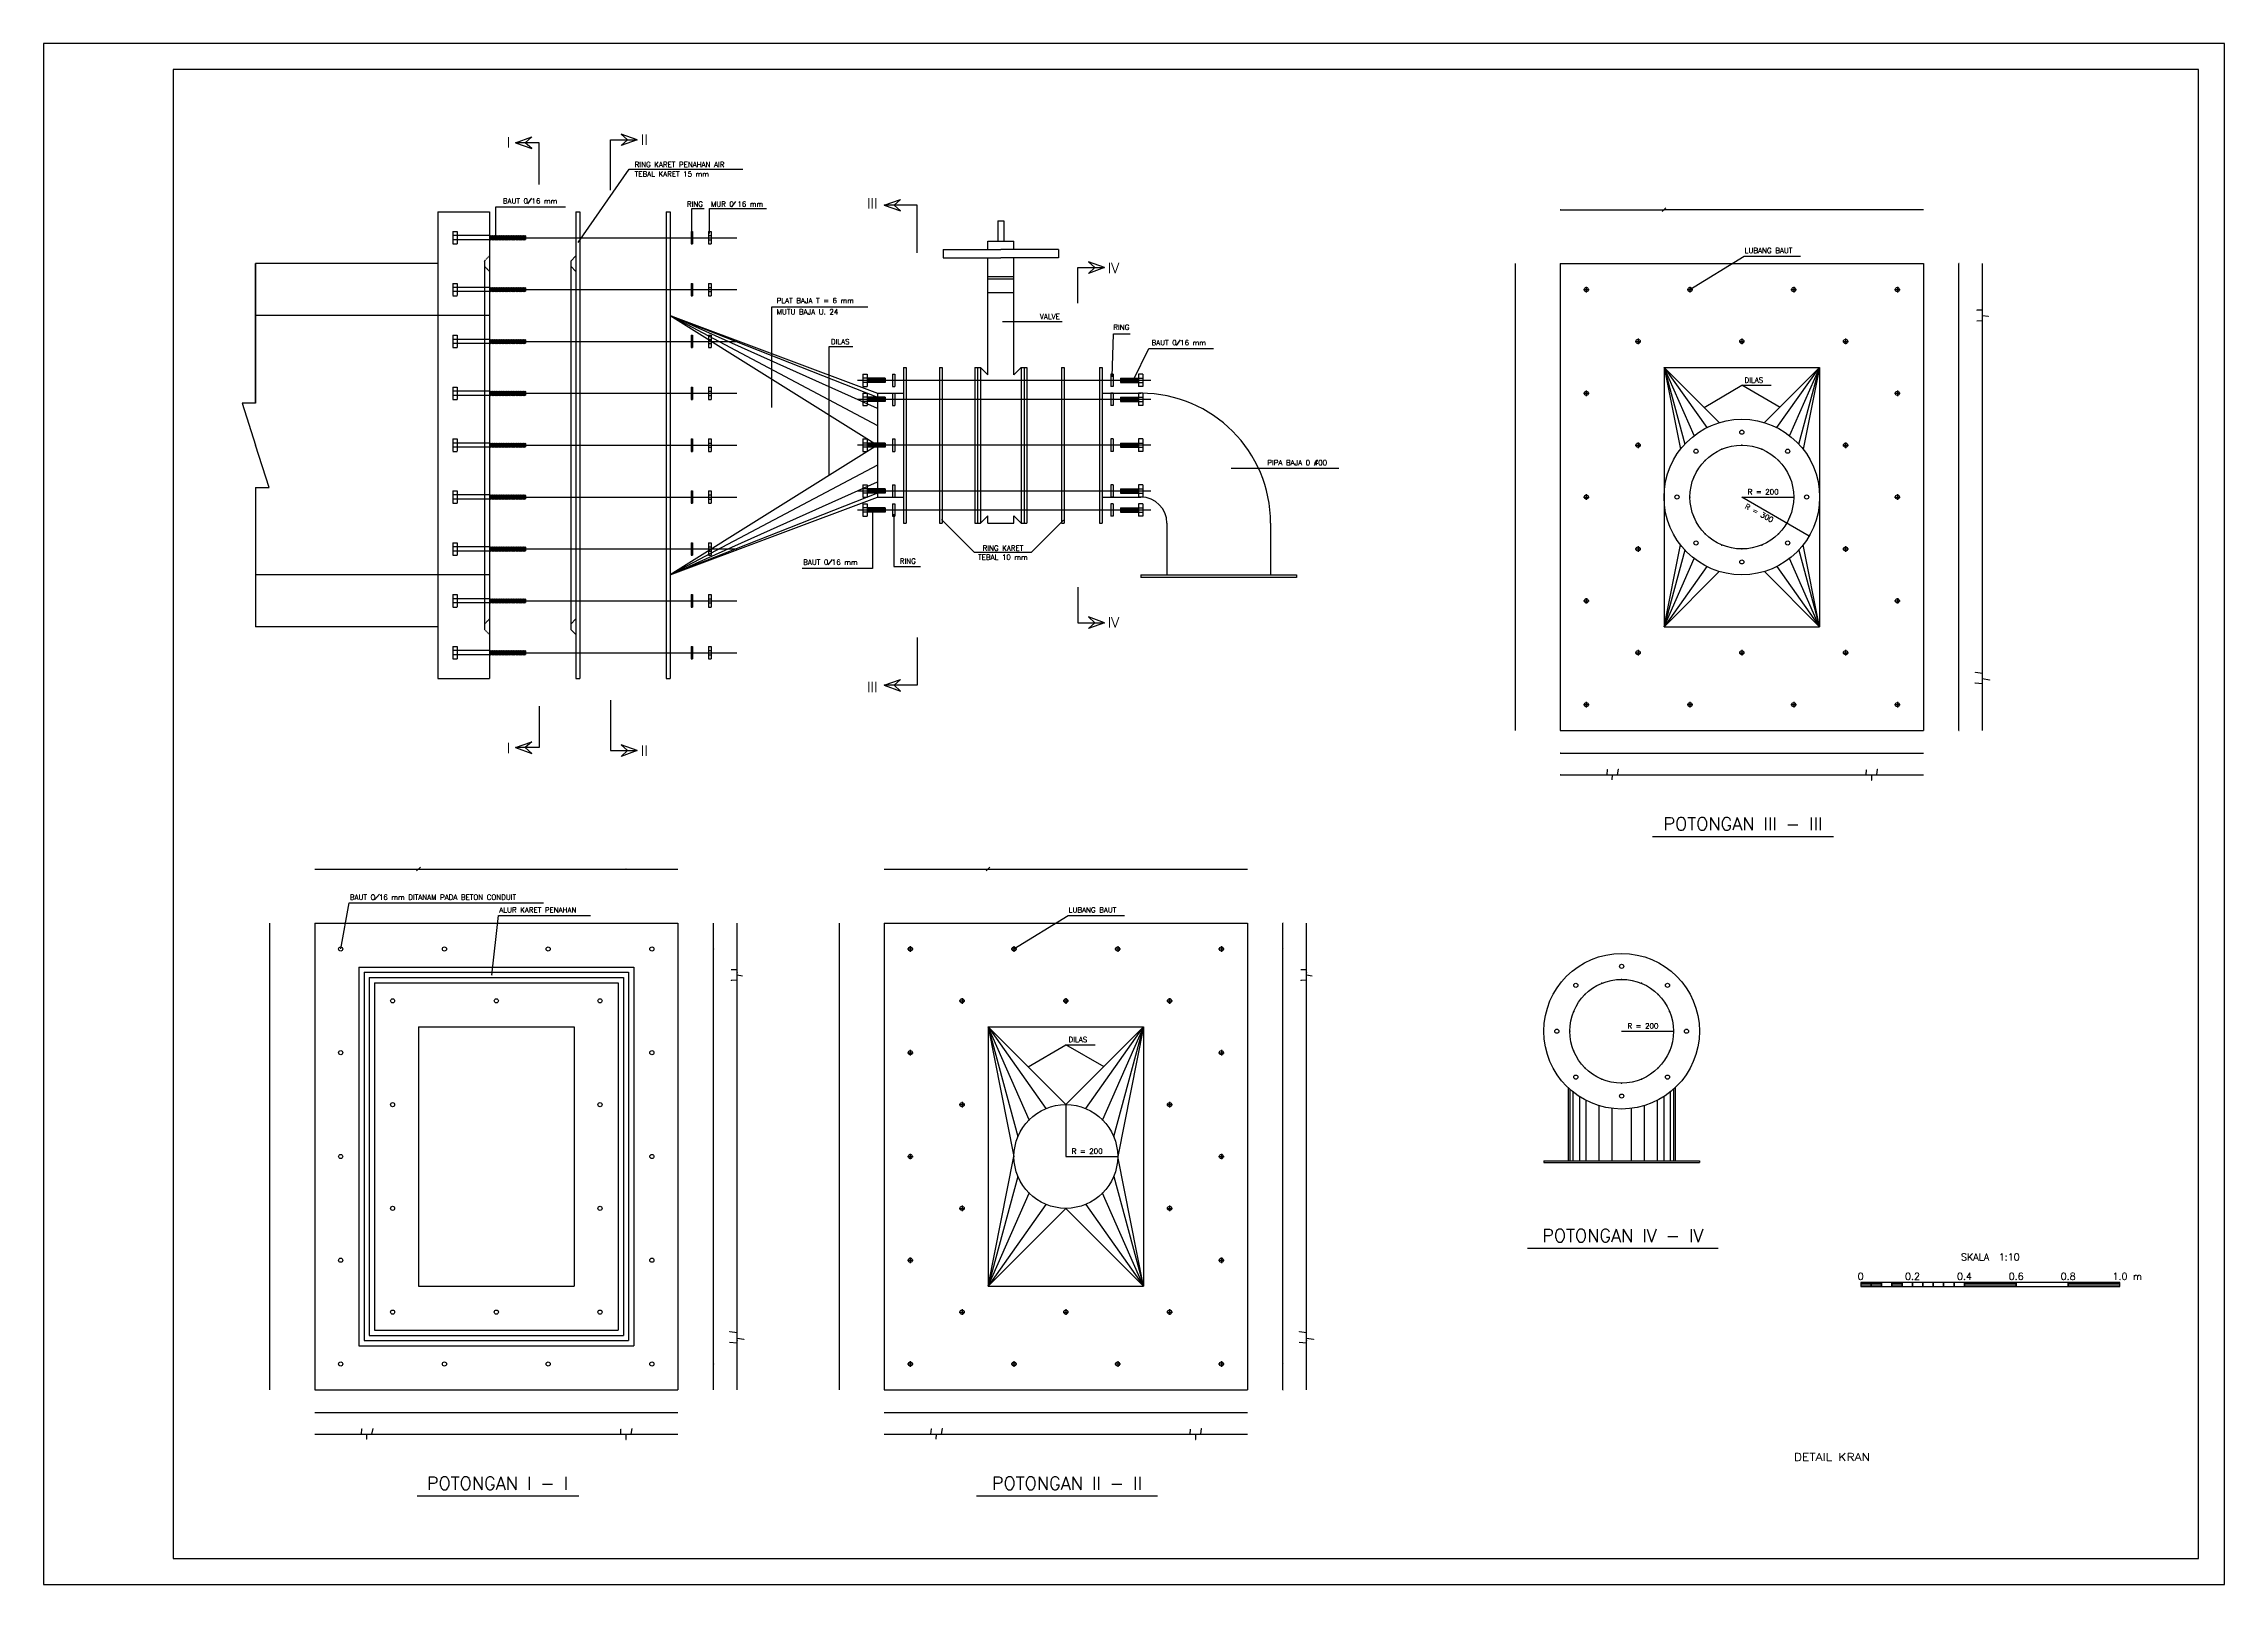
# Model space of a CAD drawing. Header units: metres. Extents: x -50 to 791, y -10 to 584.
import ezdxf
from ezdxf.enums import TextEntityAlignment as Align

# ---------------------------------------------------------------- set-up
doc = ezdxf.new("R2010")
doc.units = ezdxf.units.M
doc.header["$MEASUREMENT"] = 0
doc.linetypes.add('DASHED2', pattern=[0.375, 0.25, -0.125])
for name, color, linetype in [('2000', 7, 'Continuous'), ('FIGBOX', 7, 'Continuous'), ('GRID', 7, 'Continuous')]:
    doc.layers.add(name, color=color, linetype=linetype)
doc.styles.get("Standard").update_dxf_attribs({"font": 'Simplex.shx'})
doc.dimstyles.new('10', dxfattribs={"dimscale": 0, "dimtxt": 0.02, "dimasz": 0.015, "dimexe": 0.1, "dimexo": 0.1, "dimgap": 0.01, "dimtad": 1, "dimdec": 1, "dimrnd": 0.0001, "dimzin": 0, "dimdsep": 46, "dimtxsty": 'Standard', "dimblk1": 'OBLIQUE', "dimblk2": 'OBLIQUE', "dimsah": 1, "dimcen": 0, "dimse1": 1, "dimse2": 1, "dimclrd": 3, "dimclre": 256, "dimclrt": 3, "dimaunit": 1, "dimadec": 0, "dimazin": 0, "dimtfac": 0.01, "dimtdec": 1, "dimtofl": 0, "dimtmove": 0, "dimatfit": 1, "dimldrblk": 'OBLIQUE', "dimfxl": 1, "dimtolj": 1, "dimtzin": 0, "dimarcsym": 0})
doc.dimstyles.new('10$7', dxfattribs={"dimscale": 0, "dimtxt": 0.02, "dimasz": 0.015, "dimexe": 0.1, "dimexo": 0.1, "dimgap": 0.01, "dimtad": 1, "dimdec": 1, "dimrnd": 0.0001, "dimzin": 0, "dimdsep": 46, "dimtxsty": 'Standard', "dimblk1": 'OPEN30', "dimblk2": 'OPEN30', "dimsah": 1, "dimcen": 0, "dimse1": 1, "dimse2": 1, "dimclrd": 3, "dimclre": 256, "dimclrt": 3, "dimaunit": 1, "dimadec": 0, "dimazin": 0, "dimtfac": 0.01, "dimtdec": 1, "dimtofl": 0, "dimtmove": 0, "dimatfit": 1, "dimldrblk": 'OPEN30', "dimfxl": 1, "dimtolj": 1, "dimtzin": 0, "dimarcsym": 0})
pattern_1 = [(0, (640.41276, -163.06424), (0, 0.635), [])]

# ---------------------------------------------------------------- blocks, each defined once
blk = doc.blocks.new('_OBLIQUE')
at = {"color": 0, "linetype": 'ByBlock'}
blk.add_line((-0.5, -0.5), (0.5, 0.5), dxfattribs=at)
blk = doc.blocks.new('*D3')
at = {"color": 3, "lineweight": -2}
blk.add_line((94.25, 265.86), (154.25, 265.86), dxfattribs=at)
at = {"layer": 'Defpoints', "color": 0}
for p in [(154.25, 265.86), (94.25, 205.04), (154.25, 205.04)]:
    blk.add_point(p, dxfattribs=at)
at = {"color": 3, "lineweight": -2, "xscale": 0.015, "yscale": 0.015, "zscale": 0.015, "rotation": 180}
blk.add_blockref('_OBLIQUE', (94.25, 265.86), dxfattribs=at)
at = {"color": 3, "lineweight": -2, "xscale": 0.015, "yscale": 0.015, "zscale": 0.015}
blk.add_blockref('_OBLIQUE', (154.25, 265.86), dxfattribs=at)
at = {"color": 3, "insert": (124.25, 265.88), "char_height": 0.02, "attachment_point": 5}
blk.add_mtext('\\A1;60000', dxfattribs=at)
blk = doc.blocks.new('*D4')
at = {"color": 3, "lineweight": -2}
blk.add_line((154.25, 265.86), (194.25, 265.86), dxfattribs=at)
at = {"layer": 'Defpoints', "color": 0}
for p in [(194.25, 265.86), (194.25, 245.04), (154.25, 205.04)]:
    blk.add_point(p, dxfattribs=at)
at = {"color": 3, "lineweight": -2, "xscale": 0.015, "yscale": 0.015, "zscale": 0.015, "rotation": 180}
blk.add_blockref('_OBLIQUE', (154.25, 265.86), dxfattribs=at)
at = {"color": 3, "lineweight": -2, "xscale": 0.015, "yscale": 0.015, "zscale": 0.015}
blk.add_blockref('_OBLIQUE', (194.25, 265.86), dxfattribs=at)
at = {"color": 3, "insert": (174.25, 265.88), "char_height": 0.02, "attachment_point": 5}
blk.add_mtext('\\A1;40000', dxfattribs=at)
blk = doc.blocks.new('_OPEN30')
at = {"color": 0, "linetype": 'ByBlock'}
for p, q in [((-1, 0), (0, 0)), ((0, 0), (-1, 0)), ((0, 0), (-1, 0))]:
    blk.add_line(p, q, dxfattribs=at)
blk = doc.blocks.new('*D5')
at = {"color": 3, "lineweight": -2}
blk.add_line((36.92, 65.04), (36.92, 105.04), dxfattribs=at)
at = {"layer": 'Defpoints', "color": 0}
for p in [(36.92, 105.04), (94.25, 105.04), (54.25, 65.04)]:
    blk.add_point(p, dxfattribs=at)
at = {"color": 3, "lineweight": -2, "xscale": 0.015, "yscale": 0.015, "zscale": 0.015}
for p, rotation in [((36.92, 105.04), 90), ((36.92, 65.04), 270)]:
    blk.add_blockref('_OBLIQUE', p, dxfattribs=dict(at, rotation=rotation))
at = {"color": 3, "insert": (36.9, 85.04), "char_height": 0.02, "attachment_point": 5, "rotation": 90}
blk.add_mtext('\\A1;40000', dxfattribs=at)
blk = doc.blocks.new('*D6')
at = {"color": 3, "lineweight": -2}
blk.add_line((36.92, 105.04), (36.92, 205.04), dxfattribs=at)
at = {"layer": 'Defpoints', "color": 0}
for p in [(36.92, 205.04), (94.25, 205.04), (94.25, 105.04)]:
    blk.add_point(p, dxfattribs=at)
at = {"color": 3, "lineweight": -2, "xscale": 0.015, "yscale": 0.015, "zscale": 0.015}
for p, rotation in [((36.92, 205.04), 90), ((36.92, 105.04), 270)]:
    blk.add_blockref('_OBLIQUE', p, dxfattribs=dict(at, rotation=rotation))
at = {"color": 3, "insert": (36.9, 155.04), "char_height": 0.02, "attachment_point": 5, "rotation": 90}
blk.add_mtext('\\A1;100000', dxfattribs=at)
blk = doc.blocks.new('*D7')
at = {"color": 3, "lineweight": -2}
blk.add_line((36.92, 205.04), (36.92, 245.04), dxfattribs=at)
at = {"layer": 'Defpoints', "color": 0}
for p in [(36.92, 245.04), (54.25, 245.04), (94.25, 205.04)]:
    blk.add_point(p, dxfattribs=at)
at = {"color": 3, "lineweight": -2, "xscale": 0.015, "yscale": 0.015, "zscale": 0.015}
for p, rotation in [((36.92, 245.04), 90), ((36.92, 205.04), 270)]:
    blk.add_blockref('_OBLIQUE', p, dxfattribs=dict(at, rotation=rotation))
at = {"color": 3, "insert": (36.9, 225.04), "char_height": 0.02, "attachment_point": 5, "rotation": 90}
blk.add_mtext('\\A1;40000', dxfattribs=at)
blk = doc.blocks.new('*D8')
at = {"color": 3, "lineweight": -2}
blk.add_line((54.25, 56.31), (64.25, 56.31), dxfattribs=at)
at = {"layer": 'Defpoints', "color": 0}
for p in [(64.25, 75.04), (54.25, 65.04), (64.25, 56.31)]:
    blk.add_point(p, dxfattribs=at)
at = {"color": 3, "lineweight": -2, "xscale": 0.015, "yscale": 0.015, "zscale": 0.015, "rotation": 180}
blk.add_blockref('_OBLIQUE', (54.25, 56.31), dxfattribs=at)
at = {"color": 3, "lineweight": -2, "xscale": 0.015, "yscale": 0.015, "zscale": 0.015}
blk.add_blockref('_OBLIQUE', (64.25, 56.31), dxfattribs=at)
at = {"color": 3, "insert": (59.25, 56.33), "char_height": 0.02, "attachment_point": 5}
blk.add_mtext('\\A1;10000', dxfattribs=at)
blk = doc.blocks.new('*D9')
at = {"color": 3, "lineweight": -2}
blk.add_line((64.25, 56.31), (84.25, 56.31), dxfattribs=at)
at = {"layer": 'Defpoints', "color": 0}
for p in [(84.25, 95.04), (64.25, 75.04), (84.25, 56.31)]:
    blk.add_point(p, dxfattribs=at)
at = {"color": 3, "lineweight": -2, "xscale": 0.015, "yscale": 0.015, "zscale": 0.015, "rotation": 180}
blk.add_blockref('_OBLIQUE', (64.25, 56.31), dxfattribs=at)
at = {"color": 3, "lineweight": -2, "xscale": 0.015, "yscale": 0.015, "zscale": 0.015}
blk.add_blockref('_OBLIQUE', (84.25, 56.31), dxfattribs=at)
at = {"color": 3, "insert": (74.25, 56.33), "char_height": 0.02, "attachment_point": 5}
blk.add_mtext('\\A1;20000', dxfattribs=at)
blk = doc.blocks.new('*D10')
at = {"color": 3, "lineweight": -2}
blk.add_line((84.25, 56.31), (104.25, 56.31), dxfattribs=at)
at = {"layer": 'Defpoints', "color": 0}
for p in [(84.25, 95.04), (104.25, 75.04), (104.25, 56.31)]:
    blk.add_point(p, dxfattribs=at)
at = {"color": 3, "lineweight": -2, "xscale": 0.015, "yscale": 0.015, "zscale": 0.015, "rotation": 180}
blk.add_blockref('_OBLIQUE', (84.25, 56.31), dxfattribs=at)
at = {"color": 3, "lineweight": -2, "xscale": 0.015, "yscale": 0.015, "zscale": 0.015}
blk.add_blockref('_OBLIQUE', (104.25, 56.31), dxfattribs=at)
at = {"color": 3, "insert": (94.25, 56.33), "char_height": 0.02, "attachment_point": 5}
blk.add_mtext('\\A1;20000', dxfattribs=at)
blk = doc.blocks.new('*D11')
at = {"color": 3, "lineweight": -2}
blk.add_line((104.25, 56.31), (124.25, 56.31), dxfattribs=at)
at = {"layer": 'Defpoints', "color": 0}
for p in [(124.25, 95.04), (104.25, 75.04), (124.25, 56.31)]:
    blk.add_point(p, dxfattribs=at)
at = {"color": 3, "lineweight": -2, "xscale": 0.015, "yscale": 0.015, "zscale": 0.015, "rotation": 180}
blk.add_blockref('_OBLIQUE', (104.25, 56.31), dxfattribs=at)
at = {"color": 3, "lineweight": -2, "xscale": 0.015, "yscale": 0.015, "zscale": 0.015}
blk.add_blockref('_OBLIQUE', (124.25, 56.31), dxfattribs=at)
at = {"color": 3, "insert": (114.25, 56.33), "char_height": 0.02, "attachment_point": 5}
blk.add_mtext('\\A1;20000', dxfattribs=at)
blk = doc.blocks.new('*D12')
at = {"color": 3, "lineweight": -2}
blk.add_line((124.25, 56.31), (144.25, 56.31), dxfattribs=at)
at = {"layer": 'Defpoints', "color": 0}
for p in [(124.25, 95.04), (144.25, 75.04), (144.25, 56.31)]:
    blk.add_point(p, dxfattribs=at)
at = {"color": 3, "lineweight": -2, "xscale": 0.015, "yscale": 0.015, "zscale": 0.015, "rotation": 180}
blk.add_blockref('_OBLIQUE', (124.25, 56.31), dxfattribs=at)
at = {"color": 3, "lineweight": -2, "xscale": 0.015, "yscale": 0.015, "zscale": 0.015}
blk.add_blockref('_OBLIQUE', (144.25, 56.31), dxfattribs=at)
at = {"color": 3, "insert": (134.25, 56.33), "char_height": 0.02, "attachment_point": 5}
blk.add_mtext('\\A1;20000', dxfattribs=at)
blk = doc.blocks.new('*D13')
at = {"color": 3, "lineweight": -2}
blk.add_line((144.25, 56.31), (164.25, 56.31), dxfattribs=at)
at = {"layer": 'Defpoints', "color": 0}
for p in [(164.25, 95.04), (144.25, 75.04), (164.25, 56.31)]:
    blk.add_point(p, dxfattribs=at)
at = {"color": 3, "lineweight": -2, "xscale": 0.015, "yscale": 0.015, "zscale": 0.015, "rotation": 180}
blk.add_blockref('_OBLIQUE', (144.25, 56.31), dxfattribs=at)
at = {"color": 3, "lineweight": -2, "xscale": 0.015, "yscale": 0.015, "zscale": 0.015}
blk.add_blockref('_OBLIQUE', (164.25, 56.31), dxfattribs=at)
at = {"color": 3, "insert": (154.25, 56.33), "char_height": 0.02, "attachment_point": 5}
blk.add_mtext('\\A1;20000', dxfattribs=at)
blk = doc.blocks.new('*D14')
at = {"color": 3, "lineweight": -2}
blk.add_line((164.25, 56.31), (184.25, 56.31), dxfattribs=at)
at = {"layer": 'Defpoints', "color": 0}
for p in [(164.25, 95.04), (184.25, 75.04), (184.25, 56.31)]:
    blk.add_point(p, dxfattribs=at)
at = {"color": 3, "lineweight": -2, "xscale": 0.015, "yscale": 0.015, "zscale": 0.015, "rotation": 180}
blk.add_blockref('_OBLIQUE', (164.25, 56.31), dxfattribs=at)
at = {"color": 3, "lineweight": -2, "xscale": 0.015, "yscale": 0.015, "zscale": 0.015}
blk.add_blockref('_OBLIQUE', (184.25, 56.31), dxfattribs=at)
at = {"color": 3, "insert": (174.25, 56.33), "char_height": 0.02, "attachment_point": 5}
blk.add_mtext('\\A1;20000', dxfattribs=at)
blk = doc.blocks.new('*D15')
at = {"color": 3, "lineweight": -2}
blk.add_line((184.25, 56.31), (194.25, 56.31), dxfattribs=at)
at = {"layer": 'Defpoints', "color": 0}
for p in [(184.25, 75.04), (194.25, 65.04), (194.25, 56.31)]:
    blk.add_point(p, dxfattribs=at)
at = {"color": 3, "lineweight": -2, "xscale": 0.015, "yscale": 0.015, "zscale": 0.015, "rotation": 180}
blk.add_blockref('_OBLIQUE', (184.25, 56.31), dxfattribs=at)
at = {"color": 3, "lineweight": -2, "xscale": 0.015, "yscale": 0.015, "zscale": 0.015}
blk.add_blockref('_OBLIQUE', (194.25, 56.31), dxfattribs=at)
at = {"color": 3, "insert": (189.25, 56.33), "char_height": 0.02, "attachment_point": 5}
blk.add_mtext('\\A1;10000', dxfattribs=at)
blk = doc.blocks.new('*D16')
at = {"color": 3, "lineweight": -2}
blk.add_line((54.25, 47.95), (71.25, 47.95), dxfattribs=at)
at = {"layer": 'Defpoints', "color": 0}
for p in [(71.25, 82.04), (54.25, 65.04), (71.25, 47.95)]:
    blk.add_point(p, dxfattribs=at)
at = {"color": 3, "lineweight": -2, "xscale": 0.015, "yscale": 0.015, "zscale": 0.015, "rotation": 180}
blk.add_blockref('_OBLIQUE', (54.25, 47.95), dxfattribs=at)
at = {"color": 3, "lineweight": -2, "xscale": 0.015, "yscale": 0.015, "zscale": 0.015}
blk.add_blockref('_OBLIQUE', (71.25, 47.95), dxfattribs=at)
at = {"color": 3, "insert": (62.75, 47.97), "char_height": 0.02, "attachment_point": 5}
blk.add_mtext('\\A1;17000', dxfattribs=at)
blk = doc.blocks.new('*D17')
at = {"color": 3, "lineweight": -2}
for p, q in [((71.25, 47.95), (73.25, 47.95)), ((72.25, 47.95), (72.43, 50.04)), ((72.43, 50.04), (72.52, 50.04))]:
    blk.add_line(p, q, dxfattribs=at)
at = {"layer": 'Defpoints', "color": 0}
for p in [(71.25, 82.04), (73.25, 84.04), (73.25, 47.95)]:
    blk.add_point(p, dxfattribs=at)
at = {"color": 3, "lineweight": -2, "xscale": 0.015, "yscale": 0.015, "zscale": 0.015, "rotation": 180}
blk.add_blockref('_OBLIQUE', (71.25, 47.95), dxfattribs=at)
at = {"color": 3, "lineweight": -2, "xscale": 0.015, "yscale": 0.015, "zscale": 0.015}
blk.add_blockref('_OBLIQUE', (73.25, 47.95), dxfattribs=at)
at = {"color": 3, "insert": (72.48, 50.06), "char_height": 0.02, "attachment_point": 5}
blk.add_mtext('\\A1;2000', dxfattribs=at)
blk = doc.blocks.new('*D18')
at = {"color": 3, "lineweight": -2}
for p, q in [((73.25, 47.95), (75.25, 47.95)), ((74.17, 46), (74.08, 46)), ((74.25, 47.95), (74.17, 46))]:
    blk.add_line(p, q, dxfattribs=at)
at = {"layer": 'Defpoints', "color": 0}
for p in [(75.25, 86.04), (73.25, 84.04), (75.25, 47.95)]:
    blk.add_point(p, dxfattribs=at)
at = {"color": 3, "lineweight": -2, "xscale": 0.015, "yscale": 0.015, "zscale": 0.015, "rotation": 180}
blk.add_blockref('_OBLIQUE', (73.25, 47.95), dxfattribs=at)
at = {"color": 3, "lineweight": -2, "xscale": 0.015, "yscale": 0.015, "zscale": 0.015}
blk.add_blockref('_OBLIQUE', (75.25, 47.95), dxfattribs=at)
at = {"color": 3, "insert": (74.13, 46.02), "char_height": 0.02, "attachment_point": 5}
blk.add_mtext('\\A1;2000', dxfattribs=at)
blk = doc.blocks.new('*D19')
at = {"color": 3, "lineweight": -2}
for p, q in [((75.25, 47.95), (77.25, 47.95)), ((76.25, 47.95), (76.7, 50.11)), ((76.7, 50.11), (76.79, 50.11))]:
    blk.add_line(p, q, dxfattribs=at)
at = {"layer": 'Defpoints', "color": 0}
for p in [(75.25, 86.04), (77.25, 88.04), (77.25, 47.95)]:
    blk.add_point(p, dxfattribs=at)
at = {"color": 3, "lineweight": -2, "xscale": 0.015, "yscale": 0.015, "zscale": 0.015, "rotation": 180}
blk.add_blockref('_OBLIQUE', (75.25, 47.95), dxfattribs=at)
at = {"color": 3, "lineweight": -2, "xscale": 0.015, "yscale": 0.015, "zscale": 0.015}
blk.add_blockref('_OBLIQUE', (77.25, 47.95), dxfattribs=at)
at = {"color": 3, "insert": (76.74, 50.13), "char_height": 0.02, "attachment_point": 5}
blk.add_mtext('\\A1;2000', dxfattribs=at)
blk = doc.blocks.new('*D20')
at = {"color": 3, "lineweight": -2}
blk.add_line((77.25, 47.95), (171.25, 47.95), dxfattribs=at)
at = {"layer": 'Defpoints', "color": 0}
for p in [(77.25, 88.04), (171.25, 88.04), (171.25, 47.95)]:
    blk.add_point(p, dxfattribs=at)
at = {"color": 3, "lineweight": -2, "xscale": 0.015, "yscale": 0.015, "zscale": 0.015, "rotation": 180}
blk.add_blockref('_OBLIQUE', (77.25, 47.95), dxfattribs=at)
at = {"color": 3, "lineweight": -2, "xscale": 0.015, "yscale": 0.015, "zscale": 0.015}
blk.add_blockref('_OBLIQUE', (171.25, 47.95), dxfattribs=at)
at = {"color": 3, "insert": (124.25, 47.97), "char_height": 0.02, "attachment_point": 5}
blk.add_mtext('\\A1;94000', dxfattribs=at)
blk = doc.blocks.new('*D21')
at = {"color": 3, "lineweight": -2}
for p, q in [((171.25, 47.95), (173.25, 47.95)), ((172.25, 47.95), (172.27, 49.94)), ((172.27, 49.94), (172.36, 49.94))]:
    blk.add_line(p, q, dxfattribs=at)
at = {"layer": 'Defpoints', "color": 0}
for p in [(171.25, 88.04), (173.25, 86.04), (173.25, 47.95)]:
    blk.add_point(p, dxfattribs=at)
at = {"color": 3, "lineweight": -2, "xscale": 0.015, "yscale": 0.015, "zscale": 0.015, "rotation": 180}
blk.add_blockref('_OBLIQUE', (171.25, 47.95), dxfattribs=at)
at = {"color": 3, "lineweight": -2, "xscale": 0.015, "yscale": 0.015, "zscale": 0.015}
blk.add_blockref('_OBLIQUE', (173.25, 47.95), dxfattribs=at)
at = {"color": 3, "insert": (172.32, 49.96), "char_height": 0.02, "attachment_point": 5}
blk.add_mtext('\\A1;2000', dxfattribs=at)
blk = doc.blocks.new('*D22')
at = {"color": 3, "lineweight": -2}
for p, q in [((173.25, 47.95), (175.25, 47.95)), ((174.25, 47.95), (174.25, 45.91)), ((174.25, 45.91), (174.34, 45.91))]:
    blk.add_line(p, q, dxfattribs=at)
at = {"layer": 'Defpoints', "color": 0}
for p in [(173.25, 86.04), (175.25, 84.04), (175.25, 47.95)]:
    blk.add_point(p, dxfattribs=at)
at = {"color": 3, "lineweight": -2, "xscale": 0.015, "yscale": 0.015, "zscale": 0.015, "rotation": 180}
blk.add_blockref('_OBLIQUE', (173.25, 47.95), dxfattribs=at)
at = {"color": 3, "lineweight": -2, "xscale": 0.015, "yscale": 0.015, "zscale": 0.015}
blk.add_blockref('_OBLIQUE', (175.25, 47.95), dxfattribs=at)
at = {"color": 3, "insert": (174.29, 45.93), "char_height": 0.02, "attachment_point": 5}
blk.add_mtext('\\A1;2000', dxfattribs=at)
blk = doc.blocks.new('*D23')
at = {"color": 3, "lineweight": -2}
for p, q in [((175.25, 47.95), (177.25, 47.95)), ((176.25, 47.95), (176.58, 50.12)), ((176.58, 50.12), (176.67, 50.12))]:
    blk.add_line(p, q, dxfattribs=at)
at = {"layer": 'Defpoints', "color": 0}
for p in [(175.25, 84.04), (177.25, 82.04), (177.25, 47.95)]:
    blk.add_point(p, dxfattribs=at)
at = {"color": 3, "lineweight": -2, "xscale": 0.015, "yscale": 0.015, "zscale": 0.015, "rotation": 180}
blk.add_blockref('_OBLIQUE', (175.25, 47.95), dxfattribs=at)
at = {"color": 3, "lineweight": -2, "xscale": 0.015, "yscale": 0.015, "zscale": 0.015}
blk.add_blockref('_OBLIQUE', (177.25, 47.95), dxfattribs=at)
at = {"color": 3, "insert": (176.63, 50.14), "char_height": 0.02, "attachment_point": 5}
blk.add_mtext('\\A1;2000', dxfattribs=at)
blk = doc.blocks.new('*D24')
at = {"color": 3, "lineweight": -2}
blk.add_line((177.25, 47.95), (194.25, 47.95), dxfattribs=at)
at = {"layer": 'Defpoints', "color": 0}
for p in [(177.25, 82.04), (194.25, 65.04), (194.25, 47.95)]:
    blk.add_point(p, dxfattribs=at)
at = {"color": 3, "lineweight": -2, "xscale": 0.015, "yscale": 0.015, "zscale": 0.015, "rotation": 180}
blk.add_blockref('_OBLIQUE', (177.25, 47.95), dxfattribs=at)
at = {"color": 3, "lineweight": -2, "xscale": 0.015, "yscale": 0.015, "zscale": 0.015}
blk.add_blockref('_OBLIQUE', (194.25, 47.95), dxfattribs=at)
at = {"color": 3, "insert": (185.75, 47.97), "char_height": 0.02, "attachment_point": 5}
blk.add_mtext('\\A1;17000', dxfattribs=at)
blk = doc.blocks.new('*D25')
at = {"color": 3, "lineweight": -2}
blk.add_line((54.25, 265.77), (94.25, 265.77), dxfattribs=at)
at = {"layer": 'Defpoints', "color": 0}
for p in [(94.25, 265.77), (54.25, 245.04), (94.25, 205.04)]:
    blk.add_point(p, dxfattribs=at)
at = {"color": 3, "lineweight": -2, "xscale": 0.015, "yscale": 0.015, "zscale": 0.015, "rotation": 180}
blk.add_blockref('_OBLIQUE', (54.25, 265.77), dxfattribs=at)
at = {"color": 3, "lineweight": -2, "xscale": 0.015, "yscale": 0.015, "zscale": 0.015}
blk.add_blockref('_OBLIQUE', (94.25, 265.77), dxfattribs=at)
at = {"color": 3, "insert": (74.25, 265.79), "char_height": 0.02, "attachment_point": 5}
blk.add_mtext('\\A1;40000', dxfattribs=at)
blk = doc.blocks.new('*D26')
at = {"color": 3, "lineweight": -2}
blk.add_line((207.99, 65.04), (207.99, 75.04), dxfattribs=at)
at = {"layer": 'Defpoints', "color": 0}
for p in [(184.25, 75.04), (207.99, 75.04), (194.25, 65.04)]:
    blk.add_point(p, dxfattribs=at)
at = {"color": 3, "lineweight": -2, "xscale": 0.015, "yscale": 0.015, "zscale": 0.015}
for p, rotation in [((207.99, 75.04), 90), ((207.99, 65.04), 270)]:
    blk.add_blockref('_OBLIQUE', p, dxfattribs=dict(at, rotation=rotation))
at = {"color": 3, "insert": (207.97, 70.04), "char_height": 0.02, "attachment_point": 5, "rotation": 90}
blk.add_mtext('\\A1;10000', dxfattribs=at)
blk = doc.blocks.new('*D27')
at = {"color": 3, "lineweight": -2}
blk.add_line((207.99, 75.04), (207.99, 95.04), dxfattribs=at)
at = {"layer": 'Defpoints', "color": 0}
for p in [(164.25, 95.04), (207.99, 95.04), (184.25, 75.04)]:
    blk.add_point(p, dxfattribs=at)
at = {"color": 3, "lineweight": -2, "xscale": 0.015, "yscale": 0.015, "zscale": 0.015}
for p, rotation in [((207.99, 95.04), 90), ((207.99, 75.04), 270)]:
    blk.add_blockref('_OBLIQUE', p, dxfattribs=dict(at, rotation=rotation))
at = {"color": 3, "insert": (207.97, 85.04), "char_height": 0.02, "attachment_point": 5, "rotation": 90}
blk.add_mtext('\\A1;20000', dxfattribs=at)
blk = doc.blocks.new('*D28')
at = {"color": 3, "lineweight": -2}
blk.add_line((207.99, 95.04), (207.99, 115.04), dxfattribs=at)
at = {"layer": 'Defpoints', "color": 0}
for p in [(184.25, 115.04), (207.99, 115.04), (164.25, 95.04)]:
    blk.add_point(p, dxfattribs=at)
at = {"color": 3, "lineweight": -2, "xscale": 0.015, "yscale": 0.015, "zscale": 0.015}
for p, rotation in [((207.99, 115.04), 90), ((207.99, 95.04), 270)]:
    blk.add_blockref('_OBLIQUE', p, dxfattribs=dict(at, rotation=rotation))
at = {"color": 3, "insert": (207.97, 105.04), "char_height": 0.02, "attachment_point": 5, "rotation": 90}
blk.add_mtext('\\A1;20000', dxfattribs=at)
blk = doc.blocks.new('*D29')
at = {"color": 3, "lineweight": -2}
blk.add_line((207.99, 115.04), (207.99, 135.04), dxfattribs=at)
at = {"layer": 'Defpoints', "color": 0}
for p in [(164.25, 135.04), (207.99, 135.04), (184.25, 115.04)]:
    blk.add_point(p, dxfattribs=at)
at = {"color": 3, "lineweight": -2, "xscale": 0.015, "yscale": 0.015, "zscale": 0.015}
for p, rotation in [((207.99, 135.04), 90), ((207.99, 115.04), 270)]:
    blk.add_blockref('_OBLIQUE', p, dxfattribs=dict(at, rotation=rotation))
at = {"color": 3, "insert": (207.97, 125.04), "char_height": 0.02, "attachment_point": 5, "rotation": 90}
blk.add_mtext('\\A1;20000', dxfattribs=at)
blk = doc.blocks.new('*D30')
at = {"color": 3, "lineweight": -2}
blk.add_line((207.99, 135.04), (207.99, 155.04), dxfattribs=at)
at = {"layer": 'Defpoints', "color": 0}
for p in [(184.25, 155.04), (207.99, 155.04), (164.25, 135.04)]:
    blk.add_point(p, dxfattribs=at)
at = {"color": 3, "lineweight": -2, "xscale": 0.015, "yscale": 0.015, "zscale": 0.015}
for p, rotation in [((207.99, 155.04), 90), ((207.99, 135.04), 270)]:
    blk.add_blockref('_OBLIQUE', p, dxfattribs=dict(at, rotation=rotation))
at = {"color": 3, "insert": (207.97, 145.04), "char_height": 0.02, "attachment_point": 5, "rotation": 90}
blk.add_mtext('\\A1;20000', dxfattribs=at)
blk = doc.blocks.new('*D31')
at = {"color": 3, "lineweight": -2}
blk.add_line((207.99, 155.04), (207.99, 175.04), dxfattribs=at)
at = {"layer": 'Defpoints', "color": 0}
for p in [(164.25, 175.04), (207.99, 175.04), (184.25, 155.04)]:
    blk.add_point(p, dxfattribs=at)
at = {"color": 3, "lineweight": -2, "xscale": 0.015, "yscale": 0.015, "zscale": 0.015}
for p, rotation in [((207.99, 175.04), 90), ((207.99, 155.04), 270)]:
    blk.add_blockref('_OBLIQUE', p, dxfattribs=dict(at, rotation=rotation))
at = {"color": 3, "insert": (207.97, 165.04), "char_height": 0.02, "attachment_point": 5, "rotation": 90}
blk.add_mtext('\\A1;20000', dxfattribs=at)
blk = doc.blocks.new('*D32')
at = {"color": 3, "lineweight": -2}
blk.add_line((207.99, 175.04), (207.99, 195.04), dxfattribs=at)
at = {"layer": 'Defpoints', "color": 0}
for p in [(184.25, 195.04), (207.99, 195.04), (164.25, 175.04)]:
    blk.add_point(p, dxfattribs=at)
at = {"color": 3, "lineweight": -2, "xscale": 0.015, "yscale": 0.015, "zscale": 0.015}
for p, rotation in [((207.99, 195.04), 90), ((207.99, 175.04), 270)]:
    blk.add_blockref('_OBLIQUE', p, dxfattribs=dict(at, rotation=rotation))
at = {"color": 3, "insert": (207.97, 185.04), "char_height": 0.02, "attachment_point": 5, "rotation": 90}
blk.add_mtext('\\A1;20000', dxfattribs=at)
blk = doc.blocks.new('*D33')
at = {"color": 3, "lineweight": -2}
blk.add_line((207.99, 195.04), (207.99, 215.04), dxfattribs=at)
at = {"layer": 'Defpoints', "color": 0}
for p in [(164.25, 215.04), (207.99, 215.04), (184.25, 195.04)]:
    blk.add_point(p, dxfattribs=at)
at = {"color": 3, "lineweight": -2, "xscale": 0.015, "yscale": 0.015, "zscale": 0.015}
for p, rotation in [((207.99, 215.04), 90), ((207.99, 195.04), 270)]:
    blk.add_blockref('_OBLIQUE', p, dxfattribs=dict(at, rotation=rotation))
at = {"color": 3, "insert": (207.97, 205.04), "char_height": 0.02, "attachment_point": 5, "rotation": 90}
blk.add_mtext('\\A1;20000', dxfattribs=at)
blk = doc.blocks.new('*D34')
at = {"color": 3, "lineweight": -2}
blk.add_line((207.99, 215.04), (207.99, 235.04), dxfattribs=at)
at = {"layer": 'Defpoints', "color": 0}
for p in [(184.25, 235.04), (207.99, 235.04), (164.25, 215.04)]:
    blk.add_point(p, dxfattribs=at)
at = {"color": 3, "lineweight": -2, "xscale": 0.015, "yscale": 0.015, "zscale": 0.015}
for p, rotation in [((207.99, 235.04), 90), ((207.99, 215.04), 270)]:
    blk.add_blockref('_OBLIQUE', p, dxfattribs=dict(at, rotation=rotation))
at = {"color": 3, "insert": (207.97, 225.04), "char_height": 0.02, "attachment_point": 5, "rotation": 90}
blk.add_mtext('\\A1;20000', dxfattribs=at)
blk = doc.blocks.new('*D35')
at = {"color": 3, "lineweight": -2}
blk.add_line((207.99, 235.04), (207.99, 245.04), dxfattribs=at)
at = {"layer": 'Defpoints', "color": 0}
for p in [(194.25, 245.04), (207.99, 245.04), (184.25, 235.04)]:
    blk.add_point(p, dxfattribs=at)
at = {"color": 3, "lineweight": -2, "xscale": 0.015, "yscale": 0.015, "zscale": 0.015}
for p, rotation in [((207.99, 245.04), 90), ((207.99, 235.04), 270)]:
    blk.add_blockref('_OBLIQUE', p, dxfattribs=dict(at, rotation=rotation))
at = {"color": 3, "insert": (207.97, 240.04), "char_height": 0.02, "attachment_point": 5, "rotation": 90}
blk.add_mtext('\\A1;10000', dxfattribs=at)
blk = doc.blocks.new('*D36')
at = {"color": 3, "lineweight": -2}
blk.add_line((217.08, 65.04), (217.08, 82.04), dxfattribs=at)
at = {"layer": 'Defpoints', "color": 0}
for p in [(177.25, 82.04), (217.08, 82.04), (194.25, 65.04)]:
    blk.add_point(p, dxfattribs=at)
at = {"color": 3, "lineweight": -2, "xscale": 0.015, "yscale": 0.015, "zscale": 0.015}
for p, rotation in [((217.08, 82.04), 90), ((217.08, 65.04), 270)]:
    blk.add_blockref('_OBLIQUE', p, dxfattribs=dict(at, rotation=rotation))
at = {"color": 3, "insert": (217.06, 73.54), "char_height": 0.02, "attachment_point": 5, "rotation": 90}
blk.add_mtext('\\A1;17000', dxfattribs=at)
blk = doc.blocks.new('*D37')
at = {"color": 3, "lineweight": -2}
for p, q in [((214.2, 83.28), (214.2, 83.37)), ((217.08, 83.04), (214.2, 83.28)), ((217.08, 82.04), (217.08, 84.04))]:
    blk.add_line(p, q, dxfattribs=at)
at = {"layer": 'Defpoints', "color": 0}
for p in [(175.25, 84.04), (177.25, 82.04), (217.08, 84.04)]:
    blk.add_point(p, dxfattribs=at)
at = {"color": 3, "lineweight": -2, "xscale": 0.015, "yscale": 0.015, "zscale": 0.015}
for p, rotation in [((217.08, 84.04), 90), ((217.08, 82.04), 270)]:
    blk.add_blockref('_OBLIQUE', p, dxfattribs=dict(at, rotation=rotation))
at = {"color": 3, "insert": (214.18, 83.32), "char_height": 0.02, "attachment_point": 5, "rotation": 90}
blk.add_mtext('\\A1;2000', dxfattribs=at)
blk = doc.blocks.new('*D38')
at = {"color": 3, "lineweight": -2}
for p, q in [((217.08, 84.04), (217.08, 86.04)), ((217.08, 85.04), (219.75, 84.56)), ((219.75, 84.56), (219.75, 84.47))]:
    blk.add_line(p, q, dxfattribs=at)
at = {"layer": 'Defpoints', "color": 0}
for p in [(173.25, 86.04), (217.08, 86.04), (175.25, 84.04)]:
    blk.add_point(p, dxfattribs=at)
at = {"color": 3, "lineweight": -2, "xscale": 0.015, "yscale": 0.015, "zscale": 0.015}
for p, rotation in [((217.08, 86.04), 90), ((217.08, 84.04), 270)]:
    blk.add_blockref('_OBLIQUE', p, dxfattribs=dict(at, rotation=rotation))
at = {"color": 3, "insert": (219.73, 84.51), "char_height": 0.02, "attachment_point": 5, "rotation": 90}
blk.add_mtext('\\A1;2000', dxfattribs=at)
blk = doc.blocks.new('*D39')
at = {"color": 3, "lineweight": -2}
for p, q in [((214.33, 87.43), (214.33, 87.52)), ((217.08, 87.04), (214.33, 87.43)), ((217.08, 86.04), (217.08, 88.04))]:
    blk.add_line(p, q, dxfattribs=at)
at = {"layer": 'Defpoints', "color": 0}
for p in [(171.25, 88.04), (173.25, 86.04), (217.08, 88.04)]:
    blk.add_point(p, dxfattribs=at)
at = {"color": 3, "lineweight": -2, "xscale": 0.015, "yscale": 0.015, "zscale": 0.015}
for p, rotation in [((217.08, 88.04), 90), ((217.08, 86.04), 270)]:
    blk.add_blockref('_OBLIQUE', p, dxfattribs=dict(at, rotation=rotation))
at = {"color": 3, "insert": (214.31, 87.48), "char_height": 0.02, "attachment_point": 5, "rotation": 90}
blk.add_mtext('\\A1;2000', dxfattribs=at)
blk = doc.blocks.new('*D40')
at = {"color": 3, "lineweight": -2}
blk.add_line((217.08, 88.04), (217.08, 222.04), dxfattribs=at)
at = {"layer": 'Defpoints', "color": 0}
for p in [(171.25, 222.04), (217.08, 222.04), (171.25, 88.04)]:
    blk.add_point(p, dxfattribs=at)
at = {"color": 3, "lineweight": -2, "xscale": 0.015, "yscale": 0.015, "zscale": 0.015}
for p, rotation in [((217.08, 222.04), 90), ((217.08, 88.04), 270)]:
    blk.add_blockref('_OBLIQUE', p, dxfattribs=dict(at, rotation=rotation))
at = {"color": 3, "insert": (217.06, 155.04), "char_height": 0.02, "attachment_point": 5, "rotation": 90}
blk.add_mtext('\\A1;134000', dxfattribs=at)
blk = doc.blocks.new('*D41')
at = {"color": 3, "lineweight": -2}
for p, q in [((217.08, 223.04), (214.88, 222.89)), ((214.88, 222.89), (214.88, 222.8)), ((217.08, 222.04), (217.08, 224.04))]:
    blk.add_line(p, q, dxfattribs=at)
at = {"layer": 'Defpoints', "color": 0}
for p in [(171.25, 222.04), (173.25, 224.04), (217.08, 224.04)]:
    blk.add_point(p, dxfattribs=at)
at = {"color": 3, "lineweight": -2, "xscale": 0.015, "yscale": 0.015, "zscale": 0.015}
for p, rotation in [((217.08, 224.04), 90), ((217.08, 222.04), 270)]:
    blk.add_blockref('_OBLIQUE', p, dxfattribs=dict(at, rotation=rotation))
at = {"color": 3, "insert": (214.86, 222.84), "char_height": 0.02, "attachment_point": 5, "rotation": 90}
blk.add_mtext('\\A1;2000', dxfattribs=at)
blk = doc.blocks.new('*D42')
at = {"color": 3, "lineweight": -2}
for p, q in [((217.08, 224.04), (217.08, 226.04)), ((217.08, 225.04), (219.25, 224.75)), ((219.25, 224.75), (219.25, 224.66))]:
    blk.add_line(p, q, dxfattribs=at)
at = {"layer": 'Defpoints', "color": 0}
for p in [(173.25, 224.04), (175.25, 226.04), (217.08, 226.04)]:
    blk.add_point(p, dxfattribs=at)
at = {"color": 3, "lineweight": -2, "xscale": 0.015, "yscale": 0.015, "zscale": 0.015}
for p, rotation in [((217.08, 226.04), 90), ((217.08, 224.04), 270)]:
    blk.add_blockref('_OBLIQUE', p, dxfattribs=dict(at, rotation=rotation))
at = {"color": 3, "insert": (219.23, 224.7), "char_height": 0.02, "attachment_point": 5, "rotation": 90}
blk.add_mtext('\\A1;2000', dxfattribs=at)
blk = doc.blocks.new('*D43')
at = {"color": 3, "lineweight": -2}
for p, q in [((217.08, 226.04), (217.08, 228.04)), ((217.08, 227.04), (214.88, 227.04)), ((214.88, 227.04), (214.88, 226.95))]:
    blk.add_line(p, q, dxfattribs=at)
at = {"layer": 'Defpoints', "color": 0}
for p in [(177.25, 228.04), (217.08, 228.04), (175.25, 226.04)]:
    blk.add_point(p, dxfattribs=at)
at = {"color": 3, "lineweight": -2, "xscale": 0.015, "yscale": 0.015, "zscale": 0.015}
for p, rotation in [((217.08, 228.04), 90), ((217.08, 226.04), 270)]:
    blk.add_blockref('_OBLIQUE', p, dxfattribs=dict(at, rotation=rotation))
at = {"color": 3, "insert": (214.86, 226.99), "char_height": 0.02, "attachment_point": 5, "rotation": 90}
blk.add_mtext('\\A1;2000', dxfattribs=at)
blk = doc.blocks.new('*D44')
at = {"color": 3, "lineweight": -2}
blk.add_line((217.08, 228.04), (217.08, 245.04), dxfattribs=at)
at = {"layer": 'Defpoints', "color": 0}
for p in [(194.25, 245.04), (217.08, 245.04), (177.25, 228.04)]:
    blk.add_point(p, dxfattribs=at)
at = {"color": 3, "lineweight": -2, "xscale": 0.015, "yscale": 0.015, "zscale": 0.015}
for p, rotation in [((217.08, 245.04), 90), ((217.08, 228.04), 270)]:
    blk.add_blockref('_OBLIQUE', p, dxfattribs=dict(at, rotation=rotation))
at = {"color": 3, "insert": (217.06, 236.54), "char_height": 0.02, "attachment_point": 5, "rotation": 90}
blk.add_mtext('\\A1;17000', dxfattribs=at)
blk = doc.blocks.new('*D45')
at = {"color": 3, "lineweight": -2}
for p, q in [((433.96, 87.43), (433.96, 87.52)), ((436.72, 87.04), (433.96, 87.43)), ((436.72, 86.04), (436.72, 88.04))]:
    blk.add_line(p, q, dxfattribs=at)
at = {"layer": 'Defpoints', "color": 0}
for p in [(390.88, 88.04), (392.88, 86.04), (436.72, 88.04)]:
    blk.add_point(p, dxfattribs=at)
at = {"color": 3, "lineweight": -2, "xscale": 0.015, "yscale": 0.015, "zscale": 0.015}
for p, rotation in [((436.72, 88.04), 90), ((436.72, 86.04), 270)]:
    blk.add_blockref('_OBLIQUE', p, dxfattribs=dict(at, rotation=rotation))
at = {"color": 3, "insert": (433.94, 87.48), "char_height": 0.02, "attachment_point": 5, "rotation": 90}
blk.add_mtext('\\A1;2000', dxfattribs=at)
blk = doc.blocks.new('*D46')
at = {"color": 3, "lineweight": -2}
for p, q in [((436.72, 84.04), (436.72, 86.04)), ((436.72, 85.04), (439.38, 84.56)), ((439.38, 84.56), (439.38, 84.47))]:
    blk.add_line(p, q, dxfattribs=at)
at = {"layer": 'Defpoints', "color": 0}
for p in [(392.88, 86.04), (436.72, 86.04), (394.88, 84.04)]:
    blk.add_point(p, dxfattribs=at)
at = {"color": 3, "lineweight": -2, "xscale": 0.015, "yscale": 0.015, "zscale": 0.015}
for p, rotation in [((436.72, 86.04), 90), ((436.72, 84.04), 270)]:
    blk.add_blockref('_OBLIQUE', p, dxfattribs=dict(at, rotation=rotation))
at = {"color": 3, "insert": (439.36, 84.51), "char_height": 0.02, "attachment_point": 5, "rotation": 90}
blk.add_mtext('\\A1;2000', dxfattribs=at)
blk = doc.blocks.new('*D47')
at = {"color": 3, "lineweight": -2}
for p, q in [((433.84, 83.28), (433.84, 83.37)), ((436.72, 83.04), (433.84, 83.28)), ((436.72, 82.04), (436.72, 84.04))]:
    blk.add_line(p, q, dxfattribs=at)
at = {"layer": 'Defpoints', "color": 0}
for p in [(394.88, 84.04), (396.88, 82.04), (436.72, 84.04)]:
    blk.add_point(p, dxfattribs=at)
at = {"color": 3, "lineweight": -2, "xscale": 0.015, "yscale": 0.015, "zscale": 0.015}
for p, rotation in [((436.72, 84.04), 90), ((436.72, 82.04), 270)]:
    blk.add_blockref('_OBLIQUE', p, dxfattribs=dict(at, rotation=rotation))
at = {"color": 3, "insert": (433.82, 83.32), "char_height": 0.02, "attachment_point": 5, "rotation": 90}
blk.add_mtext('\\A1;2000', dxfattribs=at)
blk = doc.blocks.new('*D48')
at = {"color": 3, "lineweight": -2}
for p, q in [((436.72, 226.04), (436.72, 228.04)), ((436.72, 227.04), (434.51, 227.04)), ((434.51, 227.04), (434.51, 226.95))]:
    blk.add_line(p, q, dxfattribs=at)
at = {"layer": 'Defpoints', "color": 0}
for p in [(396.88, 228.04), (436.72, 228.04), (394.88, 226.04)]:
    blk.add_point(p, dxfattribs=at)
at = {"color": 3, "lineweight": -2, "xscale": 0.015, "yscale": 0.015, "zscale": 0.015}
for p, rotation in [((436.72, 228.04), 90), ((436.72, 226.04), 270)]:
    blk.add_blockref('_OBLIQUE', p, dxfattribs=dict(at, rotation=rotation))
at = {"color": 3, "insert": (434.49, 226.99), "char_height": 0.02, "attachment_point": 5, "rotation": 90}
blk.add_mtext('\\A1;2000', dxfattribs=at)
blk = doc.blocks.new('*D49')
at = {"color": 3, "lineweight": -2}
for p, q in [((436.72, 224.04), (436.72, 226.04)), ((436.72, 225.04), (438.88, 224.75)), ((438.88, 224.75), (438.88, 224.66))]:
    blk.add_line(p, q, dxfattribs=at)
at = {"layer": 'Defpoints', "color": 0}
for p in [(392.88, 224.04), (394.88, 226.04), (436.72, 226.04)]:
    blk.add_point(p, dxfattribs=at)
at = {"color": 3, "lineweight": -2, "xscale": 0.015, "yscale": 0.015, "zscale": 0.015}
for p, rotation in [((436.72, 226.04), 90), ((436.72, 224.04), 270)]:
    blk.add_blockref('_OBLIQUE', p, dxfattribs=dict(at, rotation=rotation))
at = {"color": 3, "insert": (438.86, 224.7), "char_height": 0.02, "attachment_point": 5, "rotation": 90}
blk.add_mtext('\\A1;2000', dxfattribs=at)
blk = doc.blocks.new('*D50')
at = {"color": 3, "lineweight": -2}
for p, q in [((436.72, 223.04), (434.51, 222.89)), ((434.51, 222.89), (434.51, 222.8)), ((436.72, 222.04), (436.72, 224.04))]:
    blk.add_line(p, q, dxfattribs=at)
at = {"layer": 'Defpoints', "color": 0}
for p in [(390.88, 222.04), (392.88, 224.04), (436.72, 224.04)]:
    blk.add_point(p, dxfattribs=at)
at = {"color": 3, "lineweight": -2, "xscale": 0.015, "yscale": 0.015, "zscale": 0.015}
for p, rotation in [((436.72, 224.04), 90), ((436.72, 222.04), 270)]:
    blk.add_blockref('_OBLIQUE', p, dxfattribs=dict(at, rotation=rotation))
at = {"color": 3, "insert": (434.49, 222.84), "char_height": 0.02, "attachment_point": 5, "rotation": 90}
blk.add_mtext('\\A1;2000', dxfattribs=at)
blk = doc.blocks.new('*D51')
at = {"color": 3, "lineweight": -2}
blk.add_line((436.72, 228.04), (436.72, 245.04), dxfattribs=at)
at = {"layer": 'Defpoints', "color": 0}
for p in [(413.88, 245.04), (436.72, 245.04), (396.88, 228.04)]:
    blk.add_point(p, dxfattribs=at)
at = {"color": 3, "lineweight": -2, "xscale": 0.015, "yscale": 0.015, "zscale": 0.015}
for p, rotation in [((436.72, 245.04), 90), ((436.72, 228.04), 270)]:
    blk.add_blockref('_OBLIQUE', p, dxfattribs=dict(at, rotation=rotation))
at = {"color": 3, "insert": (436.7, 236.54), "char_height": 0.02, "attachment_point": 5, "rotation": 90}
blk.add_mtext('\\A1;17000', dxfattribs=at)
blk = doc.blocks.new('*D52')
at = {"color": 3, "lineweight": -2}
blk.add_line((436.72, 88.04), (436.72, 222.04), dxfattribs=at)
at = {"layer": 'Defpoints', "color": 0}
for p in [(390.88, 222.04), (436.72, 222.04), (390.88, 88.04)]:
    blk.add_point(p, dxfattribs=at)
at = {"color": 3, "lineweight": -2, "xscale": 0.015, "yscale": 0.015, "zscale": 0.015}
for p, rotation in [((436.72, 222.04), 90), ((436.72, 88.04), 270)]:
    blk.add_blockref('_OBLIQUE', p, dxfattribs=dict(at, rotation=rotation))
at = {"color": 3, "insert": (436.7, 155.04), "char_height": 0.02, "attachment_point": 5, "rotation": 90}
blk.add_mtext('\\A1;134000', dxfattribs=at)
blk = doc.blocks.new('*D53')
at = {"color": 3, "lineweight": -2}
blk.add_line((436.72, 65.04), (436.72, 82.04), dxfattribs=at)
at = {"layer": 'Defpoints', "color": 0}
for p in [(396.88, 82.04), (436.72, 82.04), (413.88, 65.04)]:
    blk.add_point(p, dxfattribs=at)
at = {"color": 3, "lineweight": -2, "xscale": 0.015, "yscale": 0.015, "zscale": 0.015}
for p, rotation in [((436.72, 82.04), 90), ((436.72, 65.04), 270)]:
    blk.add_blockref('_OBLIQUE', p, dxfattribs=dict(at, rotation=rotation))
at = {"color": 3, "insert": (436.7, 73.54), "char_height": 0.02, "attachment_point": 5, "rotation": 90}
blk.add_mtext('\\A1;17000', dxfattribs=at)
blk = doc.blocks.new('*D54')
at = {"color": 3, "lineweight": -2}
blk.add_line((427.63, 235.04), (427.63, 245.04), dxfattribs=at)
at = {"layer": 'Defpoints', "color": 0}
for p in [(413.88, 245.04), (427.63, 245.04), (403.88, 235.04)]:
    blk.add_point(p, dxfattribs=at)
at = {"color": 3, "lineweight": -2, "xscale": 0.015, "yscale": 0.015, "zscale": 0.015}
for p, rotation in [((427.63, 245.04), 90), ((427.63, 235.04), 270)]:
    blk.add_blockref('_OBLIQUE', p, dxfattribs=dict(at, rotation=rotation))
at = {"color": 3, "insert": (427.61, 240.04), "char_height": 0.02, "attachment_point": 5, "rotation": 90}
blk.add_mtext('\\A1;10000', dxfattribs=at)
blk = doc.blocks.new('*D55')
at = {"color": 3, "lineweight": -2}
blk.add_line((427.63, 215.04), (427.63, 235.04), dxfattribs=at)
at = {"layer": 'Defpoints', "color": 0}
for p in [(403.88, 235.04), (427.63, 235.04), (383.88, 215.04)]:
    blk.add_point(p, dxfattribs=at)
at = {"color": 3, "lineweight": -2, "xscale": 0.015, "yscale": 0.015, "zscale": 0.015}
for p, rotation in [((427.63, 235.04), 90), ((427.63, 215.04), 270)]:
    blk.add_blockref('_OBLIQUE', p, dxfattribs=dict(at, rotation=rotation))
at = {"color": 3, "insert": (427.61, 225.04), "char_height": 0.02, "attachment_point": 5, "rotation": 90}
blk.add_mtext('\\A1;20000', dxfattribs=at)
blk = doc.blocks.new('*D56')
at = {"color": 3, "lineweight": -2}
blk.add_line((427.63, 195.04), (427.63, 215.04), dxfattribs=at)
at = {"layer": 'Defpoints', "color": 0}
for p in [(383.88, 215.04), (427.63, 215.04), (403.88, 195.04)]:
    blk.add_point(p, dxfattribs=at)
at = {"color": 3, "lineweight": -2, "xscale": 0.015, "yscale": 0.015, "zscale": 0.015}
for p, rotation in [((427.63, 215.04), 90), ((427.63, 195.04), 270)]:
    blk.add_blockref('_OBLIQUE', p, dxfattribs=dict(at, rotation=rotation))
at = {"color": 3, "insert": (427.61, 205.04), "char_height": 0.02, "attachment_point": 5, "rotation": 90}
blk.add_mtext('\\A1;20000', dxfattribs=at)
blk = doc.blocks.new('*D57')
at = {"color": 3, "lineweight": -2}
blk.add_line((427.63, 175.04), (427.63, 195.04), dxfattribs=at)
at = {"layer": 'Defpoints', "color": 0}
for p in [(403.88, 195.04), (427.63, 195.04), (383.88, 175.04)]:
    blk.add_point(p, dxfattribs=at)
at = {"color": 3, "lineweight": -2, "xscale": 0.015, "yscale": 0.015, "zscale": 0.015}
for p, rotation in [((427.63, 195.04), 90), ((427.63, 175.04), 270)]:
    blk.add_blockref('_OBLIQUE', p, dxfattribs=dict(at, rotation=rotation))
at = {"color": 3, "insert": (427.61, 185.04), "char_height": 0.02, "attachment_point": 5, "rotation": 90}
blk.add_mtext('\\A1;20000', dxfattribs=at)
blk = doc.blocks.new('*D58')
at = {"color": 3, "lineweight": -2}
blk.add_line((427.63, 155.04), (427.63, 175.04), dxfattribs=at)
at = {"layer": 'Defpoints', "color": 0}
for p in [(383.88, 175.04), (427.63, 175.04), (403.88, 155.04)]:
    blk.add_point(p, dxfattribs=at)
at = {"color": 3, "lineweight": -2, "xscale": 0.015, "yscale": 0.015, "zscale": 0.015}
for p, rotation in [((427.63, 175.04), 90), ((427.63, 155.04), 270)]:
    blk.add_blockref('_OBLIQUE', p, dxfattribs=dict(at, rotation=rotation))
at = {"color": 3, "insert": (427.61, 165.04), "char_height": 0.02, "attachment_point": 5, "rotation": 90}
blk.add_mtext('\\A1;20000', dxfattribs=at)
blk = doc.blocks.new('*D59')
at = {"color": 3, "lineweight": -2}
blk.add_line((427.63, 135.04), (427.63, 155.04), dxfattribs=at)
at = {"layer": 'Defpoints', "color": 0}
for p in [(403.88, 155.04), (427.63, 155.04), (383.88, 135.04)]:
    blk.add_point(p, dxfattribs=at)
at = {"color": 3, "lineweight": -2, "xscale": 0.015, "yscale": 0.015, "zscale": 0.015}
for p, rotation in [((427.63, 155.04), 90), ((427.63, 135.04), 270)]:
    blk.add_blockref('_OBLIQUE', p, dxfattribs=dict(at, rotation=rotation))
at = {"color": 3, "insert": (427.61, 145.04), "char_height": 0.02, "attachment_point": 5, "rotation": 90}
blk.add_mtext('\\A1;20000', dxfattribs=at)
blk = doc.blocks.new('*D60')
at = {"color": 3, "lineweight": -2}
blk.add_line((427.63, 115.04), (427.63, 135.04), dxfattribs=at)
at = {"layer": 'Defpoints', "color": 0}
for p in [(383.88, 135.04), (427.63, 135.04), (403.88, 115.04)]:
    blk.add_point(p, dxfattribs=at)
at = {"color": 3, "lineweight": -2, "xscale": 0.015, "yscale": 0.015, "zscale": 0.015}
for p, rotation in [((427.63, 135.04), 90), ((427.63, 115.04), 270)]:
    blk.add_blockref('_OBLIQUE', p, dxfattribs=dict(at, rotation=rotation))
at = {"color": 3, "insert": (427.61, 125.04), "char_height": 0.02, "attachment_point": 5, "rotation": 90}
blk.add_mtext('\\A1;20000', dxfattribs=at)
blk = doc.blocks.new('*D61')
at = {"color": 3, "lineweight": -2}
blk.add_line((427.63, 95.04), (427.63, 115.04), dxfattribs=at)
at = {"layer": 'Defpoints', "color": 0}
for p in [(403.88, 115.04), (427.63, 115.04), (383.88, 95.04)]:
    blk.add_point(p, dxfattribs=at)
at = {"color": 3, "lineweight": -2, "xscale": 0.015, "yscale": 0.015, "zscale": 0.015}
for p, rotation in [((427.63, 115.04), 90), ((427.63, 95.04), 270)]:
    blk.add_blockref('_OBLIQUE', p, dxfattribs=dict(at, rotation=rotation))
at = {"color": 3, "insert": (427.61, 105.04), "char_height": 0.02, "attachment_point": 5, "rotation": 90}
blk.add_mtext('\\A1;20000', dxfattribs=at)
blk = doc.blocks.new('*D62')
at = {"color": 3, "lineweight": -2}
blk.add_line((427.63, 75.04), (427.63, 95.04), dxfattribs=at)
at = {"layer": 'Defpoints', "color": 0}
for p in [(383.88, 95.04), (427.63, 95.04), (403.88, 75.04)]:
    blk.add_point(p, dxfattribs=at)
at = {"color": 3, "lineweight": -2, "xscale": 0.015, "yscale": 0.015, "zscale": 0.015}
for p, rotation in [((427.63, 95.04), 90), ((427.63, 75.04), 270)]:
    blk.add_blockref('_OBLIQUE', p, dxfattribs=dict(at, rotation=rotation))
at = {"color": 3, "insert": (427.61, 85.04), "char_height": 0.02, "attachment_point": 5, "rotation": 90}
blk.add_mtext('\\A1;20000', dxfattribs=at)
blk = doc.blocks.new('*D63')
at = {"color": 3, "lineweight": -2}
blk.add_line((427.63, 65.04), (427.63, 75.04), dxfattribs=at)
at = {"layer": 'Defpoints', "color": 0}
for p in [(403.88, 75.04), (427.63, 75.04), (413.88, 65.04)]:
    blk.add_point(p, dxfattribs=at)
at = {"color": 3, "lineweight": -2, "xscale": 0.015, "yscale": 0.015, "zscale": 0.015}
for p, rotation in [((427.63, 75.04), 90), ((427.63, 65.04), 270)]:
    blk.add_blockref('_OBLIQUE', p, dxfattribs=dict(at, rotation=rotation))
at = {"color": 3, "insert": (427.61, 70.04), "char_height": 0.02, "attachment_point": 5, "rotation": 90}
blk.add_mtext('\\A1;10000', dxfattribs=at)
blk = doc.blocks.new('*D64')
at = {"color": 3, "lineweight": -2}
blk.add_line((256.56, 105.04), (256.56, 205.04), dxfattribs=at)
at = {"layer": 'Defpoints', "color": 0}
for p in [(256.56, 205.04), (313.88, 205.04), (313.88, 105.04)]:
    blk.add_point(p, dxfattribs=at)
at = {"color": 3, "lineweight": -2, "xscale": 0.015, "yscale": 0.015, "zscale": 0.015}
for p, rotation in [((256.56, 205.04), 90), ((256.56, 105.04), 270)]:
    blk.add_blockref('_OBLIQUE', p, dxfattribs=dict(at, rotation=rotation))
at = {"color": 3, "insert": (256.54, 155.04), "char_height": 0.02, "attachment_point": 5, "rotation": 90}
blk.add_mtext('\\A1;100000', dxfattribs=at)
blk = doc.blocks.new('*D65')
at = {"color": 3, "lineweight": -2}
blk.add_line((256.56, 205.04), (256.56, 245.04), dxfattribs=at)
at = {"layer": 'Defpoints', "color": 0}
for p in [(256.56, 245.04), (273.88, 245.04), (313.88, 205.04)]:
    blk.add_point(p, dxfattribs=at)
at = {"color": 3, "lineweight": -2, "xscale": 0.015, "yscale": 0.015, "zscale": 0.015}
for p, rotation in [((256.56, 245.04), 90), ((256.56, 205.04), 270)]:
    blk.add_blockref('_OBLIQUE', p, dxfattribs=dict(at, rotation=rotation))
at = {"color": 3, "insert": (256.54, 225.04), "char_height": 0.02, "attachment_point": 5, "rotation": 90}
blk.add_mtext('\\A1;40000', dxfattribs=at)
blk = doc.blocks.new('*D66')
at = {"color": 3, "lineweight": -2}
blk.add_line((256.56, 65.04), (256.56, 105.04), dxfattribs=at)
at = {"layer": 'Defpoints', "color": 0}
for p in [(256.56, 105.04), (313.88, 105.04), (273.88, 65.04)]:
    blk.add_point(p, dxfattribs=at)
at = {"color": 3, "lineweight": -2, "xscale": 0.015, "yscale": 0.015, "zscale": 0.015}
for p, rotation in [((256.56, 105.04), 90), ((256.56, 65.04), 270)]:
    blk.add_blockref('_OBLIQUE', p, dxfattribs=dict(at, rotation=rotation))
at = {"color": 3, "insert": (256.54, 85.04), "char_height": 0.02, "attachment_point": 5, "rotation": 90}
blk.add_mtext('\\A1;40000', dxfattribs=at)
blk = doc.blocks.new('*D67')
at = {"color": 3, "lineweight": -2}
blk.add_line((373.88, 265.86), (413.88, 265.86), dxfattribs=at)
at = {"layer": 'Defpoints', "color": 0}
for p in [(413.88, 265.86), (413.88, 245.04), (373.88, 205.04)]:
    blk.add_point(p, dxfattribs=at)
at = {"color": 3, "lineweight": -2, "xscale": 0.015, "yscale": 0.015, "zscale": 0.015, "rotation": 180}
blk.add_blockref('_OBLIQUE', (373.88, 265.86), dxfattribs=at)
at = {"color": 3, "lineweight": -2, "xscale": 0.015, "yscale": 0.015, "zscale": 0.015}
blk.add_blockref('_OBLIQUE', (413.88, 265.86), dxfattribs=at)
at = {"color": 3, "insert": (393.88, 265.88), "char_height": 0.02, "attachment_point": 5}
blk.add_mtext('\\A1;40000', dxfattribs=at)
blk = doc.blocks.new('*D68')
at = {"color": 3, "lineweight": -2}
blk.add_line((313.88, 265.86), (373.88, 265.86), dxfattribs=at)
at = {"layer": 'Defpoints', "color": 0}
for p in [(373.88, 265.86), (313.88, 205.04), (373.88, 205.04)]:
    blk.add_point(p, dxfattribs=at)
at = {"color": 3, "lineweight": -2, "xscale": 0.015, "yscale": 0.015, "zscale": 0.015, "rotation": 180}
blk.add_blockref('_OBLIQUE', (313.88, 265.86), dxfattribs=at)
at = {"color": 3, "lineweight": -2, "xscale": 0.015, "yscale": 0.015, "zscale": 0.015}
blk.add_blockref('_OBLIQUE', (373.88, 265.86), dxfattribs=at)
at = {"color": 3, "insert": (343.88, 265.88), "char_height": 0.02, "attachment_point": 5}
blk.add_mtext('\\A1;60000', dxfattribs=at)
blk = doc.blocks.new('*D69')
at = {"color": 3, "lineweight": -2}
blk.add_line((273.88, 265.77), (313.88, 265.77), dxfattribs=at)
at = {"layer": 'Defpoints', "color": 0}
for p in [(313.88, 265.77), (273.88, 245.04), (313.88, 205.04)]:
    blk.add_point(p, dxfattribs=at)
at = {"color": 3, "lineweight": -2, "xscale": 0.015, "yscale": 0.015, "zscale": 0.015, "rotation": 180}
blk.add_blockref('_OBLIQUE', (273.88, 265.77), dxfattribs=at)
at = {"color": 3, "lineweight": -2, "xscale": 0.015, "yscale": 0.015, "zscale": 0.015}
blk.add_blockref('_OBLIQUE', (313.88, 265.77), dxfattribs=at)
at = {"color": 3, "insert": (293.88, 265.79), "char_height": 0.02, "attachment_point": 5}
blk.add_mtext('\\A1;40000', dxfattribs=at)
blk = doc.blocks.new('*D70')
at = {"color": 3, "lineweight": -2}
for p, q in [((394.88, 47.95), (396.88, 47.95)), ((395.88, 47.95), (396.22, 50.12)), ((396.22, 50.12), (396.31, 50.12))]:
    blk.add_line(p, q, dxfattribs=at)
at = {"layer": 'Defpoints', "color": 0}
for p in [(394.88, 84.04), (396.88, 82.04), (396.88, 47.95)]:
    blk.add_point(p, dxfattribs=at)
at = {"color": 3, "lineweight": -2, "xscale": 0.015, "yscale": 0.015, "zscale": 0.015, "rotation": 180}
blk.add_blockref('_OBLIQUE', (394.88, 47.95), dxfattribs=at)
at = {"color": 3, "lineweight": -2, "xscale": 0.015, "yscale": 0.015, "zscale": 0.015}
blk.add_blockref('_OBLIQUE', (396.88, 47.95), dxfattribs=at)
at = {"color": 3, "insert": (396.26, 50.14), "char_height": 0.02, "attachment_point": 5}
blk.add_mtext('\\A1;2000', dxfattribs=at)
blk = doc.blocks.new('*D71')
at = {"color": 3, "lineweight": -2}
for p, q in [((392.88, 47.95), (394.88, 47.95)), ((393.88, 47.95), (393.88, 45.91)), ((393.88, 45.91), (393.97, 45.91))]:
    blk.add_line(p, q, dxfattribs=at)
at = {"layer": 'Defpoints', "color": 0}
for p in [(392.88, 86.04), (394.88, 84.04), (394.88, 47.95)]:
    blk.add_point(p, dxfattribs=at)
at = {"color": 3, "lineweight": -2, "xscale": 0.015, "yscale": 0.015, "zscale": 0.015, "rotation": 180}
blk.add_blockref('_OBLIQUE', (392.88, 47.95), dxfattribs=at)
at = {"color": 3, "lineweight": -2, "xscale": 0.015, "yscale": 0.015, "zscale": 0.015}
blk.add_blockref('_OBLIQUE', (394.88, 47.95), dxfattribs=at)
at = {"color": 3, "insert": (393.93, 45.93), "char_height": 0.02, "attachment_point": 5}
blk.add_mtext('\\A1;2000', dxfattribs=at)
blk = doc.blocks.new('*D72')
at = {"color": 3, "lineweight": -2}
for p, q in [((390.88, 47.95), (392.88, 47.95)), ((391.88, 47.95), (391.9, 49.94)), ((391.9, 49.94), (391.99, 49.94))]:
    blk.add_line(p, q, dxfattribs=at)
at = {"layer": 'Defpoints', "color": 0}
for p in [(390.88, 88.04), (392.88, 86.04), (392.88, 47.95)]:
    blk.add_point(p, dxfattribs=at)
at = {"color": 3, "lineweight": -2, "xscale": 0.015, "yscale": 0.015, "zscale": 0.015, "rotation": 180}
blk.add_blockref('_OBLIQUE', (390.88, 47.95), dxfattribs=at)
at = {"color": 3, "lineweight": -2, "xscale": 0.015, "yscale": 0.015, "zscale": 0.015}
blk.add_blockref('_OBLIQUE', (392.88, 47.95), dxfattribs=at)
at = {"color": 3, "insert": (391.95, 49.96), "char_height": 0.02, "attachment_point": 5}
blk.add_mtext('\\A1;2000', dxfattribs=at)
blk = doc.blocks.new('*D73')
at = {"color": 3, "lineweight": -2}
for p, q in [((294.88, 47.95), (296.88, 47.95)), ((295.88, 47.95), (296.33, 50.11)), ((296.33, 50.11), (296.42, 50.11))]:
    blk.add_line(p, q, dxfattribs=at)
at = {"layer": 'Defpoints', "color": 0}
for p in [(294.88, 86.04), (296.88, 88.04), (296.88, 47.95)]:
    blk.add_point(p, dxfattribs=at)
at = {"color": 3, "lineweight": -2, "xscale": 0.015, "yscale": 0.015, "zscale": 0.015, "rotation": 180}
blk.add_blockref('_OBLIQUE', (294.88, 47.95), dxfattribs=at)
at = {"color": 3, "lineweight": -2, "xscale": 0.015, "yscale": 0.015, "zscale": 0.015}
blk.add_blockref('_OBLIQUE', (296.88, 47.95), dxfattribs=at)
at = {"color": 3, "insert": (296.38, 50.13), "char_height": 0.02, "attachment_point": 5}
blk.add_mtext('\\A1;2000', dxfattribs=at)
blk = doc.blocks.new('*D74')
at = {"color": 3, "lineweight": -2}
for p, q in [((292.88, 47.95), (294.88, 47.95)), ((293.81, 46), (293.72, 46)), ((293.88, 47.95), (293.81, 46))]:
    blk.add_line(p, q, dxfattribs=at)
at = {"layer": 'Defpoints', "color": 0}
for p in [(294.88, 86.04), (292.88, 84.04), (294.88, 47.95)]:
    blk.add_point(p, dxfattribs=at)
at = {"color": 3, "lineweight": -2, "xscale": 0.015, "yscale": 0.015, "zscale": 0.015, "rotation": 180}
blk.add_blockref('_OBLIQUE', (292.88, 47.95), dxfattribs=at)
at = {"color": 3, "lineweight": -2, "xscale": 0.015, "yscale": 0.015, "zscale": 0.015}
blk.add_blockref('_OBLIQUE', (294.88, 47.95), dxfattribs=at)
at = {"color": 3, "insert": (293.76, 46.02), "char_height": 0.02, "attachment_point": 5}
blk.add_mtext('\\A1;2000', dxfattribs=at)
blk = doc.blocks.new('*D75')
at = {"color": 3, "lineweight": -2}
for p, q in [((290.88, 47.95), (292.88, 47.95)), ((291.88, 47.95), (292.06, 50.04)), ((292.06, 50.04), (292.15, 50.04))]:
    blk.add_line(p, q, dxfattribs=at)
at = {"layer": 'Defpoints', "color": 0}
for p in [(290.88, 82.04), (292.88, 84.04), (292.88, 47.95)]:
    blk.add_point(p, dxfattribs=at)
at = {"color": 3, "lineweight": -2, "xscale": 0.015, "yscale": 0.015, "zscale": 0.015, "rotation": 180}
blk.add_blockref('_OBLIQUE', (290.88, 47.95), dxfattribs=at)
at = {"color": 3, "lineweight": -2, "xscale": 0.015, "yscale": 0.015, "zscale": 0.015}
blk.add_blockref('_OBLIQUE', (292.88, 47.95), dxfattribs=at)
at = {"color": 3, "insert": (292.11, 50.06), "char_height": 0.02, "attachment_point": 5}
blk.add_mtext('\\A1;2000', dxfattribs=at)
blk = doc.blocks.new('*D76')
at = {"color": 3, "lineweight": -2}
blk.add_line((273.88, 56.31), (283.88, 56.31), dxfattribs=at)
at = {"layer": 'Defpoints', "color": 0}
for p in [(283.88, 75.04), (273.88, 65.04), (283.88, 56.31)]:
    blk.add_point(p, dxfattribs=at)
at = {"color": 3, "lineweight": -2, "xscale": 0.015, "yscale": 0.015, "zscale": 0.015, "rotation": 180}
blk.add_blockref('_OBLIQUE', (273.88, 56.31), dxfattribs=at)
at = {"color": 3, "lineweight": -2, "xscale": 0.015, "yscale": 0.015, "zscale": 0.015}
blk.add_blockref('_OBLIQUE', (283.88, 56.31), dxfattribs=at)
at = {"color": 3, "insert": (278.88, 56.33), "char_height": 0.02, "attachment_point": 5}
blk.add_mtext('\\A1;10000', dxfattribs=at)
blk = doc.blocks.new('*D77')
at = {"color": 3, "lineweight": -2}
blk.add_line((283.88, 56.31), (303.88, 56.31), dxfattribs=at)
at = {"layer": 'Defpoints', "color": 0}
for p in [(303.88, 95.04), (283.88, 75.04), (303.88, 56.31)]:
    blk.add_point(p, dxfattribs=at)
at = {"color": 3, "lineweight": -2, "xscale": 0.015, "yscale": 0.015, "zscale": 0.015, "rotation": 180}
blk.add_blockref('_OBLIQUE', (283.88, 56.31), dxfattribs=at)
at = {"color": 3, "lineweight": -2, "xscale": 0.015, "yscale": 0.015, "zscale": 0.015}
blk.add_blockref('_OBLIQUE', (303.88, 56.31), dxfattribs=at)
at = {"color": 3, "insert": (293.88, 56.33), "char_height": 0.02, "attachment_point": 5}
blk.add_mtext('\\A1;20000', dxfattribs=at)
blk = doc.blocks.new('*D78')
at = {"color": 3, "lineweight": -2}
blk.add_line((303.88, 56.31), (323.88, 56.31), dxfattribs=at)
at = {"layer": 'Defpoints', "color": 0}
for p in [(303.88, 95.04), (323.88, 75.04), (323.88, 56.31)]:
    blk.add_point(p, dxfattribs=at)
at = {"color": 3, "lineweight": -2, "xscale": 0.015, "yscale": 0.015, "zscale": 0.015, "rotation": 180}
blk.add_blockref('_OBLIQUE', (303.88, 56.31), dxfattribs=at)
at = {"color": 3, "lineweight": -2, "xscale": 0.015, "yscale": 0.015, "zscale": 0.015}
blk.add_blockref('_OBLIQUE', (323.88, 56.31), dxfattribs=at)
at = {"color": 3, "insert": (313.88, 56.33), "char_height": 0.02, "attachment_point": 5}
blk.add_mtext('\\A1;20000', dxfattribs=at)
blk = doc.blocks.new('*D79')
at = {"color": 3, "lineweight": -2}
blk.add_line((323.88, 56.31), (343.88, 56.31), dxfattribs=at)
at = {"layer": 'Defpoints', "color": 0}
for p in [(343.88, 95.04), (323.88, 75.04), (343.88, 56.31)]:
    blk.add_point(p, dxfattribs=at)
at = {"color": 3, "lineweight": -2, "xscale": 0.015, "yscale": 0.015, "zscale": 0.015, "rotation": 180}
blk.add_blockref('_OBLIQUE', (323.88, 56.31), dxfattribs=at)
at = {"color": 3, "lineweight": -2, "xscale": 0.015, "yscale": 0.015, "zscale": 0.015}
blk.add_blockref('_OBLIQUE', (343.88, 56.31), dxfattribs=at)
at = {"color": 3, "insert": (333.88, 56.33), "char_height": 0.02, "attachment_point": 5}
blk.add_mtext('\\A1;20000', dxfattribs=at)
blk = doc.blocks.new('*D80')
at = {"color": 3, "lineweight": -2}
blk.add_line((343.88, 56.31), (363.88, 56.31), dxfattribs=at)
at = {"layer": 'Defpoints', "color": 0}
for p in [(343.88, 95.04), (363.88, 75.04), (363.88, 56.31)]:
    blk.add_point(p, dxfattribs=at)
at = {"color": 3, "lineweight": -2, "xscale": 0.015, "yscale": 0.015, "zscale": 0.015, "rotation": 180}
blk.add_blockref('_OBLIQUE', (343.88, 56.31), dxfattribs=at)
at = {"color": 3, "lineweight": -2, "xscale": 0.015, "yscale": 0.015, "zscale": 0.015}
blk.add_blockref('_OBLIQUE', (363.88, 56.31), dxfattribs=at)
at = {"color": 3, "insert": (353.88, 56.33), "char_height": 0.02, "attachment_point": 5}
blk.add_mtext('\\A1;20000', dxfattribs=at)
blk = doc.blocks.new('*D81')
at = {"color": 3, "lineweight": -2}
blk.add_line((363.88, 56.31), (383.88, 56.31), dxfattribs=at)
at = {"layer": 'Defpoints', "color": 0}
for p in [(383.88, 95.04), (363.88, 75.04), (383.88, 56.31)]:
    blk.add_point(p, dxfattribs=at)
at = {"color": 3, "lineweight": -2, "xscale": 0.015, "yscale": 0.015, "zscale": 0.015, "rotation": 180}
blk.add_blockref('_OBLIQUE', (363.88, 56.31), dxfattribs=at)
at = {"color": 3, "lineweight": -2, "xscale": 0.015, "yscale": 0.015, "zscale": 0.015}
blk.add_blockref('_OBLIQUE', (383.88, 56.31), dxfattribs=at)
at = {"color": 3, "insert": (373.88, 56.33), "char_height": 0.02, "attachment_point": 5}
blk.add_mtext('\\A1;20000', dxfattribs=at)
blk = doc.blocks.new('*D82')
at = {"color": 3, "lineweight": -2}
blk.add_line((383.88, 56.31), (403.88, 56.31), dxfattribs=at)
at = {"layer": 'Defpoints', "color": 0}
for p in [(383.88, 95.04), (403.88, 75.04), (403.88, 56.31)]:
    blk.add_point(p, dxfattribs=at)
at = {"color": 3, "lineweight": -2, "xscale": 0.015, "yscale": 0.015, "zscale": 0.015, "rotation": 180}
blk.add_blockref('_OBLIQUE', (383.88, 56.31), dxfattribs=at)
at = {"color": 3, "lineweight": -2, "xscale": 0.015, "yscale": 0.015, "zscale": 0.015}
blk.add_blockref('_OBLIQUE', (403.88, 56.31), dxfattribs=at)
at = {"color": 3, "insert": (393.88, 56.33), "char_height": 0.02, "attachment_point": 5}
blk.add_mtext('\\A1;20000', dxfattribs=at)
blk = doc.blocks.new('*D83')
at = {"color": 3, "lineweight": -2}
blk.add_line((403.88, 56.31), (413.88, 56.31), dxfattribs=at)
at = {"layer": 'Defpoints', "color": 0}
for p in [(403.88, 75.04), (413.88, 65.04), (413.88, 56.31)]:
    blk.add_point(p, dxfattribs=at)
at = {"color": 3, "lineweight": -2, "xscale": 0.015, "yscale": 0.015, "zscale": 0.015, "rotation": 180}
blk.add_blockref('_OBLIQUE', (403.88, 56.31), dxfattribs=at)
at = {"color": 3, "lineweight": -2, "xscale": 0.015, "yscale": 0.015, "zscale": 0.015}
blk.add_blockref('_OBLIQUE', (413.88, 56.31), dxfattribs=at)
at = {"color": 3, "insert": (408.88, 56.33), "char_height": 0.02, "attachment_point": 5}
blk.add_mtext('\\A1;10000', dxfattribs=at)
blk = doc.blocks.new('*D84')
at = {"color": 3, "lineweight": -2}
blk.add_line((396.88, 47.95), (413.88, 47.95), dxfattribs=at)
at = {"layer": 'Defpoints', "color": 0}
for p in [(396.88, 82.04), (413.88, 65.04), (413.88, 47.95)]:
    blk.add_point(p, dxfattribs=at)
at = {"color": 3, "lineweight": -2, "xscale": 0.015, "yscale": 0.015, "zscale": 0.015, "rotation": 180}
blk.add_blockref('_OBLIQUE', (396.88, 47.95), dxfattribs=at)
at = {"color": 3, "lineweight": -2, "xscale": 0.015, "yscale": 0.015, "zscale": 0.015}
blk.add_blockref('_OBLIQUE', (413.88, 47.95), dxfattribs=at)
at = {"color": 3, "insert": (405.38, 47.97), "char_height": 0.02, "attachment_point": 5}
blk.add_mtext('\\A1;17000', dxfattribs=at)
blk = doc.blocks.new('*D85')
at = {"color": 3, "lineweight": -2}
blk.add_line((296.88, 47.95), (390.88, 47.95), dxfattribs=at)
at = {"layer": 'Defpoints', "color": 0}
for p in [(296.88, 88.04), (390.88, 88.04), (390.88, 47.95)]:
    blk.add_point(p, dxfattribs=at)
at = {"color": 3, "lineweight": -2, "xscale": 0.015, "yscale": 0.015, "zscale": 0.015, "rotation": 180}
blk.add_blockref('_OBLIQUE', (296.88, 47.95), dxfattribs=at)
at = {"color": 3, "lineweight": -2, "xscale": 0.015, "yscale": 0.015, "zscale": 0.015}
blk.add_blockref('_OBLIQUE', (390.88, 47.95), dxfattribs=at)
at = {"color": 3, "insert": (343.88, 47.97), "char_height": 0.02, "attachment_point": 5}
blk.add_mtext('\\A1;94000', dxfattribs=at)
blk = doc.blocks.new('*D86')
at = {"color": 3, "lineweight": -2}
blk.add_line((273.88, 47.95), (290.88, 47.95), dxfattribs=at)
at = {"layer": 'Defpoints', "color": 0}
for p in [(290.88, 82.04), (273.88, 65.04), (290.88, 47.95)]:
    blk.add_point(p, dxfattribs=at)
at = {"color": 3, "lineweight": -2, "xscale": 0.015, "yscale": 0.015, "zscale": 0.015, "rotation": 180}
blk.add_blockref('_OBLIQUE', (273.88, 47.95), dxfattribs=at)
at = {"color": 3, "lineweight": -2, "xscale": 0.015, "yscale": 0.015, "zscale": 0.015}
blk.add_blockref('_OBLIQUE', (290.88, 47.95), dxfattribs=at)
at = {"color": 3, "insert": (282.38, 47.97), "char_height": 0.02, "attachment_point": 5}
blk.add_mtext('\\A1;17000', dxfattribs=at)
blk = doc.blocks.new('*D87')
at = {"color": 3, "lineweight": -2}
blk.add_line((534.58, 302.17), (551.58, 302.17), dxfattribs=at)
at = {"layer": 'Defpoints', "color": 0}
for p in [(551.58, 336.27), (534.58, 319.27), (551.58, 302.17)]:
    blk.add_point(p, dxfattribs=at)
at = {"color": 3, "lineweight": -2, "xscale": 0.015, "yscale": 0.015, "zscale": 0.015, "rotation": 180}
blk.add_blockref('_OBLIQUE', (534.58, 302.17), dxfattribs=at)
at = {"color": 3, "lineweight": -2, "xscale": 0.015, "yscale": 0.015, "zscale": 0.015}
blk.add_blockref('_OBLIQUE', (551.58, 302.17), dxfattribs=at)
at = {"color": 3, "insert": (543.08, 302.19), "char_height": 0.02, "attachment_point": 5}
blk.add_mtext('\\A1;17000', dxfattribs=at)
blk = doc.blocks.new('*D88')
at = {"color": 3, "lineweight": -2}
blk.add_line((557.58, 302.17), (651.58, 302.17), dxfattribs=at)
at = {"layer": 'Defpoints', "color": 0}
for p in [(557.58, 342.27), (651.58, 342.27), (651.58, 302.17)]:
    blk.add_point(p, dxfattribs=at)
at = {"color": 3, "lineweight": -2, "xscale": 0.015, "yscale": 0.015, "zscale": 0.015, "rotation": 180}
blk.add_blockref('_OBLIQUE', (557.58, 302.17), dxfattribs=at)
at = {"color": 3, "lineweight": -2, "xscale": 0.015, "yscale": 0.015, "zscale": 0.015}
blk.add_blockref('_OBLIQUE', (651.58, 302.17), dxfattribs=at)
at = {"color": 3, "insert": (604.58, 302.19), "char_height": 0.02, "attachment_point": 5}
blk.add_mtext('\\A1;94000', dxfattribs=at)
blk = doc.blocks.new('*D89')
at = {"color": 3, "lineweight": -2}
blk.add_line((657.58, 302.17), (674.58, 302.17), dxfattribs=at)
at = {"layer": 'Defpoints', "color": 0}
for p in [(657.58, 336.27), (674.58, 319.27), (674.58, 302.17)]:
    blk.add_point(p, dxfattribs=at)
at = {"color": 3, "lineweight": -2, "xscale": 0.015, "yscale": 0.015, "zscale": 0.015, "rotation": 180}
blk.add_blockref('_OBLIQUE', (657.58, 302.17), dxfattribs=at)
at = {"color": 3, "lineweight": -2, "xscale": 0.015, "yscale": 0.015, "zscale": 0.015}
blk.add_blockref('_OBLIQUE', (674.58, 302.17), dxfattribs=at)
at = {"color": 3, "insert": (666.08, 302.19), "char_height": 0.02, "attachment_point": 5}
blk.add_mtext('\\A1;17000', dxfattribs=at)
blk = doc.blocks.new('*D90')
at = {"color": 3, "lineweight": -2}
blk.add_line((664.58, 310.54), (674.58, 310.54), dxfattribs=at)
at = {"layer": 'Defpoints', "color": 0}
for p in [(664.58, 329.27), (674.58, 319.27), (674.58, 310.54)]:
    blk.add_point(p, dxfattribs=at)
at = {"color": 3, "lineweight": -2, "xscale": 0.015, "yscale": 0.015, "zscale": 0.015, "rotation": 180}
blk.add_blockref('_OBLIQUE', (664.58, 310.54), dxfattribs=at)
at = {"color": 3, "lineweight": -2, "xscale": 0.015, "yscale": 0.015, "zscale": 0.015}
blk.add_blockref('_OBLIQUE', (674.58, 310.54), dxfattribs=at)
at = {"color": 3, "insert": (669.58, 310.56), "char_height": 0.02, "attachment_point": 5}
blk.add_mtext('\\A1;10000', dxfattribs=at)
blk = doc.blocks.new('*D91')
at = {"color": 3, "lineweight": -2}
blk.add_line((644.58, 310.54), (664.58, 310.54), dxfattribs=at)
at = {"layer": 'Defpoints', "color": 0}
for p in [(644.58, 349.27), (664.58, 329.27), (664.58, 310.54)]:
    blk.add_point(p, dxfattribs=at)
at = {"color": 3, "lineweight": -2, "xscale": 0.015, "yscale": 0.015, "zscale": 0.015, "rotation": 180}
blk.add_blockref('_OBLIQUE', (644.58, 310.54), dxfattribs=at)
at = {"color": 3, "lineweight": -2, "xscale": 0.015, "yscale": 0.015, "zscale": 0.015}
blk.add_blockref('_OBLIQUE', (664.58, 310.54), dxfattribs=at)
at = {"color": 3, "insert": (654.58, 310.56), "char_height": 0.02, "attachment_point": 5}
blk.add_mtext('\\A1;20000', dxfattribs=at)
blk = doc.blocks.new('*D92')
at = {"color": 3, "lineweight": -2}
blk.add_line((624.58, 310.54), (644.58, 310.54), dxfattribs=at)
at = {"layer": 'Defpoints', "color": 0}
for p in [(644.58, 349.27), (624.58, 329.27), (644.58, 310.54)]:
    blk.add_point(p, dxfattribs=at)
at = {"color": 3, "lineweight": -2, "xscale": 0.015, "yscale": 0.015, "zscale": 0.015, "rotation": 180}
blk.add_blockref('_OBLIQUE', (624.58, 310.54), dxfattribs=at)
at = {"color": 3, "lineweight": -2, "xscale": 0.015, "yscale": 0.015, "zscale": 0.015}
blk.add_blockref('_OBLIQUE', (644.58, 310.54), dxfattribs=at)
at = {"color": 3, "insert": (634.58, 310.56), "char_height": 0.02, "attachment_point": 5}
blk.add_mtext('\\A1;20000', dxfattribs=at)
blk = doc.blocks.new('*D93')
at = {"color": 3, "lineweight": -2}
blk.add_line((604.58, 310.54), (624.58, 310.54), dxfattribs=at)
at = {"layer": 'Defpoints', "color": 0}
for p in [(604.58, 349.27), (624.58, 329.27), (624.58, 310.54)]:
    blk.add_point(p, dxfattribs=at)
at = {"color": 3, "lineweight": -2, "xscale": 0.015, "yscale": 0.015, "zscale": 0.015, "rotation": 180}
blk.add_blockref('_OBLIQUE', (604.58, 310.54), dxfattribs=at)
at = {"color": 3, "lineweight": -2, "xscale": 0.015, "yscale": 0.015, "zscale": 0.015}
blk.add_blockref('_OBLIQUE', (624.58, 310.54), dxfattribs=at)
at = {"color": 3, "insert": (614.58, 310.56), "char_height": 0.02, "attachment_point": 5}
blk.add_mtext('\\A1;20000', dxfattribs=at)
blk = doc.blocks.new('*D94')
at = {"color": 3, "lineweight": -2}
blk.add_line((584.58, 310.54), (604.58, 310.54), dxfattribs=at)
at = {"layer": 'Defpoints', "color": 0}
for p in [(604.58, 349.27), (584.58, 329.27), (604.58, 310.54)]:
    blk.add_point(p, dxfattribs=at)
at = {"color": 3, "lineweight": -2, "xscale": 0.015, "yscale": 0.015, "zscale": 0.015, "rotation": 180}
blk.add_blockref('_OBLIQUE', (584.58, 310.54), dxfattribs=at)
at = {"color": 3, "lineweight": -2, "xscale": 0.015, "yscale": 0.015, "zscale": 0.015}
blk.add_blockref('_OBLIQUE', (604.58, 310.54), dxfattribs=at)
at = {"color": 3, "insert": (594.58, 310.56), "char_height": 0.02, "attachment_point": 5}
blk.add_mtext('\\A1;20000', dxfattribs=at)
blk = doc.blocks.new('*D95')
at = {"color": 3, "lineweight": -2}
blk.add_line((564.58, 310.54), (584.58, 310.54), dxfattribs=at)
at = {"layer": 'Defpoints', "color": 0}
for p in [(564.58, 349.27), (584.58, 329.27), (584.58, 310.54)]:
    blk.add_point(p, dxfattribs=at)
at = {"color": 3, "lineweight": -2, "xscale": 0.015, "yscale": 0.015, "zscale": 0.015, "rotation": 180}
blk.add_blockref('_OBLIQUE', (564.58, 310.54), dxfattribs=at)
at = {"color": 3, "lineweight": -2, "xscale": 0.015, "yscale": 0.015, "zscale": 0.015}
blk.add_blockref('_OBLIQUE', (584.58, 310.54), dxfattribs=at)
at = {"color": 3, "insert": (574.58, 310.56), "char_height": 0.02, "attachment_point": 5}
blk.add_mtext('\\A1;20000', dxfattribs=at)
blk = doc.blocks.new('*D96')
at = {"color": 3, "lineweight": -2}
blk.add_line((544.58, 310.54), (564.58, 310.54), dxfattribs=at)
at = {"layer": 'Defpoints', "color": 0}
for p in [(564.58, 349.27), (544.58, 329.27), (564.58, 310.54)]:
    blk.add_point(p, dxfattribs=at)
at = {"color": 3, "lineweight": -2, "xscale": 0.015, "yscale": 0.015, "zscale": 0.015, "rotation": 180}
blk.add_blockref('_OBLIQUE', (544.58, 310.54), dxfattribs=at)
at = {"color": 3, "lineweight": -2, "xscale": 0.015, "yscale": 0.015, "zscale": 0.015}
blk.add_blockref('_OBLIQUE', (564.58, 310.54), dxfattribs=at)
at = {"color": 3, "insert": (554.58, 310.56), "char_height": 0.02, "attachment_point": 5}
blk.add_mtext('\\A1;20000', dxfattribs=at)
blk = doc.blocks.new('*D97')
at = {"color": 3, "lineweight": -2}
blk.add_line((534.58, 310.54), (544.58, 310.54), dxfattribs=at)
at = {"layer": 'Defpoints', "color": 0}
for p in [(544.58, 329.27), (534.58, 319.27), (544.58, 310.54)]:
    blk.add_point(p, dxfattribs=at)
at = {"color": 3, "lineweight": -2, "xscale": 0.015, "yscale": 0.015, "zscale": 0.015, "rotation": 180}
blk.add_blockref('_OBLIQUE', (534.58, 310.54), dxfattribs=at)
at = {"color": 3, "lineweight": -2, "xscale": 0.015, "yscale": 0.015, "zscale": 0.015}
blk.add_blockref('_OBLIQUE', (544.58, 310.54), dxfattribs=at)
at = {"color": 3, "insert": (539.58, 310.56), "char_height": 0.02, "attachment_point": 5}
blk.add_mtext('\\A1;10000', dxfattribs=at)
blk = doc.blocks.new('*D98')
at = {"color": 3, "lineweight": -2}
for p, q in [((552.58, 302.17), (552.76, 304.26)), ((552.76, 304.26), (552.85, 304.26)), ((551.58, 302.17), (553.58, 302.17))]:
    blk.add_line(p, q, dxfattribs=at)
at = {"layer": 'Defpoints', "color": 0}
for p in [(553.58, 338.27), (551.58, 336.27), (553.58, 302.17)]:
    blk.add_point(p, dxfattribs=at)
at = {"color": 3, "lineweight": -2, "xscale": 0.015, "yscale": 0.015, "zscale": 0.015, "rotation": 180}
blk.add_blockref('_OBLIQUE', (551.58, 302.17), dxfattribs=at)
at = {"color": 3, "lineweight": -2, "xscale": 0.015, "yscale": 0.015, "zscale": 0.015}
blk.add_blockref('_OBLIQUE', (553.58, 302.17), dxfattribs=at)
at = {"color": 3, "insert": (552.81, 304.28), "char_height": 0.02, "attachment_point": 5}
blk.add_mtext('\\A1;2000', dxfattribs=at)
blk = doc.blocks.new('*D99')
at = {"color": 3, "lineweight": -2}
for p, q in [((553.58, 302.17), (555.58, 302.17)), ((554.5, 300.23), (554.41, 300.23)), ((554.58, 302.17), (554.5, 300.23))]:
    blk.add_line(p, q, dxfattribs=at)
at = {"layer": 'Defpoints', "color": 0}
for p in [(553.58, 338.27), (555.58, 340.27), (555.58, 302.17)]:
    blk.add_point(p, dxfattribs=at)
at = {"color": 3, "lineweight": -2, "xscale": 0.015, "yscale": 0.015, "zscale": 0.015, "rotation": 180}
blk.add_blockref('_OBLIQUE', (553.58, 302.17), dxfattribs=at)
at = {"color": 3, "lineweight": -2, "xscale": 0.015, "yscale": 0.015, "zscale": 0.015}
blk.add_blockref('_OBLIQUE', (555.58, 302.17), dxfattribs=at)
at = {"color": 3, "insert": (554.46, 300.25), "char_height": 0.02, "attachment_point": 5}
blk.add_mtext('\\A1;2000', dxfattribs=at)
blk = doc.blocks.new('*D100')
at = {"color": 3, "lineweight": -2}
for p, q in [((556.58, 302.17), (557.03, 304.34)), ((557.03, 304.34), (557.12, 304.34)), ((555.58, 302.17), (557.58, 302.17))]:
    blk.add_line(p, q, dxfattribs=at)
at = {"layer": 'Defpoints', "color": 0}
for p in [(555.58, 340.27), (557.58, 342.27), (557.58, 302.17)]:
    blk.add_point(p, dxfattribs=at)
at = {"color": 3, "lineweight": -2, "xscale": 0.015, "yscale": 0.015, "zscale": 0.015, "rotation": 180}
blk.add_blockref('_OBLIQUE', (555.58, 302.17), dxfattribs=at)
at = {"color": 3, "lineweight": -2, "xscale": 0.015, "yscale": 0.015, "zscale": 0.015}
blk.add_blockref('_OBLIQUE', (557.58, 302.17), dxfattribs=at)
at = {"color": 3, "insert": (557.07, 304.36), "char_height": 0.02, "attachment_point": 5}
blk.add_mtext('\\A1;2000', dxfattribs=at)
blk = doc.blocks.new('*D101')
at = {"color": 3, "lineweight": -2}
for p, q in [((652.58, 302.17), (652.6, 304.17)), ((652.6, 304.17), (652.69, 304.17)), ((651.58, 302.17), (653.58, 302.17))]:
    blk.add_line(p, q, dxfattribs=at)
at = {"layer": 'Defpoints', "color": 0}
for p in [(651.58, 342.27), (653.58, 340.27), (653.58, 302.17)]:
    blk.add_point(p, dxfattribs=at)
at = {"color": 3, "lineweight": -2, "xscale": 0.015, "yscale": 0.015, "zscale": 0.015, "rotation": 180}
blk.add_blockref('_OBLIQUE', (651.58, 302.17), dxfattribs=at)
at = {"color": 3, "lineweight": -2, "xscale": 0.015, "yscale": 0.015, "zscale": 0.015}
blk.add_blockref('_OBLIQUE', (653.58, 302.17), dxfattribs=at)
at = {"color": 3, "insert": (652.65, 304.19), "char_height": 0.02, "attachment_point": 5}
blk.add_mtext('\\A1;2000', dxfattribs=at)
blk = doc.blocks.new('*D102')
at = {"color": 3, "lineweight": -2}
for p, q in [((653.58, 302.17), (655.58, 302.17)), ((654.58, 302.17), (654.58, 300.13)), ((654.58, 300.13), (654.67, 300.13))]:
    blk.add_line(p, q, dxfattribs=at)
at = {"layer": 'Defpoints', "color": 0}
for p in [(653.58, 340.27), (655.58, 338.27), (655.58, 302.17)]:
    blk.add_point(p, dxfattribs=at)
at = {"color": 3, "lineweight": -2, "xscale": 0.015, "yscale": 0.015, "zscale": 0.015, "rotation": 180}
blk.add_blockref('_OBLIQUE', (653.58, 302.17), dxfattribs=at)
at = {"color": 3, "lineweight": -2, "xscale": 0.015, "yscale": 0.015, "zscale": 0.015}
blk.add_blockref('_OBLIQUE', (655.58, 302.17), dxfattribs=at)
at = {"color": 3, "insert": (654.62, 300.15), "char_height": 0.02, "attachment_point": 5}
blk.add_mtext('\\A1;2000', dxfattribs=at)
blk = doc.blocks.new('*D103')
at = {"color": 3, "lineweight": -2}
for p, q in [((656.58, 302.17), (656.91, 304.35)), ((656.91, 304.35), (657, 304.35)), ((655.58, 302.17), (657.58, 302.17))]:
    blk.add_line(p, q, dxfattribs=at)
at = {"layer": 'Defpoints', "color": 0}
for p in [(655.58, 338.27), (657.58, 336.27), (657.58, 302.17)]:
    blk.add_point(p, dxfattribs=at)
at = {"color": 3, "lineweight": -2, "xscale": 0.015, "yscale": 0.015, "zscale": 0.015, "rotation": 180}
blk.add_blockref('_OBLIQUE', (655.58, 302.17), dxfattribs=at)
at = {"color": 3, "lineweight": -2, "xscale": 0.015, "yscale": 0.015, "zscale": 0.015}
blk.add_blockref('_OBLIQUE', (657.58, 302.17), dxfattribs=at)
at = {"color": 3, "insert": (656.96, 304.37), "char_height": 0.02, "attachment_point": 5}
blk.add_mtext('\\A1;2000', dxfattribs=at)
blk = doc.blocks.new('*D104')
at = {"color": 3, "lineweight": -2}
blk.add_line((534.58, 520), (574.58, 520), dxfattribs=at)
at = {"layer": 'Defpoints', "color": 0}
for p in [(574.58, 520), (534.58, 499.27), (574.58, 459.27)]:
    blk.add_point(p, dxfattribs=at)
at = {"color": 3, "lineweight": -2, "xscale": 0.015, "yscale": 0.015, "zscale": 0.015, "rotation": 180}
blk.add_blockref('_OBLIQUE', (534.58, 520), dxfattribs=at)
at = {"color": 3, "lineweight": -2, "xscale": 0.015, "yscale": 0.015, "zscale": 0.015}
blk.add_blockref('_OBLIQUE', (574.58, 520), dxfattribs=at)
at = {"color": 3, "insert": (554.58, 520.02), "char_height": 0.02, "attachment_point": 5}
blk.add_mtext('\\A1;40000', dxfattribs=at)
blk = doc.blocks.new('*D105')
at = {"color": 3, "lineweight": -2}
blk.add_line((574.58, 520.09), (634.58, 520.09), dxfattribs=at)
at = {"layer": 'Defpoints', "color": 0}
for p in [(634.58, 520.09), (574.58, 459.27), (634.58, 459.27)]:
    blk.add_point(p, dxfattribs=at)
at = {"color": 3, "lineweight": -2, "xscale": 0.015, "yscale": 0.015, "zscale": 0.015, "rotation": 180}
blk.add_blockref('_OBLIQUE', (574.58, 520.09), dxfattribs=at)
at = {"color": 3, "lineweight": -2, "xscale": 0.015, "yscale": 0.015, "zscale": 0.015}
blk.add_blockref('_OBLIQUE', (634.58, 520.09), dxfattribs=at)
at = {"color": 3, "insert": (604.58, 520.11), "char_height": 0.02, "attachment_point": 5}
blk.add_mtext('\\A1;60000', dxfattribs=at)
blk = doc.blocks.new('*D106')
at = {"color": 3, "lineweight": -2}
blk.add_line((634.58, 520.09), (674.58, 520.09), dxfattribs=at)
at = {"layer": 'Defpoints', "color": 0}
for p in [(674.58, 520.09), (674.58, 499.27), (634.58, 459.27)]:
    blk.add_point(p, dxfattribs=at)
at = {"color": 3, "lineweight": -2, "xscale": 0.015, "yscale": 0.015, "zscale": 0.015, "rotation": 180}
blk.add_blockref('_OBLIQUE', (634.58, 520.09), dxfattribs=at)
at = {"color": 3, "lineweight": -2, "xscale": 0.015, "yscale": 0.015, "zscale": 0.015}
blk.add_blockref('_OBLIQUE', (674.58, 520.09), dxfattribs=at)
at = {"color": 3, "insert": (654.58, 520.11), "char_height": 0.02, "attachment_point": 5}
blk.add_mtext('\\A1;40000', dxfattribs=at)
blk = doc.blocks.new('*D107')
at = {"color": 3, "lineweight": -2}
blk.add_line((517.25, 319.27), (517.25, 359.27), dxfattribs=at)
at = {"layer": 'Defpoints', "color": 0}
for p in [(517.25, 359.27), (574.58, 359.27), (534.58, 319.27)]:
    blk.add_point(p, dxfattribs=at)
at = {"color": 3, "lineweight": -2, "xscale": 0.015, "yscale": 0.015, "zscale": 0.015}
for p, rotation in [((517.25, 359.27), 90), ((517.25, 319.27), 270)]:
    blk.add_blockref('_OBLIQUE', p, dxfattribs=dict(at, rotation=rotation))
at = {"color": 3, "insert": (517.23, 339.27), "char_height": 0.02, "attachment_point": 5, "rotation": 90}
blk.add_mtext('\\A1;40000', dxfattribs=at)
blk = doc.blocks.new('*D108')
at = {"color": 3, "lineweight": -2}
blk.add_line((517.25, 459.27), (517.25, 499.27), dxfattribs=at)
at = {"layer": 'Defpoints', "color": 0}
for p in [(517.25, 499.27), (534.58, 499.27), (574.58, 459.27)]:
    blk.add_point(p, dxfattribs=at)
at = {"color": 3, "lineweight": -2, "xscale": 0.015, "yscale": 0.015, "zscale": 0.015}
for p, rotation in [((517.25, 499.27), 90), ((517.25, 459.27), 270)]:
    blk.add_blockref('_OBLIQUE', p, dxfattribs=dict(at, rotation=rotation))
at = {"color": 3, "insert": (517.23, 479.27), "char_height": 0.02, "attachment_point": 5, "rotation": 90}
blk.add_mtext('\\A1;40000', dxfattribs=at)
blk = doc.blocks.new('*D109')
at = {"color": 3, "lineweight": -2}
blk.add_line((517.25, 359.27), (517.25, 459.27), dxfattribs=at)
at = {"layer": 'Defpoints', "color": 0}
for p in [(517.25, 459.27), (574.58, 459.27), (574.58, 359.27)]:
    blk.add_point(p, dxfattribs=at)
at = {"color": 3, "lineweight": -2, "xscale": 0.015, "yscale": 0.015, "zscale": 0.015}
for p, rotation in [((517.25, 459.27), 90), ((517.25, 359.27), 270)]:
    blk.add_blockref('_OBLIQUE', p, dxfattribs=dict(at, rotation=rotation))
at = {"color": 3, "insert": (517.23, 409.27), "char_height": 0.02, "attachment_point": 5, "rotation": 90}
blk.add_mtext('\\A1;100000', dxfattribs=at)
blk = doc.blocks.new('*D110')
at = {"color": 3, "lineweight": -2}
blk.add_line((688.32, 319.27), (688.32, 329.27), dxfattribs=at)
at = {"layer": 'Defpoints', "color": 0}
for p in [(664.58, 329.27), (688.32, 329.27), (674.58, 319.27)]:
    blk.add_point(p, dxfattribs=at)
at = {"color": 3, "lineweight": -2, "xscale": 0.015, "yscale": 0.015, "zscale": 0.015}
for p, rotation in [((688.32, 329.27), 90), ((688.32, 319.27), 270)]:
    blk.add_blockref('_OBLIQUE', p, dxfattribs=dict(at, rotation=rotation))
at = {"color": 3, "insert": (688.3, 324.27), "char_height": 0.02, "attachment_point": 5, "rotation": 90}
blk.add_mtext('\\A1;10000', dxfattribs=at)
blk = doc.blocks.new('*D111')
at = {"color": 3, "lineweight": -2}
blk.add_line((688.32, 329.27), (688.32, 349.27), dxfattribs=at)
at = {"layer": 'Defpoints', "color": 0}
for p in [(644.58, 349.27), (688.32, 349.27), (664.58, 329.27)]:
    blk.add_point(p, dxfattribs=at)
at = {"color": 3, "lineweight": -2, "xscale": 0.015, "yscale": 0.015, "zscale": 0.015}
for p, rotation in [((688.32, 349.27), 90), ((688.32, 329.27), 270)]:
    blk.add_blockref('_OBLIQUE', p, dxfattribs=dict(at, rotation=rotation))
at = {"color": 3, "insert": (688.3, 339.27), "char_height": 0.02, "attachment_point": 5, "rotation": 90}
blk.add_mtext('\\A1;20000', dxfattribs=at)
blk = doc.blocks.new('*D112')
at = {"color": 3, "lineweight": -2}
blk.add_line((688.32, 349.27), (688.32, 369.27), dxfattribs=at)
at = {"layer": 'Defpoints', "color": 0}
for p in [(664.58, 369.27), (688.32, 369.27), (644.58, 349.27)]:
    blk.add_point(p, dxfattribs=at)
at = {"color": 3, "lineweight": -2, "xscale": 0.015, "yscale": 0.015, "zscale": 0.015}
for p, rotation in [((688.32, 369.27), 90), ((688.32, 349.27), 270)]:
    blk.add_blockref('_OBLIQUE', p, dxfattribs=dict(at, rotation=rotation))
at = {"color": 3, "insert": (688.3, 359.27), "char_height": 0.02, "attachment_point": 5, "rotation": 90}
blk.add_mtext('\\A1;20000', dxfattribs=at)
blk = doc.blocks.new('*D113')
at = {"color": 3, "lineweight": -2}
blk.add_line((688.32, 369.27), (688.32, 389.27), dxfattribs=at)
at = {"layer": 'Defpoints', "color": 0}
for p in [(644.58, 389.27), (688.32, 389.27), (664.58, 369.27)]:
    blk.add_point(p, dxfattribs=at)
at = {"color": 3, "lineweight": -2, "xscale": 0.015, "yscale": 0.015, "zscale": 0.015}
for p, rotation in [((688.32, 389.27), 90), ((688.32, 369.27), 270)]:
    blk.add_blockref('_OBLIQUE', p, dxfattribs=dict(at, rotation=rotation))
at = {"color": 3, "insert": (688.3, 379.27), "char_height": 0.02, "attachment_point": 5, "rotation": 90}
blk.add_mtext('\\A1;20000', dxfattribs=at)
blk = doc.blocks.new('*D114')
at = {"color": 3, "lineweight": -2}
blk.add_line((688.32, 389.27), (688.32, 409.27), dxfattribs=at)
at = {"layer": 'Defpoints', "color": 0}
for p in [(664.58, 409.27), (688.32, 409.27), (644.58, 389.27)]:
    blk.add_point(p, dxfattribs=at)
at = {"color": 3, "lineweight": -2, "xscale": 0.015, "yscale": 0.015, "zscale": 0.015}
for p, rotation in [((688.32, 409.27), 90), ((688.32, 389.27), 270)]:
    blk.add_blockref('_OBLIQUE', p, dxfattribs=dict(at, rotation=rotation))
at = {"color": 3, "insert": (688.3, 399.27), "char_height": 0.02, "attachment_point": 5, "rotation": 90}
blk.add_mtext('\\A1;20000', dxfattribs=at)
blk = doc.blocks.new('*D115')
at = {"color": 3, "lineweight": -2}
blk.add_line((688.32, 409.27), (688.32, 429.27), dxfattribs=at)
at = {"layer": 'Defpoints', "color": 0}
for p in [(644.58, 429.27), (688.32, 429.27), (664.58, 409.27)]:
    blk.add_point(p, dxfattribs=at)
at = {"color": 3, "lineweight": -2, "xscale": 0.015, "yscale": 0.015, "zscale": 0.015}
for p, rotation in [((688.32, 429.27), 90), ((688.32, 409.27), 270)]:
    blk.add_blockref('_OBLIQUE', p, dxfattribs=dict(at, rotation=rotation))
at = {"color": 3, "insert": (688.3, 419.27), "char_height": 0.02, "attachment_point": 5, "rotation": 90}
blk.add_mtext('\\A1;20000', dxfattribs=at)
blk = doc.blocks.new('*D116')
at = {"color": 3, "lineweight": -2}
blk.add_line((688.32, 429.27), (688.32, 449.27), dxfattribs=at)
at = {"layer": 'Defpoints', "color": 0}
for p in [(664.58, 449.27), (688.32, 449.27), (644.58, 429.27)]:
    blk.add_point(p, dxfattribs=at)
at = {"color": 3, "lineweight": -2, "xscale": 0.015, "yscale": 0.015, "zscale": 0.015}
for p, rotation in [((688.32, 449.27), 90), ((688.32, 429.27), 270)]:
    blk.add_blockref('_OBLIQUE', p, dxfattribs=dict(at, rotation=rotation))
at = {"color": 3, "insert": (688.3, 439.27), "char_height": 0.02, "attachment_point": 5, "rotation": 90}
blk.add_mtext('\\A1;20000', dxfattribs=at)
blk = doc.blocks.new('*D117')
at = {"color": 3, "lineweight": -2}
blk.add_line((688.32, 449.27), (688.32, 469.27), dxfattribs=at)
at = {"layer": 'Defpoints', "color": 0}
for p in [(644.58, 469.27), (688.32, 469.27), (664.58, 449.27)]:
    blk.add_point(p, dxfattribs=at)
at = {"color": 3, "lineweight": -2, "xscale": 0.015, "yscale": 0.015, "zscale": 0.015}
for p, rotation in [((688.32, 469.27), 90), ((688.32, 449.27), 270)]:
    blk.add_blockref('_OBLIQUE', p, dxfattribs=dict(at, rotation=rotation))
at = {"color": 3, "insert": (688.3, 459.27), "char_height": 0.02, "attachment_point": 5, "rotation": 90}
blk.add_mtext('\\A1;20000', dxfattribs=at)
blk = doc.blocks.new('*D118')
at = {"color": 3, "lineweight": -2}
blk.add_line((688.32, 469.27), (688.32, 489.27), dxfattribs=at)
at = {"layer": 'Defpoints', "color": 0}
for p in [(664.58, 489.27), (688.32, 489.27), (644.58, 469.27)]:
    blk.add_point(p, dxfattribs=at)
at = {"color": 3, "lineweight": -2, "xscale": 0.015, "yscale": 0.015, "zscale": 0.015}
for p, rotation in [((688.32, 489.27), 90), ((688.32, 469.27), 270)]:
    blk.add_blockref('_OBLIQUE', p, dxfattribs=dict(at, rotation=rotation))
at = {"color": 3, "insert": (688.3, 479.27), "char_height": 0.02, "attachment_point": 5, "rotation": 90}
blk.add_mtext('\\A1;20000', dxfattribs=at)
blk = doc.blocks.new('*D119')
at = {"color": 3, "lineweight": -2}
blk.add_line((688.32, 489.27), (688.32, 499.27), dxfattribs=at)
at = {"layer": 'Defpoints', "color": 0}
for p in [(674.58, 499.27), (688.32, 499.27), (664.58, 489.27)]:
    blk.add_point(p, dxfattribs=at)
at = {"color": 3, "lineweight": -2, "xscale": 0.015, "yscale": 0.015, "zscale": 0.015}
for p, rotation in [((688.32, 499.27), 90), ((688.32, 489.27), 270)]:
    blk.add_blockref('_OBLIQUE', p, dxfattribs=dict(at, rotation=rotation))
at = {"color": 3, "insert": (688.3, 494.27), "char_height": 0.02, "attachment_point": 5, "rotation": 90}
blk.add_mtext('\\A1;10000', dxfattribs=at)
blk = doc.blocks.new('*D120')
at = {"color": 3, "lineweight": -2}
blk.add_line((697.41, 319.27), (697.41, 336.27), dxfattribs=at)
at = {"layer": 'Defpoints', "color": 0}
for p in [(657.58, 336.27), (697.41, 336.27), (674.58, 319.27)]:
    blk.add_point(p, dxfattribs=at)
at = {"color": 3, "lineweight": -2, "xscale": 0.015, "yscale": 0.015, "zscale": 0.015}
for p, rotation in [((697.41, 336.27), 90), ((697.41, 319.27), 270)]:
    blk.add_blockref('_OBLIQUE', p, dxfattribs=dict(at, rotation=rotation))
at = {"color": 3, "insert": (697.39, 327.77), "char_height": 0.02, "attachment_point": 5, "rotation": 90}
blk.add_mtext('\\A1;17000', dxfattribs=at)
blk = doc.blocks.new('*D121')
at = {"color": 3, "lineweight": -2}
blk.add_line((697.41, 342.27), (697.41, 476.27), dxfattribs=at)
at = {"layer": 'Defpoints', "color": 0}
for p in [(651.58, 476.27), (697.41, 476.27), (651.58, 342.27)]:
    blk.add_point(p, dxfattribs=at)
at = {"color": 3, "lineweight": -2, "xscale": 0.015, "yscale": 0.015, "zscale": 0.015}
for p, rotation in [((697.41, 476.27), 90), ((697.41, 342.27), 270)]:
    blk.add_blockref('_OBLIQUE', p, dxfattribs=dict(at, rotation=rotation))
at = {"color": 3, "insert": (697.39, 409.27), "char_height": 0.02, "attachment_point": 5, "rotation": 90}
blk.add_mtext('\\A1;134000', dxfattribs=at)
blk = doc.blocks.new('*D122')
at = {"color": 3, "lineweight": -2}
blk.add_line((697.41, 482.27), (697.41, 499.27), dxfattribs=at)
at = {"layer": 'Defpoints', "color": 0}
for p in [(674.58, 499.27), (697.41, 499.27), (657.58, 482.27)]:
    blk.add_point(p, dxfattribs=at)
at = {"color": 3, "lineweight": -2, "xscale": 0.015, "yscale": 0.015, "zscale": 0.015}
for p, rotation in [((697.41, 499.27), 90), ((697.41, 482.27), 270)]:
    blk.add_blockref('_OBLIQUE', p, dxfattribs=dict(at, rotation=rotation))
at = {"color": 3, "insert": (697.39, 490.77), "char_height": 0.02, "attachment_point": 5, "rotation": 90}
blk.add_mtext('\\A1;17000', dxfattribs=at)
blk = doc.blocks.new('*D123')
at = {"color": 3, "lineweight": -2}
for p, q in [((697.41, 477.27), (695.21, 477.11)), ((695.21, 477.11), (695.21, 477.02)), ((697.41, 476.27), (697.41, 478.27))]:
    blk.add_line(p, q, dxfattribs=at)
at = {"layer": 'Defpoints', "color": 0}
for p in [(651.58, 476.27), (653.58, 478.27), (697.41, 478.27)]:
    blk.add_point(p, dxfattribs=at)
at = {"color": 3, "lineweight": -2, "xscale": 0.015, "yscale": 0.015, "zscale": 0.015}
for p, rotation in [((697.41, 478.27), 90), ((697.41, 476.27), 270)]:
    blk.add_blockref('_OBLIQUE', p, dxfattribs=dict(at, rotation=rotation))
at = {"color": 3, "insert": (695.19, 477.07), "char_height": 0.02, "attachment_point": 5, "rotation": 90}
blk.add_mtext('\\A1;2000', dxfattribs=at)
blk = doc.blocks.new('*D124')
at = {"color": 3, "lineweight": -2}
for p, q in [((697.41, 478.27), (697.41, 480.27)), ((697.41, 479.27), (699.58, 478.97)), ((699.58, 478.97), (699.58, 478.88))]:
    blk.add_line(p, q, dxfattribs=at)
at = {"layer": 'Defpoints', "color": 0}
for p in [(655.58, 480.27), (697.41, 480.27), (653.58, 478.27)]:
    blk.add_point(p, dxfattribs=at)
at = {"color": 3, "lineweight": -2, "xscale": 0.015, "yscale": 0.015, "zscale": 0.015}
for p, rotation in [((697.41, 480.27), 90), ((697.41, 478.27), 270)]:
    blk.add_blockref('_OBLIQUE', p, dxfattribs=dict(at, rotation=rotation))
at = {"color": 3, "insert": (699.56, 478.92), "char_height": 0.02, "attachment_point": 5, "rotation": 90}
blk.add_mtext('\\A1;2000', dxfattribs=at)
blk = doc.blocks.new('*D125')
at = {"color": 3, "lineweight": -2}
for p, q in [((697.41, 481.27), (695.21, 481.26)), ((695.21, 481.26), (695.21, 481.17)), ((697.41, 480.27), (697.41, 482.27))]:
    blk.add_line(p, q, dxfattribs=at)
at = {"layer": 'Defpoints', "color": 0}
for p in [(655.58, 480.27), (657.58, 482.27), (697.41, 482.27)]:
    blk.add_point(p, dxfattribs=at)
at = {"color": 3, "lineweight": -2, "xscale": 0.015, "yscale": 0.015, "zscale": 0.015}
for p, rotation in [((697.41, 482.27), 90), ((697.41, 480.27), 270)]:
    blk.add_blockref('_OBLIQUE', p, dxfattribs=dict(at, rotation=rotation))
at = {"color": 3, "insert": (695.19, 481.22), "char_height": 0.02, "attachment_point": 5, "rotation": 90}
blk.add_mtext('\\A1;2000', dxfattribs=at)
blk = doc.blocks.new('*D126')
at = {"color": 3, "lineweight": -2}
for p, q in [((694.53, 337.5), (694.53, 337.59)), ((697.41, 337.27), (694.53, 337.5)), ((697.41, 336.27), (697.41, 338.27))]:
    blk.add_line(p, q, dxfattribs=at)
at = {"layer": 'Defpoints', "color": 0}
for p in [(655.58, 338.27), (697.41, 338.27), (657.58, 336.27)]:
    blk.add_point(p, dxfattribs=at)
at = {"color": 3, "lineweight": -2, "xscale": 0.015, "yscale": 0.015, "zscale": 0.015}
for p, rotation in [((697.41, 338.27), 90), ((697.41, 336.27), 270)]:
    blk.add_blockref('_OBLIQUE', p, dxfattribs=dict(at, rotation=rotation))
at = {"color": 3, "insert": (694.51, 337.55), "char_height": 0.02, "attachment_point": 5, "rotation": 90}
blk.add_mtext('\\A1;2000', dxfattribs=at)
blk = doc.blocks.new('*D127')
at = {"color": 3, "lineweight": -2}
for p, q in [((697.41, 338.27), (697.41, 340.27)), ((697.41, 339.27), (700.08, 338.78)), ((700.08, 338.78), (700.08, 338.69))]:
    blk.add_line(p, q, dxfattribs=at)
at = {"layer": 'Defpoints', "color": 0}
for p in [(653.58, 340.27), (655.58, 338.27), (697.41, 340.27)]:
    blk.add_point(p, dxfattribs=at)
at = {"color": 3, "lineweight": -2, "xscale": 0.015, "yscale": 0.015, "zscale": 0.015}
for p, rotation in [((697.41, 340.27), 90), ((697.41, 338.27), 270)]:
    blk.add_blockref('_OBLIQUE', p, dxfattribs=dict(at, rotation=rotation))
at = {"color": 3, "insert": (700.06, 338.74), "char_height": 0.02, "attachment_point": 5, "rotation": 90}
blk.add_mtext('\\A1;2000', dxfattribs=at)
blk = doc.blocks.new('*D128')
at = {"color": 3, "lineweight": -2}
for p, q in [((694.66, 341.66), (694.66, 341.75)), ((697.41, 341.27), (694.66, 341.66)), ((697.41, 340.27), (697.41, 342.27))]:
    blk.add_line(p, q, dxfattribs=at)
at = {"layer": 'Defpoints', "color": 0}
for p in [(651.58, 342.27), (653.58, 340.27), (697.41, 342.27)]:
    blk.add_point(p, dxfattribs=at)
at = {"color": 3, "lineweight": -2, "xscale": 0.015, "yscale": 0.015, "zscale": 0.015}
for p, rotation in [((697.41, 342.27), 90), ((697.41, 340.27), 270)]:
    blk.add_blockref('_OBLIQUE', p, dxfattribs=dict(at, rotation=rotation))
at = {"color": 3, "insert": (694.64, 341.7), "char_height": 0.02, "attachment_point": 5, "rotation": 90}
blk.add_mtext('\\A1;2000', dxfattribs=at)

msp = doc.modelspace()

# ---------------------------------------------------------------- hatches: boundary and pattern name
at = {"layer": 'FIGBOX', "linetype": 'Continuous'}
h = msp.add_hatch(dxfattribs=at)
h.set_pattern_fill('LINE', color=2, scale=0.2, style=0)
h.set_pattern_definition(pattern_1)
h.paths.add_polyline_path([(650.4128, 104.9358), (654.4128, 104.9358), (654.4128, 106.4358), (650.4128, 106.4358)])
h = msp.add_hatch(dxfattribs=at)
h.set_pattern_fill('LINE', color=2, scale=0.2, style=0)
h.set_pattern_definition(pattern_1)
h.paths.add_polyline_path([(654.4128, 104.9358), (658.4128, 104.9358), (658.4128, 106.4358), (654.4128, 106.4358)])
h = msp.add_hatch(dxfattribs=at)
h.set_pattern_fill('LINE', color=2, scale=0.2, style=0)
h.set_pattern_definition(pattern_1)
h.paths.add_polyline_path([(662.4128, 104.9358), (666.4128, 104.9358), (666.4128, 106.4358), (662.4128, 106.4358)])
h = msp.add_hatch(dxfattribs=at)
h.set_pattern_fill('LINE', color=2, scale=0.2, style=0)
h.set_pattern_definition(pattern_1)
h.paths.add_polyline_path([(690.4128, 104.9358), (710.4128, 104.9358), (710.4128, 106.4358), (690.4128, 106.4358)])
h = msp.add_hatch(dxfattribs=at)
h.set_pattern_fill('LINE', color=2, scale=0.2, style=0)
h.set_pattern_definition(pattern_1)
h.paths.add_polyline_path([(730.4128, 104.9358), (750.4128, 104.9358), (750.4128, 106.4358), (730.4128, 106.4358)])

# ---------------------------------------------------------------- linework, layer by layer
at = {"color": 3, "linetype": 'Continuous'}
for p, q in [((155.8175, 507.3913), (175.4324, 535.6712)), ((175.4324, 535.6712), (219.2632, 535.6712)), ((136.3809, 522.3788), (138.0093, 524.5175)), ((215.0434, 521.1385), (216.678, 523.193)), ((124.0464, 509.5667), (124.0464, 521.1687)), ((124.0464, 521.1687), (150.926, 521.1687)), ((199.6078, 511.1982), (199.6078, 520.4683)), ((199.6078, 520.4683), (204.4373, 520.4683)), ((206.4805, 510.8274), (206.4805, 520.4683)), ((206.4805, 520.4683), (228.3986, 520.4683)), ((206.057, 511.6654), (207.057, 511.6654)), ((206.057, 511.6654), (206.057, 506.8654)), ((206.057, 510.0654), (207.057, 510.0654)), ((206.057, 508.4654), (207.057, 508.4654)), ((206.057, 506.8654), (207.057, 506.8654)), ((207.057, 511.6654), (207.057, 506.8654)), ((31.42, 499.2654), (31.42, 445.5176)), ((31.42, 445.5176), (31.42, 499.2654)), ((152.972, 500.2654), (154.972, 502.2654)), ((152.972, 498.2654), (154.972, 496.2654)), ((206.057, 491.6654), (207.057, 491.6654)), ((206.057, 491.6654), (206.057, 486.8654)), ((206.057, 490.0654), (207.057, 490.0654)), ((206.057, 488.4654), (207.057, 488.4654)), ((207.057, 491.6654), (207.057, 486.8654)), ((313.8289, 494.3617), (323.7932, 494.3617)), ((313.8289, 493.4281), (323.7932, 493.4281)), ((313.8289, 488.1378), (323.7932, 488.1378)), ((206.057, 486.8654), (207.057, 486.8654)), ((267.583, 482.5036), (230.3571, 482.5036)), ((230.3571, 482.5036), (230.3571, 443.7343)), ((206.057, 471.6654), (207.057, 471.6654)), ((206.057, 471.6654), (206.057, 466.8654)), ((207.057, 471.6654), (207.057, 466.8654)), ((319.3992, 476.9115), (342.4541, 476.9115)), ((206.057, 470.0654), (207.057, 470.0654)), ((206.057, 468.4654), (207.057, 468.4654)), ((206.057, 466.8654), (207.057, 466.8654)), ((252.6058, 417.6074), (252.6058, 467.3578)), ((252.6058, 467.3578), (261.7816, 467.3578)), ((386.5305, 467.7528), (388.159, 469.8916)), ((265.6471, 456.6654), (265.6471, 451.8654)), ((265.6471, 456.6654), (267.2471, 456.6654)), ((274.2407, 455.0654), (265.6471, 455.0654)), ((267.2471, 456.6654), (267.2471, 451.8654)), ((274.2407, 455.0654), (274.2407, 453.4654)), ((277.044, 456.6654), (277.939, 456.6654)), ((277.044, 456.6654), (277.044, 451.8654)), ((277.939, 456.6654), (277.939, 451.8654)), ((362.1575, 456.6654), (361.2625, 456.6654)), ((361.2625, 456.6654), (361.2625, 451.8654)), ((362.1575, 456.6654), (362.1575, 451.8654)), ((364.9608, 455.0654), (364.9608, 453.4654)), ((364.9608, 455.0654), (373.5544, 455.0654)), ((373.5544, 456.6654), (371.9544, 456.6654)), ((371.9544, 456.6654), (371.9544, 451.8654)), ((373.5544, 456.6654), (373.5544, 451.8654)), ((206.057, 451.6654), (207.057, 451.6654)), ((206.057, 451.6654), (206.057, 446.8654)), ((206.057, 450.0654), (207.057, 450.0654)), ((206.057, 448.4654), (207.057, 448.4654)), ((206.057, 446.8654), (207.057, 446.8654)), ((207.057, 451.6654), (207.057, 446.8654)), ((274.2407, 453.4654), (265.6471, 453.4654)), ((265.6471, 451.8654), (267.2471, 451.8654)), ((265.6471, 449.3431), (267.2471, 449.3431)), ((265.6471, 449.3431), (265.6471, 444.5431)), ((274.2407, 447.7431), (265.6471, 447.7431)), ((274.2407, 446.1431), (265.6471, 446.1431)), ((267.2471, 449.3431), (267.2471, 444.5431)), ((274.2407, 447.7431), (274.2407, 446.1431)), ((277.044, 451.8654), (277.939, 451.8654)), ((277.044, 449.3431), (277.939, 449.3431)), ((277.044, 449.3431), (277.044, 444.5431)), ((277.939, 449.3431), (277.939, 444.5431)), ((362.1575, 451.8654), (361.2625, 451.8654)), ((361.2625, 449.3431), (361.2625, 444.5431)), ((362.1575, 449.3431), (361.2625, 449.3431)), ((362.1575, 449.3431), (362.1575, 444.5431)), ((364.9608, 453.4654), (373.5544, 453.4654)), ((364.9608, 447.7431), (373.5544, 447.7431)), ((364.9608, 447.7431), (364.9608, 446.1431)), ((364.9608, 446.1431), (373.5544, 446.1431)), ((373.5544, 451.8654), (371.9544, 451.8654)), ((371.9544, 449.3431), (371.9544, 444.5431)), ((373.5544, 449.3431), (371.9544, 449.3431)), ((373.5544, 449.3431), (373.5544, 444.5431)), ((26.2105, 445.5176), (31.42, 429.2654)), ((31.42, 445.5176), (26.2105, 445.5176)), ((265.6471, 444.5431), (267.2471, 444.5431)), ((277.044, 444.5431), (277.939, 444.5431)), ((362.1575, 444.5431), (361.2625, 444.5431)), ((373.5544, 444.5431), (371.9544, 444.5431)), ((36.6295, 413.0132), (31.42, 429.2654)), ((206.057, 431.6654), (207.057, 431.6654)), ((206.057, 431.6654), (206.057, 426.8654)), ((206.057, 430.0654), (207.057, 430.0654)), ((207.057, 431.6654), (207.057, 426.8654)), ((265.6471, 431.6654), (267.2471, 431.6654)), ((265.6471, 431.6654), (265.6471, 426.8654)), ((274.2407, 430.0654), (265.6471, 430.0654)), ((267.2471, 431.6654), (267.2471, 426.8654)), ((274.2407, 430.0654), (274.2407, 428.4654)), ((277.044, 431.6654), (277.939, 431.6654)), ((277.044, 431.6654), (277.044, 426.8654)), ((277.939, 431.6654), (277.939, 426.8654)), ((361.2625, 431.6654), (361.2625, 426.8654)), ((362.1575, 431.6654), (361.2625, 431.6654)), ((362.1575, 431.6654), (362.1575, 426.8654)), ((364.9608, 430.0654), (364.9608, 428.4654)), ((364.9608, 430.0654), (373.5544, 430.0654)), ((371.9544, 431.6654), (371.9544, 426.8654)), ((373.5544, 431.6654), (371.9544, 431.6654)), ((373.5544, 431.6654), (373.5544, 426.8654)), ((206.057, 428.4654), (207.057, 428.4654)), ((206.057, 426.8654), (207.057, 426.8654)), ((274.2407, 428.4654), (265.6471, 428.4654)), ((265.6471, 426.8654), (267.2471, 426.8654)), ((277.044, 426.8654), (277.939, 426.8654)), ((362.1575, 426.8654), (361.2625, 426.8654)), ((364.9608, 428.4654), (373.5544, 428.4654)), ((373.5544, 426.8654), (371.9544, 426.8654)), ((439.7254, 421.4924), (441.1215, 423.6067)), ((31.42, 413.0132), (36.6295, 413.0132)), ((31.42, 413.0132), (31.42, 359.2654)), ((265.6471, 413.9877), (267.2471, 413.9877)), ((265.6471, 413.9877), (265.6471, 409.1877)), ((274.2407, 412.3877), (265.6471, 412.3877)), ((267.2471, 413.9877), (267.2471, 409.1877)), ((274.2407, 412.3877), (274.2407, 410.7877)), ((277.044, 413.9877), (277.939, 413.9877)), ((277.044, 413.9877), (277.044, 409.1877)), ((277.939, 413.9877), (277.939, 409.1877)), ((361.2625, 413.9877), (361.2625, 409.1877)), ((362.1575, 413.9877), (361.2625, 413.9877)), ((362.1575, 413.9877), (362.1575, 409.1877)), ((364.9608, 412.3877), (373.5544, 412.3877)), ((364.9608, 412.3877), (364.9608, 410.7877)), ((371.9544, 413.9877), (371.9544, 409.1877)), ((373.5544, 413.9877), (371.9544, 413.9877)), ((373.5544, 413.9877), (373.5544, 409.1877)), ((407.6009, 420.4303), (449.1094, 420.4303)), ((206.057, 411.6654), (207.057, 411.6654)), ((206.057, 411.6654), (206.057, 406.8654)), ((206.057, 410.0654), (207.057, 410.0654)), ((206.057, 408.4654), (207.057, 408.4654)), ((206.057, 406.8654), (207.057, 406.8654)), ((207.057, 411.6654), (207.057, 406.8654)), ((274.2407, 410.7877), (265.6471, 410.7877)), ((265.6471, 409.1877), (267.2471, 409.1877)), ((265.6471, 406.6654), (267.2471, 406.6654)), ((265.6471, 406.6654), (265.6471, 401.8654)), ((274.2407, 405.0654), (265.6471, 405.0654)), ((267.2471, 406.6654), (267.2471, 401.8654)), ((269.3587, 404.0632), (269.3587, 381.7489)), ((274.2407, 405.0654), (274.2407, 403.4654)), ((277.044, 409.1877), (277.939, 409.1877)), ((277.044, 406.6654), (277.939, 406.6654)), ((277.044, 406.6654), (277.044, 401.8654)), ((277.939, 406.6654), (277.939, 401.8654)), ((362.1575, 409.1877), (361.2625, 409.1877)), ((361.2625, 406.6654), (361.2625, 401.8654)), ((362.1575, 406.6654), (361.2625, 406.6654)), ((362.1575, 406.6654), (362.1575, 401.8654)), ((364.9608, 410.7877), (373.5544, 410.7877)), ((364.9608, 405.0654), (373.5544, 405.0654)), ((364.9608, 405.0654), (364.9608, 403.4654)), ((373.5544, 409.1877), (371.9544, 409.1877)), ((371.9544, 406.6654), (371.9544, 401.8654)), ((373.5544, 406.6654), (371.9544, 406.6654)), ((373.5544, 406.6654), (373.5544, 401.8654)), ((274.2407, 403.4654), (265.6471, 403.4654)), ((265.6471, 401.8654), (267.2471, 401.8654)), ((277.044, 401.8654), (277.939, 401.8654)), ((277.5204, 402.6464), (277.5204, 382.4573)), ((295.9194, 400.6165), (308.5212, 388.0147)), ((343.0388, 400.3915), (330.6621, 388.0147)), ((362.1575, 401.8654), (361.2625, 401.8654)), ((364.9608, 403.4654), (373.5544, 403.4654)), ((373.5544, 401.8654), (371.9544, 401.8654)), ((206.057, 391.6654), (207.057, 391.6654)), ((206.057, 391.6654), (206.057, 386.8654)), ((206.057, 390.0654), (207.057, 390.0654)), ((206.057, 388.4654), (207.057, 388.4654)), ((206.057, 386.8654), (207.057, 386.8654)), ((207.057, 391.6654), (207.057, 386.8654)), ((308.5212, 388.0147), (330.6621, 388.0147)), ((269.3587, 381.7489), (242.2122, 381.7489)), ((252.2087, 383.0972), (253.8371, 385.2359)), ((277.5204, 382.4573), (287.8112, 382.4573)), ((206.057, 371.6654), (207.057, 371.6654)), ((206.057, 371.6654), (206.057, 366.8654)), ((206.057, 370.0654), (207.057, 370.0654)), ((207.057, 371.6654), (207.057, 366.8654)), ((152.972, 360.2654), (154.972, 362.2654)), ((206.057, 368.4654), (207.057, 368.4654)), ((206.057, 366.8654), (207.057, 366.8654)), ((152.972, 358.2654), (154.972, 356.2654)), ((206.057, 351.6654), (207.057, 351.6654)), ((206.057, 351.6654), (206.057, 346.8654)), ((206.057, 350.0654), (207.057, 350.0654)), ((206.057, 348.4654), (207.057, 348.4654)), ((206.057, 346.8654), (207.057, 346.8654)), ((207.057, 351.6654), (207.057, 346.8654))]:
    msp.add_line(p, q, dxfattribs=at)
at = {"color": 6}
for p, q in [((101.6349, 519.2654), (101.6349, 339.2654)), ((121.6349, 519.2654), (121.6349, 339.2654)), ((154.972, 519.2654), (154.972, 339.2654)), ((156.472, 519.2654), (156.472, 339.2654)), ((189.7586, 519.2654), (189.7586, 339.2654)), ((191.2586, 519.2654), (191.2586, 339.2654)), ((317.6455, 515.8157), (319.9766, 515.8157)), ((317.6455, 515.8157), (317.6455, 507.9023)), ((319.9766, 515.8157), (319.9766, 507.9023)), ((296.5422, 504.7181), (318.811, 504.7181)), ((296.5422, 504.7181), (296.5422, 501.5217)), ((313.8289, 507.9023), (323.7932, 507.9023)), ((313.8289, 504.7181), (313.8289, 507.9023)), ((341.0798, 504.7181), (318.811, 504.7181)), ((323.7932, 504.7181), (323.7932, 507.9023)), ((341.0798, 504.7181), (341.0798, 501.5217)), ((101.6349, 499.2654), (31.42, 499.2654)), ((296.5422, 501.5217), (318.811, 501.5217)), ((313.8289, 456.4441), (313.8289, 501.5217)), ((341.0798, 501.5217), (318.811, 501.5217)), ((323.7932, 456.4441), (323.7932, 501.5217)), ((534.5779, 499.2654), (674.5779, 499.2654)), ((534.5779, 499.2654), (534.5779, 319.2654)), ((674.5779, 499.2654), (674.5779, 319.2654)), ((281.2586, 459.2654), (281.2586, 399.2654)), ((282.2586, 459.2654), (282.2586, 399.2654)), ((295.1811, 459.2654), (295.1811, 399.2654)), ((296.1811, 459.2654), (296.1811, 399.2654)), ((308.811, 459.2654), (308.811, 399.2654)), ((309.811, 459.2654), (309.811, 399.2654)), ((311.0075, 459.2654), (311.0075, 399.2654)), ((311.0075, 459.2654), (313.8289, 456.4441)), ((326.6145, 459.2654), (323.7932, 456.4441)), ((326.6145, 459.2654), (326.6145, 399.2654)), ((327.811, 459.2654), (327.811, 399.2654)), ((328.811, 459.2654), (328.811, 399.2654)), ((342.2044, 459.2654), (342.2044, 399.2654)), ((343.2044, 459.2654), (343.2044, 399.2654)), ((356.8566, 459.2654), (356.8566, 399.2654)), ((357.8566, 459.2654), (357.8566, 399.2654)), ((574.5779, 459.2654), (574.5779, 359.2654)), ((574.5779, 459.2654), (634.5779, 459.2654)), ((634.5779, 459.2654), (634.5779, 359.2654)), ((271.2586, 449.2654), (271.2586, 409.2654)), ((311.0075, 399.2654), (313.8289, 402.0868)), ((313.8289, 399.2654), (313.8289, 402.0868)), ((313.8289, 399.2654), (323.7932, 399.2654)), ((323.7932, 399.2654), (323.7932, 402.0868)), ((326.6145, 399.2654), (323.7932, 402.0868)), ((101.6349, 359.2654), (31.42, 359.2654)), ((574.5779, 359.2654), (634.5779, 359.2654)), ((534.5779, 319.2654), (674.5779, 319.2654)), ((54.2475, 245.0415), (194.2475, 245.0415)), ((54.2475, 245.0415), (54.2475, 65.0415)), ((194.2475, 245.0415), (194.2475, 65.0415)), ((273.8805, 245.0415), (273.8805, 65.0415)), ((273.8805, 245.0415), (413.8805, 245.0415)), ((413.8805, 245.0415), (413.8805, 65.0415)), ((94.2475, 205.0415), (94.2475, 105.0415)), ((94.2475, 205.0415), (154.2475, 205.0415)), ((154.2475, 205.0415), (154.2475, 105.0415)), ((313.8805, 205.0415), (373.8805, 205.0415)), ((313.8805, 205.0415), (313.8805, 105.0415)), ((373.8805, 205.0415), (373.8805, 105.0415)), ((537.6254, 181.5188), (537.6254, 153.328)), ((538.2254, 180.9673), (538.2254, 153.328)), ((578.2254, 180.9673), (578.2254, 153.328)), ((578.8254, 181.5188), (578.8254, 153.328)), ((528.2254, 153.328), (588.2254, 153.328)), ((528.2254, 153.328), (528.2254, 152.728)), ((528.2254, 152.728), (588.2254, 152.728)), ((588.2254, 153.328), (588.2254, 152.728)), ((94.2475, 105.0415), (154.2475, 105.0415)), ((313.8805, 105.0415), (373.8805, 105.0415)), ((54.2475, 65.0415), (194.2475, 65.0415)), ((273.8805, 65.0415), (413.8805, 65.0415))]:
    msp.add_line(p, q, dxfattribs=at)
at = {"color": 6, "linetype": 'Continuous'}
for p, q in [((101.6349, 519.2654), (121.6349, 519.2654)), ((154.972, 519.2654), (156.472, 519.2654)), ((189.7586, 519.2654), (191.2586, 519.2654)), ((191.2586, 479.2654), (271.2586, 449.2654)), ((191.2586, 479.2654), (271.2586, 429.2654)), ((281.2586, 459.2654), (282.2586, 459.2654)), ((295.1811, 459.2654), (296.1811, 459.2654)), ((308.811, 459.2654), (311.0075, 459.2654)), ((326.6145, 459.2654), (328.811, 459.2654)), ((342.2044, 459.2654), (343.2044, 459.2654)), ((356.8566, 459.2654), (357.8566, 459.2654)), ((271.2586, 449.2654), (281.2586, 449.2654)), ((357.8566, 449.2654), (372.8566, 449.2654)), ((271.2586, 429.2654), (191.2586, 379.2654)), ((191.2586, 379.2654), (271.2586, 409.2654)), ((271.2586, 409.2654), (281.2586, 409.2654)), ((357.8566, 409.2654), (372.8566, 409.2654)), ((281.2586, 399.2654), (282.2586, 399.2654)), ((295.1811, 399.2654), (296.1811, 399.2654)), ((308.811, 399.2654), (311.0075, 399.2654)), ((326.6145, 399.2654), (328.811, 399.2654)), ((342.2044, 399.2654), (343.2044, 399.2654)), ((356.8566, 399.2654), (357.8566, 399.2654)), ((382.8566, 399.2654), (382.8566, 379.2654)), ((422.8566, 399.2654), (422.8566, 379.2654)), ((372.8566, 379.2654), (432.8566, 379.2654)), ((372.8566, 379.2654), (372.8566, 378.2654)), ((432.8566, 379.2654), (432.8566, 378.2654)), ((432.8566, 378.2654), (372.8566, 378.2654)), ((101.6349, 339.2654), (121.6349, 339.2654)), ((154.972, 339.2654), (156.472, 339.2654)), ((189.7586, 339.2654), (191.2586, 339.2654))]:
    msp.add_line(p, q, dxfattribs=at)
at = {"color": 3, "linetype": 'DASHED2'}
for p, q in [((107.5336, 511.6654), (109.1336, 511.6654)), ((107.5336, 511.6654), (107.5336, 506.8654)), ((121.6349, 510.0654), (107.5336, 510.0654)), ((121.6349, 508.4654), (107.5336, 508.4654)), ((107.5336, 506.8654), (109.1336, 506.8654)), ((109.1336, 511.6654), (109.1336, 506.8654)), ((119.6349, 500.2654), (121.6349, 502.2654)), ((119.6349, 500.2654), (119.6349, 358.2654)), ((119.6349, 498.2654), (121.6349, 496.2654)), ((107.5336, 491.6654), (109.1336, 491.6654)), ((107.5336, 491.6654), (107.5336, 486.8654)), ((121.6349, 490.0654), (107.5336, 490.0654)), ((121.6349, 488.4654), (107.5336, 488.4654)), ((109.1336, 491.6654), (109.1336, 486.8654)), ((107.5336, 486.8654), (109.1336, 486.8654)), ((121.6349, 479.2654), (31.42, 479.2654)), ((107.5336, 471.6654), (109.1336, 471.6654)), ((107.5336, 471.6654), (107.5336, 466.8654)), ((109.1336, 471.6654), (109.1336, 466.8654)), ((121.6349, 470.0654), (107.5336, 470.0654)), ((121.6349, 468.4654), (107.5336, 468.4654)), ((107.5336, 466.8654), (109.1336, 466.8654)), ((107.5336, 451.6654), (109.1336, 451.6654)), ((107.5336, 451.6654), (107.5336, 446.8654)), ((121.6349, 450.0654), (107.5336, 450.0654)), ((121.6349, 448.4654), (107.5336, 448.4654)), ((107.5336, 446.8654), (109.1336, 446.8654)), ((109.1336, 451.6654), (109.1336, 446.8654)), ((107.5336, 431.6654), (109.1336, 431.6654)), ((107.5336, 431.6654), (107.5336, 426.8654)), ((121.6349, 430.0654), (107.5336, 430.0654)), ((109.1336, 431.6654), (109.1336, 426.8654)), ((121.6349, 428.4654), (107.5336, 428.4654)), ((107.5336, 426.8654), (109.1336, 426.8654)), ((107.5336, 411.6654), (109.1336, 411.6654)), ((107.5336, 411.6654), (107.5336, 406.8654)), ((121.6349, 410.0654), (107.5336, 410.0654)), ((121.6349, 408.4654), (107.5336, 408.4654)), ((107.5336, 406.8654), (109.1336, 406.8654)), ((109.1336, 411.6654), (109.1336, 406.8654)), ((107.5336, 391.6654), (109.1336, 391.6654)), ((107.5336, 391.6654), (107.5336, 386.8654)), ((121.6349, 390.0654), (107.5336, 390.0654)), ((121.6349, 388.4654), (107.5336, 388.4654)), ((107.5336, 386.8654), (109.1336, 386.8654)), ((109.1336, 391.6654), (109.1336, 386.8654)), ((121.6349, 379.2654), (31.42, 379.2654)), ((107.5336, 371.6654), (109.1336, 371.6654)), ((107.5336, 371.6654), (107.5336, 366.8654)), ((121.6349, 370.0654), (107.5336, 370.0654)), ((109.1336, 371.6654), (109.1336, 366.8654)), ((121.6349, 368.4654), (107.5336, 368.4654)), ((107.5336, 366.8654), (109.1336, 366.8654)), ((119.6349, 360.2654), (121.6349, 362.2654)), ((119.6349, 358.2654), (121.6349, 356.2654)), ((107.5336, 351.6654), (107.5336, 346.8654)), ((107.5336, 351.6654), (109.1336, 351.6654)), ((121.6349, 350.0654), (107.5336, 350.0654)), ((121.6349, 348.4654), (107.5336, 348.4654)), ((107.5336, 346.8654), (109.1336, 346.8654)), ((109.1336, 351.6654), (109.1336, 346.8654))]:
    msp.add_line(p, q, dxfattribs=at)
at = {"color": 2, "linetype": 'Continuous'}
for p, q in [((121.6349, 510.0654), (121.9023, 509.9297)), ((121.6349, 508.4654), (121.9023, 508.6011)), ((121.9023, 509.9297), (122.1791, 510.0654)), ((121.9023, 509.9297), (121.9023, 508.6011)), ((122.1791, 508.4654), (121.9023, 508.6011)), ((122.1791, 510.0654), (122.4464, 509.9297)), ((122.1791, 510.0654), (122.1791, 508.4654)), ((122.1791, 508.4654), (122.4464, 508.6011)), ((122.4464, 509.9297), (122.7232, 510.0654)), ((122.4464, 509.9297), (122.4464, 508.6011)), ((122.7232, 508.4654), (122.4464, 508.6011)), ((122.7232, 510.0654), (122.9906, 509.9297)), ((122.7232, 510.0654), (122.7232, 508.4654)), ((122.7232, 508.4654), (122.9906, 508.6011)), ((122.9906, 509.9297), (123.2673, 510.0654)), ((122.9906, 509.9297), (122.9906, 508.6011)), ((123.2673, 508.4654), (122.9906, 508.6011)), ((123.2673, 510.0654), (123.5347, 509.9297)), ((123.2673, 510.0654), (123.2673, 508.4654)), ((123.2673, 508.4654), (123.5347, 508.6011)), ((123.5347, 509.9297), (123.8115, 510.0654)), ((123.5347, 509.9297), (123.5347, 508.6011)), ((123.8115, 508.4654), (123.5347, 508.6011)), ((123.8115, 510.0654), (124.0788, 509.9297)), ((123.8115, 510.0654), (123.8115, 508.4654)), ((123.8115, 508.4654), (124.0788, 508.6011)), ((124.0788, 509.9297), (124.3556, 510.0654)), ((124.0788, 509.9297), (124.0788, 508.6011)), ((124.3556, 508.4654), (124.0788, 508.6011)), ((124.3556, 510.0654), (124.623, 509.9297)), ((124.3556, 510.0654), (124.3556, 508.4654)), ((124.3556, 508.4654), (124.623, 508.6011)), ((124.623, 509.9297), (124.8997, 510.0654)), ((124.623, 509.9297), (124.623, 508.6011)), ((124.8997, 508.4654), (124.623, 508.6011)), ((124.8997, 510.0654), (125.1671, 509.9297)), ((124.8997, 510.0654), (124.8997, 508.4654)), ((124.8997, 508.4654), (125.1671, 508.6011)), ((125.1671, 509.9297), (125.4439, 510.0654)), ((125.1671, 509.9297), (125.1671, 508.6011)), ((125.4439, 508.4654), (125.1671, 508.6011)), ((125.4439, 510.0654), (125.7112, 509.9297)), ((125.4439, 510.0654), (125.4439, 508.4654)), ((125.4439, 508.4654), (125.7112, 508.6011)), ((125.7112, 509.9297), (125.988, 510.0654)), ((125.7112, 509.9297), (125.7112, 508.6011)), ((125.988, 508.4654), (125.7112, 508.6011)), ((125.988, 510.0654), (126.2554, 509.9297)), ((125.988, 510.0654), (125.988, 508.4654)), ((125.988, 508.4654), (126.2554, 508.6011)), ((126.2554, 509.9297), (126.5321, 510.0654)), ((126.2554, 509.9297), (126.2554, 508.6011)), ((126.5321, 508.4654), (126.2554, 508.6011)), ((126.5321, 510.0654), (126.7995, 509.9297)), ((126.5321, 510.0654), (126.5321, 508.4654)), ((126.5321, 508.4654), (126.7995, 508.6011)), ((126.7995, 509.9297), (127.0763, 510.0654)), ((126.7995, 509.9297), (126.7995, 508.6011)), ((127.0763, 508.4654), (126.7995, 508.6011)), ((127.0763, 510.0654), (127.3436, 509.9297)), ((127.0763, 510.0654), (127.0763, 508.4654)), ((127.0763, 508.4654), (127.3436, 508.6011)), ((127.3436, 509.9297), (127.6204, 510.0654)), ((127.3436, 509.9297), (127.3436, 508.6011)), ((127.6204, 508.4654), (127.3436, 508.6011)), ((127.6204, 510.0654), (127.8878, 509.9297)), ((127.6204, 510.0654), (127.6204, 508.4654)), ((127.6204, 508.4654), (127.8878, 508.6011)), ((127.8878, 509.9297), (128.1645, 510.0654)), ((127.8878, 509.9297), (127.8878, 508.6011)), ((128.1645, 508.4654), (127.8878, 508.6011)), ((128.1645, 510.0654), (128.4319, 509.9297)), ((128.1645, 510.0654), (128.1645, 508.4654)), ((128.1645, 508.4654), (128.4319, 508.6011)), ((128.4319, 509.9297), (128.7087, 510.0654)), ((128.4319, 509.9297), (128.4319, 508.6011)), ((128.7087, 508.4654), (128.4319, 508.6011)), ((128.7087, 510.0654), (128.976, 509.9297)), ((128.7087, 510.0654), (128.7087, 508.4654)), ((128.7087, 508.4654), (128.976, 508.6011)), ((128.976, 509.9297), (129.2528, 510.0654)), ((128.976, 509.9297), (128.976, 508.6011)), ((129.2528, 508.4654), (128.976, 508.6011)), ((129.2528, 510.0654), (129.5202, 509.9297)), ((129.2528, 510.0654), (129.2528, 508.4654)), ((129.2528, 508.4654), (129.5202, 508.6011)), ((129.5202, 509.9297), (129.7969, 510.0654)), ((129.5202, 509.9297), (129.5202, 508.6011)), ((129.7969, 508.4654), (129.5202, 508.6011)), ((129.7969, 510.0654), (130.0643, 509.9297)), ((129.7969, 510.0654), (129.7969, 508.4654)), ((129.7969, 508.4654), (130.0643, 508.6011)), ((130.0643, 509.9297), (130.3411, 510.0654)), ((130.0643, 509.9297), (130.0643, 508.6011)), ((130.3411, 508.4654), (130.0643, 508.6011)), ((130.3411, 510.0654), (130.6084, 509.9297)), ((130.3411, 510.0654), (130.3411, 508.4654)), ((130.3411, 508.4654), (130.6084, 508.6011)), ((130.6084, 509.9297), (130.8852, 510.0654)), ((130.6084, 509.9297), (130.6084, 508.6011)), ((130.8852, 508.4654), (130.6084, 508.6011)), ((130.8852, 510.0654), (131.1526, 509.9297)), ((130.8852, 510.0654), (130.8852, 508.4654)), ((130.8852, 508.4654), (131.1526, 508.6011)), ((131.1526, 509.9297), (131.4293, 510.0654)), ((131.1526, 509.9297), (131.1526, 508.6011)), ((131.4293, 508.4654), (131.1526, 508.6011)), ((131.4293, 510.0654), (131.6967, 509.9297)), ((131.4293, 510.0654), (131.4293, 508.4654)), ((131.4293, 508.4654), (131.6967, 508.6011)), ((131.6967, 509.9297), (131.9735, 510.0654)), ((131.6967, 509.9297), (131.6967, 508.6011)), ((131.9735, 508.4654), (131.6967, 508.6011)), ((131.9735, 510.0654), (132.2408, 509.9297)), ((131.9735, 510.0654), (131.9735, 508.4654)), ((131.9735, 508.4654), (132.2408, 508.6011)), ((132.2408, 509.9297), (132.5176, 510.0654)), ((132.2408, 509.9297), (132.2408, 508.6011)), ((132.5176, 508.4654), (132.2408, 508.6011)), ((132.5176, 510.0654), (132.785, 509.9297)), ((132.5176, 510.0654), (132.5176, 508.4654)), ((132.5176, 508.4654), (132.785, 508.6011)), ((132.785, 509.9297), (133.0617, 510.0654)), ((132.785, 509.9297), (132.785, 508.6011)), ((133.0617, 508.4654), (132.785, 508.6011)), ((133.0617, 510.0654), (133.3291, 509.9297)), ((133.0617, 510.0654), (133.0617, 508.4654)), ((133.0617, 508.4654), (133.3291, 508.6011)), ((133.3291, 509.9297), (133.6059, 510.0654)), ((133.3291, 509.9297), (133.3291, 508.6011)), ((133.6059, 508.4654), (133.3291, 508.6011)), ((133.6059, 510.0654), (133.8732, 509.9297)), ((133.6059, 510.0654), (133.6059, 508.4654)), ((133.6059, 508.4654), (133.8732, 508.6011)), ((133.8732, 509.9297), (134.15, 510.0654)), ((133.8732, 509.9297), (133.8732, 508.6011)), ((134.15, 508.4654), (133.8732, 508.6011)), ((134.15, 510.0654), (134.4174, 509.9297)), ((134.15, 510.0654), (134.15, 508.4654)), ((134.15, 508.4654), (134.4174, 508.6011)), ((134.4174, 509.9297), (134.6941, 510.0654)), ((134.4174, 509.9297), (134.4174, 508.6011)), ((134.6941, 508.4654), (134.4174, 508.6011)), ((134.6941, 510.0654), (134.9615, 509.9297)), ((134.6941, 510.0654), (134.6941, 508.4654)), ((134.6941, 508.4654), (134.9615, 508.6011)), ((134.9615, 509.9297), (135.2383, 510.0654)), ((134.9615, 509.9297), (134.9615, 508.6011)), ((135.2383, 508.4654), (134.9615, 508.6011)), ((135.2383, 510.0654), (135.5056, 509.9297)), ((135.2383, 510.0654), (135.2383, 508.4654)), ((135.2383, 508.4654), (135.5056, 508.6011)), ((135.5056, 509.9297), (135.5056, 508.6011)), ((199.3651, 511.6654), (199.8651, 511.6654)), ((199.3651, 511.6654), (199.3651, 506.8654)), ((199.3651, 506.8654), (199.8651, 506.8654)), ((199.8651, 511.6654), (199.8651, 506.8654)), ((121.6349, 490.0654), (121.9023, 489.9297)), ((121.6349, 488.4654), (121.9023, 488.6011)), ((121.9023, 489.9297), (122.1791, 490.0654)), ((121.9023, 489.9297), (121.9023, 488.6011)), ((122.1791, 488.4654), (121.9023, 488.6011)), ((122.1791, 490.0654), (122.4464, 489.9297)), ((122.1791, 490.0654), (122.1791, 488.4654)), ((122.1791, 488.4654), (122.4464, 488.6011)), ((122.4464, 489.9297), (122.7232, 490.0654)), ((122.4464, 489.9297), (122.4464, 488.6011)), ((122.7232, 488.4654), (122.4464, 488.6011)), ((122.7232, 490.0654), (122.9906, 489.9297)), ((122.7232, 490.0654), (122.7232, 488.4654)), ((122.7232, 488.4654), (122.9906, 488.6011)), ((122.9906, 489.9297), (123.2673, 490.0654)), ((122.9906, 489.9297), (122.9906, 488.6011)), ((123.2673, 488.4654), (122.9906, 488.6011)), ((123.2673, 490.0654), (123.5347, 489.9297)), ((123.2673, 490.0654), (123.2673, 488.4654)), ((123.2673, 488.4654), (123.5347, 488.6011)), ((123.5347, 489.9297), (123.8115, 490.0654)), ((123.5347, 489.9297), (123.5347, 488.6011)), ((123.8115, 488.4654), (123.5347, 488.6011)), ((123.8115, 490.0654), (124.0788, 489.9297)), ((123.8115, 490.0654), (123.8115, 488.4654)), ((123.8115, 488.4654), (124.0788, 488.6011)), ((124.0788, 489.9297), (124.3556, 490.0654)), ((124.0788, 489.9297), (124.0788, 488.6011)), ((124.3556, 488.4654), (124.0788, 488.6011)), ((124.3556, 490.0654), (124.623, 489.9297)), ((124.3556, 490.0654), (124.3556, 488.4654)), ((124.3556, 488.4654), (124.623, 488.6011)), ((124.623, 489.9297), (124.8997, 490.0654)), ((124.623, 489.9297), (124.623, 488.6011)), ((124.8997, 488.4654), (124.623, 488.6011)), ((124.8997, 490.0654), (125.1671, 489.9297)), ((124.8997, 490.0654), (124.8997, 488.4654)), ((124.8997, 488.4654), (125.1671, 488.6011)), ((125.1671, 489.9297), (125.4439, 490.0654)), ((125.1671, 489.9297), (125.1671, 488.6011)), ((125.4439, 488.4654), (125.1671, 488.6011)), ((125.4439, 490.0654), (125.7112, 489.9297)), ((125.4439, 490.0654), (125.4439, 488.4654)), ((125.4439, 488.4654), (125.7112, 488.6011)), ((125.7112, 489.9297), (125.988, 490.0654)), ((125.7112, 489.9297), (125.7112, 488.6011)), ((125.988, 488.4654), (125.7112, 488.6011)), ((125.988, 490.0654), (126.2554, 489.9297)), ((125.988, 490.0654), (125.988, 488.4654)), ((125.988, 488.4654), (126.2554, 488.6011)), ((126.2554, 489.9297), (126.5321, 490.0654)), ((126.2554, 489.9297), (126.2554, 488.6011)), ((126.5321, 488.4654), (126.2554, 488.6011)), ((126.5321, 490.0654), (126.7995, 489.9297)), ((126.5321, 490.0654), (126.5321, 488.4654)), ((126.5321, 488.4654), (126.7995, 488.6011)), ((126.7995, 489.9297), (127.0763, 490.0654)), ((126.7995, 489.9297), (126.7995, 488.6011)), ((127.0763, 488.4654), (126.7995, 488.6011)), ((127.0763, 490.0654), (127.3436, 489.9297)), ((127.0763, 490.0654), (127.0763, 488.4654)), ((127.0763, 488.4654), (127.3436, 488.6011)), ((127.3436, 489.9297), (127.6204, 490.0654)), ((127.3436, 489.9297), (127.3436, 488.6011)), ((127.6204, 488.4654), (127.3436, 488.6011)), ((127.6204, 490.0654), (127.8878, 489.9297)), ((127.6204, 490.0654), (127.6204, 488.4654)), ((127.6204, 488.4654), (127.8878, 488.6011)), ((127.8878, 489.9297), (128.1645, 490.0654)), ((127.8878, 489.9297), (127.8878, 488.6011)), ((128.1645, 488.4654), (127.8878, 488.6011)), ((128.1645, 490.0654), (128.4319, 489.9297)), ((128.1645, 490.0654), (128.1645, 488.4654)), ((128.1645, 488.4654), (128.4319, 488.6011)), ((128.4319, 489.9297), (128.7087, 490.0654)), ((128.4319, 489.9297), (128.4319, 488.6011)), ((128.7087, 488.4654), (128.4319, 488.6011)), ((128.7087, 490.0654), (128.976, 489.9297)), ((128.7087, 490.0654), (128.7087, 488.4654)), ((128.7087, 488.4654), (128.976, 488.6011)), ((128.976, 489.9297), (129.2528, 490.0654)), ((128.976, 489.9297), (128.976, 488.6011)), ((129.2528, 488.4654), (128.976, 488.6011)), ((129.2528, 490.0654), (129.5202, 489.9297)), ((129.2528, 490.0654), (129.2528, 488.4654)), ((129.2528, 488.4654), (129.5202, 488.6011)), ((129.5202, 489.9297), (129.7969, 490.0654)), ((129.5202, 489.9297), (129.5202, 488.6011)), ((129.7969, 488.4654), (129.5202, 488.6011)), ((129.7969, 490.0654), (130.0643, 489.9297)), ((129.7969, 490.0654), (129.7969, 488.4654)), ((129.7969, 488.4654), (130.0643, 488.6011)), ((130.0643, 489.9297), (130.3411, 490.0654)), ((130.0643, 489.9297), (130.0643, 488.6011)), ((130.3411, 488.4654), (130.0643, 488.6011)), ((130.3411, 490.0654), (130.6084, 489.9297)), ((130.3411, 490.0654), (130.3411, 488.4654)), ((130.3411, 488.4654), (130.6084, 488.6011)), ((130.6084, 489.9297), (130.8852, 490.0654)), ((130.6084, 489.9297), (130.6084, 488.6011)), ((130.8852, 488.4654), (130.6084, 488.6011)), ((130.8852, 490.0654), (131.1526, 489.9297)), ((130.8852, 490.0654), (130.8852, 488.4654)), ((130.8852, 488.4654), (131.1526, 488.6011)), ((131.1526, 489.9297), (131.4293, 490.0654)), ((131.1526, 489.9297), (131.1526, 488.6011)), ((131.4293, 488.4654), (131.1526, 488.6011)), ((131.4293, 490.0654), (131.6967, 489.9297)), ((131.4293, 490.0654), (131.4293, 488.4654)), ((131.4293, 488.4654), (131.6967, 488.6011)), ((131.6967, 489.9297), (131.9735, 490.0654)), ((131.6967, 489.9297), (131.6967, 488.6011)), ((131.9735, 488.4654), (131.6967, 488.6011)), ((131.9735, 490.0654), (132.2408, 489.9297)), ((131.9735, 490.0654), (131.9735, 488.4654)), ((131.9735, 488.4654), (132.2408, 488.6011)), ((132.2408, 489.9297), (132.5176, 490.0654)), ((132.2408, 489.9297), (132.2408, 488.6011)), ((132.5176, 488.4654), (132.2408, 488.6011)), ((132.5176, 490.0654), (132.785, 489.9297)), ((132.5176, 490.0654), (132.5176, 488.4654)), ((132.5176, 488.4654), (132.785, 488.6011)), ((132.785, 489.9297), (133.0617, 490.0654)), ((132.785, 489.9297), (132.785, 488.6011)), ((133.0617, 488.4654), (132.785, 488.6011)), ((133.0617, 490.0654), (133.3291, 489.9297)), ((133.0617, 490.0654), (133.0617, 488.4654)), ((133.0617, 488.4654), (133.3291, 488.6011)), ((133.3291, 489.9297), (133.6059, 490.0654)), ((133.3291, 489.9297), (133.3291, 488.6011)), ((133.6059, 488.4654), (133.3291, 488.6011)), ((133.6059, 490.0654), (133.8732, 489.9297)), ((133.6059, 490.0654), (133.6059, 488.4654)), ((133.6059, 488.4654), (133.8732, 488.6011)), ((133.8732, 489.9297), (134.15, 490.0654)), ((133.8732, 489.9297), (133.8732, 488.6011)), ((134.15, 488.4654), (133.8732, 488.6011)), ((134.15, 490.0654), (134.4174, 489.9297)), ((134.15, 490.0654), (134.15, 488.4654)), ((134.15, 488.4654), (134.4174, 488.6011)), ((134.4174, 489.9297), (134.6941, 490.0654)), ((134.4174, 489.9297), (134.4174, 488.6011)), ((134.6941, 488.4654), (134.4174, 488.6011)), ((134.6941, 490.0654), (134.9615, 489.9297)), ((134.6941, 490.0654), (134.6941, 488.4654)), ((134.6941, 488.4654), (134.9615, 488.6011)), ((134.9615, 489.9297), (135.2383, 490.0654)), ((134.9615, 489.9297), (134.9615, 488.6011)), ((135.2383, 488.4654), (134.9615, 488.6011)), ((135.2383, 490.0654), (135.5056, 489.9297)), ((135.2383, 490.0654), (135.2383, 488.4654)), ((135.2383, 488.4654), (135.5056, 488.6011)), ((135.5056, 489.9297), (135.5056, 488.6011)), ((199.3651, 491.6654), (199.8651, 491.6654)), ((199.3651, 491.6654), (199.3651, 486.8654)), ((199.8651, 491.6654), (199.8651, 486.8654)), ((199.3651, 486.8654), (199.8651, 486.8654)), ((191.2586, 479.2654), (271.2586, 447.743)), ((271.2586, 443.4076), (191.2586, 479.2654)), ((191.2586, 479.2654), (271.2586, 436.9191)), ((199.3651, 471.6654), (199.8651, 471.6654)), ((199.3651, 471.6654), (199.3651, 466.8654)), ((199.8651, 471.6654), (199.8651, 466.8654)), ((121.6349, 470.0654), (121.9023, 469.9297)), ((121.6349, 468.4654), (121.9023, 468.6011)), ((121.9023, 469.9297), (122.1791, 470.0654)), ((121.9023, 469.9297), (121.9023, 468.6011)), ((122.1791, 468.4654), (121.9023, 468.6011)), ((122.1791, 470.0654), (122.4464, 469.9297)), ((122.1791, 470.0654), (122.1791, 468.4654)), ((122.1791, 468.4654), (122.4464, 468.6011)), ((122.4464, 469.9297), (122.7232, 470.0654)), ((122.4464, 469.9297), (122.4464, 468.6011)), ((122.7232, 468.4654), (122.4464, 468.6011)), ((122.7232, 470.0654), (122.9906, 469.9297)), ((122.7232, 470.0654), (122.7232, 468.4654)), ((122.7232, 468.4654), (122.9906, 468.6011)), ((122.9906, 469.9297), (123.2673, 470.0654)), ((122.9906, 469.9297), (122.9906, 468.6011)), ((123.2673, 468.4654), (122.9906, 468.6011)), ((123.2673, 470.0654), (123.5347, 469.9297)), ((123.2673, 470.0654), (123.2673, 468.4654)), ((123.2673, 468.4654), (123.5347, 468.6011)), ((123.5347, 469.9297), (123.8115, 470.0654)), ((123.5347, 469.9297), (123.5347, 468.6011)), ((123.8115, 468.4654), (123.5347, 468.6011)), ((123.8115, 470.0654), (124.0788, 469.9297)), ((123.8115, 470.0654), (123.8115, 468.4654)), ((123.8115, 468.4654), (124.0788, 468.6011)), ((124.0788, 469.9297), (124.3556, 470.0654)), ((124.0788, 469.9297), (124.0788, 468.6011)), ((124.3556, 468.4654), (124.0788, 468.6011)), ((124.3556, 470.0654), (124.623, 469.9297)), ((124.3556, 470.0654), (124.3556, 468.4654)), ((124.3556, 468.4654), (124.623, 468.6011)), ((124.623, 469.9297), (124.8997, 470.0654)), ((124.623, 469.9297), (124.623, 468.6011)), ((124.8997, 468.4654), (124.623, 468.6011)), ((124.8997, 470.0654), (125.1671, 469.9297)), ((124.8997, 470.0654), (124.8997, 468.4654)), ((124.8997, 468.4654), (125.1671, 468.6011)), ((125.1671, 469.9297), (125.4439, 470.0654)), ((125.1671, 469.9297), (125.1671, 468.6011)), ((125.4439, 468.4654), (125.1671, 468.6011)), ((125.4439, 470.0654), (125.7112, 469.9297)), ((125.4439, 470.0654), (125.4439, 468.4654)), ((125.4439, 468.4654), (125.7112, 468.6011)), ((125.7112, 469.9297), (125.988, 470.0654)), ((125.7112, 469.9297), (125.7112, 468.6011)), ((125.988, 468.4654), (125.7112, 468.6011)), ((125.988, 470.0654), (126.2554, 469.9297)), ((125.988, 470.0654), (125.988, 468.4654)), ((125.988, 468.4654), (126.2554, 468.6011)), ((126.2554, 469.9297), (126.5321, 470.0654)), ((126.2554, 469.9297), (126.2554, 468.6011)), ((126.5321, 468.4654), (126.2554, 468.6011)), ((126.5321, 470.0654), (126.7995, 469.9297)), ((126.5321, 470.0654), (126.5321, 468.4654)), ((126.5321, 468.4654), (126.7995, 468.6011)), ((126.7995, 469.9297), (127.0763, 470.0654)), ((126.7995, 469.9297), (126.7995, 468.6011)), ((127.0763, 468.4654), (126.7995, 468.6011)), ((127.0763, 470.0654), (127.3436, 469.9297)), ((127.0763, 470.0654), (127.0763, 468.4654)), ((127.0763, 468.4654), (127.3436, 468.6011)), ((127.3436, 469.9297), (127.6204, 470.0654)), ((127.3436, 469.9297), (127.3436, 468.6011)), ((127.6204, 468.4654), (127.3436, 468.6011)), ((127.6204, 470.0654), (127.8878, 469.9297)), ((127.6204, 470.0654), (127.6204, 468.4654)), ((127.6204, 468.4654), (127.8878, 468.6011)), ((127.8878, 469.9297), (128.1645, 470.0654)), ((127.8878, 469.9297), (127.8878, 468.6011)), ((128.1645, 468.4654), (127.8878, 468.6011)), ((128.1645, 470.0654), (128.4319, 469.9297)), ((128.1645, 470.0654), (128.1645, 468.4654)), ((128.1645, 468.4654), (128.4319, 468.6011)), ((128.4319, 469.9297), (128.7087, 470.0654)), ((128.4319, 469.9297), (128.4319, 468.6011)), ((128.7087, 468.4654), (128.4319, 468.6011)), ((128.7087, 470.0654), (128.976, 469.9297)), ((128.7087, 470.0654), (128.7087, 468.4654)), ((128.7087, 468.4654), (128.976, 468.6011)), ((128.976, 469.9297), (129.2528, 470.0654)), ((128.976, 469.9297), (128.976, 468.6011)), ((129.2528, 468.4654), (128.976, 468.6011)), ((129.2528, 470.0654), (129.5202, 469.9297)), ((129.2528, 470.0654), (129.2528, 468.4654)), ((129.2528, 468.4654), (129.5202, 468.6011)), ((129.5202, 469.9297), (129.7969, 470.0654)), ((129.5202, 469.9297), (129.5202, 468.6011)), ((129.7969, 468.4654), (129.5202, 468.6011)), ((129.7969, 470.0654), (130.0643, 469.9297)), ((129.7969, 470.0654), (129.7969, 468.4654)), ((129.7969, 468.4654), (130.0643, 468.6011)), ((130.0643, 469.9297), (130.3411, 470.0654)), ((130.0643, 469.9297), (130.0643, 468.6011)), ((130.3411, 468.4654), (130.0643, 468.6011)), ((130.3411, 470.0654), (130.6084, 469.9297)), ((130.3411, 470.0654), (130.3411, 468.4654)), ((130.3411, 468.4654), (130.6084, 468.6011)), ((130.6084, 469.9297), (130.8852, 470.0654)), ((130.6084, 469.9297), (130.6084, 468.6011)), ((130.8852, 468.4654), (130.6084, 468.6011)), ((130.8852, 470.0654), (131.1526, 469.9297)), ((130.8852, 470.0654), (130.8852, 468.4654)), ((130.8852, 468.4654), (131.1526, 468.6011)), ((131.1526, 469.9297), (131.4293, 470.0654)), ((131.1526, 469.9297), (131.1526, 468.6011)), ((131.4293, 468.4654), (131.1526, 468.6011)), ((131.4293, 470.0654), (131.6967, 469.9297)), ((131.4293, 470.0654), (131.4293, 468.4654)), ((131.4293, 468.4654), (131.6967, 468.6011)), ((131.6967, 469.9297), (131.9735, 470.0654)), ((131.6967, 469.9297), (131.6967, 468.6011)), ((131.9735, 468.4654), (131.6967, 468.6011)), ((131.9735, 470.0654), (132.2408, 469.9297)), ((131.9735, 470.0654), (131.9735, 468.4654)), ((131.9735, 468.4654), (132.2408, 468.6011)), ((132.2408, 469.9297), (132.5176, 470.0654)), ((132.2408, 469.9297), (132.2408, 468.6011)), ((132.5176, 468.4654), (132.2408, 468.6011)), ((132.5176, 470.0654), (132.785, 469.9297)), ((132.5176, 470.0654), (132.5176, 468.4654)), ((132.5176, 468.4654), (132.785, 468.6011)), ((132.785, 469.9297), (133.0617, 470.0654)), ((132.785, 469.9297), (132.785, 468.6011)), ((133.0617, 468.4654), (132.785, 468.6011)), ((133.0617, 470.0654), (133.3291, 469.9297)), ((133.0617, 470.0654), (133.0617, 468.4654)), ((133.0617, 468.4654), (133.3291, 468.6011)), ((133.3291, 469.9297), (133.6059, 470.0654)), ((133.3291, 469.9297), (133.3291, 468.6011)), ((133.6059, 468.4654), (133.3291, 468.6011)), ((133.6059, 470.0654), (133.8732, 469.9297)), ((133.6059, 470.0654), (133.6059, 468.4654)), ((133.6059, 468.4654), (133.8732, 468.6011)), ((133.8732, 469.9297), (134.15, 470.0654)), ((133.8732, 469.9297), (133.8732, 468.6011)), ((134.15, 468.4654), (133.8732, 468.6011)), ((134.15, 470.0654), (134.4174, 469.9297)), ((134.15, 470.0654), (134.15, 468.4654)), ((134.15, 468.4654), (134.4174, 468.6011)), ((134.4174, 469.9297), (134.6941, 470.0654)), ((134.4174, 469.9297), (134.4174, 468.6011)), ((134.6941, 468.4654), (134.4174, 468.6011)), ((134.6941, 470.0654), (134.9615, 469.9297)), ((134.6941, 470.0654), (134.6941, 468.4654)), ((134.6941, 468.4654), (134.9615, 468.6011)), ((134.9615, 469.9297), (135.2383, 470.0654)), ((134.9615, 469.9297), (134.9615, 468.6011)), ((135.2383, 468.4654), (134.9615, 468.6011)), ((135.2383, 470.0654), (135.5056, 469.9297)), ((135.2383, 470.0654), (135.2383, 468.4654)), ((135.2383, 468.4654), (135.5056, 468.6011)), ((135.5056, 469.9297), (135.5056, 468.6011)), ((199.3651, 466.8654), (199.8651, 466.8654)), ((121.6349, 450.0654), (121.9023, 449.9297)), ((121.6349, 448.4654), (121.9023, 448.6011)), ((121.9023, 449.9297), (122.1791, 450.0654)), ((121.9023, 449.9297), (121.9023, 448.6011)), ((122.1791, 448.4654), (121.9023, 448.6011)), ((122.1791, 450.0654), (122.4464, 449.9297)), ((122.1791, 450.0654), (122.1791, 448.4654)), ((122.1791, 448.4654), (122.4464, 448.6011)), ((122.4464, 449.9297), (122.7232, 450.0654)), ((122.4464, 449.9297), (122.4464, 448.6011)), ((122.7232, 448.4654), (122.4464, 448.6011)), ((122.7232, 450.0654), (122.9906, 449.9297)), ((122.7232, 450.0654), (122.7232, 448.4654)), ((122.7232, 448.4654), (122.9906, 448.6011)), ((122.9906, 449.9297), (123.2673, 450.0654)), ((122.9906, 449.9297), (122.9906, 448.6011)), ((123.2673, 448.4654), (122.9906, 448.6011)), ((123.2673, 450.0654), (123.5347, 449.9297)), ((123.2673, 450.0654), (123.2673, 448.4654)), ((123.2673, 448.4654), (123.5347, 448.6011)), ((123.5347, 449.9297), (123.8115, 450.0654)), ((123.5347, 449.9297), (123.5347, 448.6011)), ((123.8115, 448.4654), (123.5347, 448.6011)), ((123.8115, 450.0654), (124.0788, 449.9297)), ((123.8115, 450.0654), (123.8115, 448.4654)), ((123.8115, 448.4654), (124.0788, 448.6011)), ((124.0788, 449.9297), (124.3556, 450.0654)), ((124.0788, 449.9297), (124.0788, 448.6011)), ((124.3556, 448.4654), (124.0788, 448.6011)), ((124.3556, 450.0654), (124.623, 449.9297)), ((124.3556, 450.0654), (124.3556, 448.4654)), ((124.3556, 448.4654), (124.623, 448.6011)), ((124.623, 449.9297), (124.8997, 450.0654)), ((124.623, 449.9297), (124.623, 448.6011)), ((124.8997, 448.4654), (124.623, 448.6011)), ((124.8997, 450.0654), (125.1671, 449.9297)), ((124.8997, 450.0654), (124.8997, 448.4654)), ((124.8997, 448.4654), (125.1671, 448.6011)), ((125.1671, 449.9297), (125.4439, 450.0654)), ((125.1671, 449.9297), (125.1671, 448.6011)), ((125.4439, 448.4654), (125.1671, 448.6011)), ((125.4439, 450.0654), (125.7112, 449.9297)), ((125.4439, 450.0654), (125.4439, 448.4654)), ((125.4439, 448.4654), (125.7112, 448.6011)), ((125.7112, 449.9297), (125.988, 450.0654)), ((125.7112, 449.9297), (125.7112, 448.6011)), ((125.988, 448.4654), (125.7112, 448.6011)), ((125.988, 450.0654), (126.2554, 449.9297)), ((125.988, 450.0654), (125.988, 448.4654)), ((125.988, 448.4654), (126.2554, 448.6011)), ((126.2554, 449.9297), (126.5321, 450.0654)), ((126.2554, 449.9297), (126.2554, 448.6011)), ((126.5321, 448.4654), (126.2554, 448.6011)), ((126.5321, 450.0654), (126.7995, 449.9297)), ((126.5321, 450.0654), (126.5321, 448.4654)), ((126.5321, 448.4654), (126.7995, 448.6011)), ((126.7995, 449.9297), (127.0763, 450.0654)), ((126.7995, 449.9297), (126.7995, 448.6011)), ((127.0763, 448.4654), (126.7995, 448.6011)), ((127.0763, 450.0654), (127.3436, 449.9297)), ((127.0763, 450.0654), (127.0763, 448.4654)), ((127.0763, 448.4654), (127.3436, 448.6011)), ((127.3436, 449.9297), (127.6204, 450.0654)), ((127.3436, 449.9297), (127.3436, 448.6011)), ((127.6204, 448.4654), (127.3436, 448.6011)), ((127.6204, 450.0654), (127.8878, 449.9297)), ((127.6204, 450.0654), (127.6204, 448.4654)), ((127.6204, 448.4654), (127.8878, 448.6011)), ((127.8878, 449.9297), (128.1645, 450.0654)), ((127.8878, 449.9297), (127.8878, 448.6011)), ((128.1645, 448.4654), (127.8878, 448.6011)), ((128.1645, 450.0654), (128.4319, 449.9297)), ((128.1645, 450.0654), (128.1645, 448.4654)), ((128.1645, 448.4654), (128.4319, 448.6011)), ((128.4319, 449.9297), (128.7087, 450.0654)), ((128.4319, 449.9297), (128.4319, 448.6011)), ((128.7087, 448.4654), (128.4319, 448.6011)), ((128.7087, 450.0654), (128.976, 449.9297)), ((128.7087, 450.0654), (128.7087, 448.4654)), ((128.7087, 448.4654), (128.976, 448.6011)), ((128.976, 449.9297), (129.2528, 450.0654)), ((128.976, 449.9297), (128.976, 448.6011)), ((129.2528, 448.4654), (128.976, 448.6011)), ((129.2528, 450.0654), (129.5202, 449.9297)), ((129.2528, 450.0654), (129.2528, 448.4654)), ((129.2528, 448.4654), (129.5202, 448.6011)), ((129.5202, 449.9297), (129.7969, 450.0654)), ((129.5202, 449.9297), (129.5202, 448.6011)), ((129.7969, 448.4654), (129.5202, 448.6011)), ((129.7969, 450.0654), (130.0643, 449.9297)), ((129.7969, 450.0654), (129.7969, 448.4654)), ((129.7969, 448.4654), (130.0643, 448.6011)), ((130.0643, 449.9297), (130.3411, 450.0654)), ((130.0643, 449.9297), (130.0643, 448.6011)), ((130.3411, 448.4654), (130.0643, 448.6011)), ((130.3411, 450.0654), (130.6084, 449.9297)), ((130.3411, 450.0654), (130.3411, 448.4654)), ((130.3411, 448.4654), (130.6084, 448.6011)), ((130.6084, 449.9297), (130.8852, 450.0654)), ((130.6084, 449.9297), (130.6084, 448.6011)), ((130.8852, 448.4654), (130.6084, 448.6011)), ((130.8852, 450.0654), (131.1526, 449.9297)), ((130.8852, 450.0654), (130.8852, 448.4654)), ((130.8852, 448.4654), (131.1526, 448.6011)), ((131.1526, 449.9297), (131.4293, 450.0654)), ((131.1526, 449.9297), (131.1526, 448.6011)), ((131.4293, 448.4654), (131.1526, 448.6011)), ((131.4293, 450.0654), (131.6967, 449.9297)), ((131.4293, 450.0654), (131.4293, 448.4654)), ((131.4293, 448.4654), (131.6967, 448.6011)), ((131.6967, 449.9297), (131.9735, 450.0654)), ((131.6967, 449.9297), (131.6967, 448.6011)), ((131.9735, 448.4654), (131.6967, 448.6011)), ((131.9735, 450.0654), (132.2408, 449.9297)), ((131.9735, 450.0654), (131.9735, 448.4654)), ((131.9735, 448.4654), (132.2408, 448.6011)), ((132.2408, 449.9297), (132.5176, 450.0654)), ((132.2408, 449.9297), (132.2408, 448.6011)), ((132.5176, 448.4654), (132.2408, 448.6011)), ((132.5176, 450.0654), (132.785, 449.9297)), ((132.5176, 450.0654), (132.5176, 448.4654)), ((132.5176, 448.4654), (132.785, 448.6011)), ((132.785, 449.9297), (133.0617, 450.0654)), ((132.785, 449.9297), (132.785, 448.6011)), ((133.0617, 448.4654), (132.785, 448.6011)), ((133.0617, 450.0654), (133.3291, 449.9297)), ((133.0617, 450.0654), (133.0617, 448.4654)), ((133.0617, 448.4654), (133.3291, 448.6011)), ((133.3291, 449.9297), (133.6059, 450.0654)), ((133.3291, 449.9297), (133.3291, 448.6011)), ((133.6059, 448.4654), (133.3291, 448.6011)), ((133.6059, 450.0654), (133.8732, 449.9297)), ((133.6059, 450.0654), (133.6059, 448.4654)), ((133.6059, 448.4654), (133.8732, 448.6011)), ((133.8732, 449.9297), (134.15, 450.0654)), ((133.8732, 449.9297), (133.8732, 448.6011)), ((134.15, 448.4654), (133.8732, 448.6011)), ((134.15, 450.0654), (134.4174, 449.9297)), ((134.15, 450.0654), (134.15, 448.4654)), ((134.15, 448.4654), (134.4174, 448.6011)), ((134.4174, 449.9297), (134.6941, 450.0654)), ((134.4174, 449.9297), (134.4174, 448.6011)), ((134.6941, 448.4654), (134.4174, 448.6011)), ((134.6941, 450.0654), (134.9615, 449.9297)), ((134.6941, 450.0654), (134.6941, 448.4654)), ((134.6941, 448.4654), (134.9615, 448.6011)), ((134.9615, 449.9297), (135.2383, 450.0654)), ((134.9615, 449.9297), (134.9615, 448.6011)), ((135.2383, 448.4654), (134.9615, 448.6011)), ((135.2383, 450.0654), (135.5056, 449.9297)), ((135.2383, 450.0654), (135.2383, 448.4654)), ((135.2383, 448.4654), (135.5056, 448.6011)), ((135.5056, 449.9297), (135.5056, 448.6011)), ((199.3651, 451.6654), (199.8651, 451.6654)), ((199.3651, 451.6654), (199.3651, 446.8654)), ((199.3651, 446.8654), (199.8651, 446.8654)), ((199.8651, 451.6654), (199.8651, 446.8654)), ((121.6349, 430.0654), (121.9023, 429.9297)), ((121.9023, 429.9297), (122.1791, 430.0654)), ((121.9023, 429.9297), (121.9023, 428.6011)), ((122.1791, 430.0654), (122.4464, 429.9297)), ((122.1791, 430.0654), (122.1791, 428.4654)), ((122.4464, 429.9297), (122.7232, 430.0654)), ((122.4464, 429.9297), (122.4464, 428.6011)), ((122.7232, 430.0654), (122.9906, 429.9297)), ((122.7232, 430.0654), (122.7232, 428.4654)), ((122.9906, 429.9297), (123.2673, 430.0654)), ((122.9906, 429.9297), (122.9906, 428.6011)), ((123.2673, 430.0654), (123.5347, 429.9297)), ((123.2673, 430.0654), (123.2673, 428.4654)), ((123.5347, 429.9297), (123.8115, 430.0654)), ((123.5347, 429.9297), (123.5347, 428.6011)), ((123.8115, 430.0654), (124.0788, 429.9297)), ((123.8115, 430.0654), (123.8115, 428.4654)), ((124.0788, 429.9297), (124.3556, 430.0654)), ((124.0788, 429.9297), (124.0788, 428.6011)), ((124.3556, 430.0654), (124.623, 429.9297)), ((124.3556, 430.0654), (124.3556, 428.4654)), ((124.623, 429.9297), (124.8997, 430.0654)), ((124.623, 429.9297), (124.623, 428.6011)), ((124.8997, 430.0654), (125.1671, 429.9297)), ((124.8997, 430.0654), (124.8997, 428.4654)), ((125.1671, 429.9297), (125.4439, 430.0654)), ((125.1671, 429.9297), (125.1671, 428.6011)), ((125.4439, 430.0654), (125.7112, 429.9297)), ((125.4439, 430.0654), (125.4439, 428.4654)), ((125.7112, 429.9297), (125.988, 430.0654)), ((125.7112, 429.9297), (125.7112, 428.6011)), ((125.988, 430.0654), (126.2554, 429.9297)), ((125.988, 430.0654), (125.988, 428.4654)), ((126.2554, 429.9297), (126.5321, 430.0654)), ((126.2554, 429.9297), (126.2554, 428.6011)), ((126.5321, 430.0654), (126.7995, 429.9297)), ((126.5321, 430.0654), (126.5321, 428.4654)), ((126.7995, 429.9297), (127.0763, 430.0654)), ((126.7995, 429.9297), (126.7995, 428.6011)), ((127.0763, 430.0654), (127.3436, 429.9297)), ((127.0763, 430.0654), (127.0763, 428.4654)), ((127.3436, 429.9297), (127.6204, 430.0654)), ((127.3436, 429.9297), (127.3436, 428.6011)), ((127.6204, 430.0654), (127.8878, 429.9297)), ((127.6204, 430.0654), (127.6204, 428.4654)), ((127.8878, 429.9297), (128.1645, 430.0654)), ((127.8878, 429.9297), (127.8878, 428.6011)), ((128.1645, 430.0654), (128.4319, 429.9297)), ((128.1645, 430.0654), (128.1645, 428.4654)), ((128.4319, 429.9297), (128.7087, 430.0654)), ((128.4319, 429.9297), (128.4319, 428.6011)), ((128.7087, 430.0654), (128.976, 429.9297)), ((128.7087, 430.0654), (128.7087, 428.4654)), ((128.976, 429.9297), (129.2528, 430.0654)), ((128.976, 429.9297), (128.976, 428.6011)), ((129.2528, 430.0654), (129.5202, 429.9297)), ((129.2528, 430.0654), (129.2528, 428.4654)), ((129.5202, 429.9297), (129.7969, 430.0654)), ((129.5202, 429.9297), (129.5202, 428.6011)), ((129.7969, 430.0654), (130.0643, 429.9297)), ((129.7969, 430.0654), (129.7969, 428.4654)), ((130.0643, 429.9297), (130.3411, 430.0654)), ((130.0643, 429.9297), (130.0643, 428.6011)), ((130.3411, 430.0654), (130.6084, 429.9297)), ((130.3411, 430.0654), (130.3411, 428.4654)), ((130.6084, 429.9297), (130.8852, 430.0654)), ((130.6084, 429.9297), (130.6084, 428.6011)), ((130.8852, 430.0654), (131.1526, 429.9297)), ((130.8852, 430.0654), (130.8852, 428.4654)), ((131.1526, 429.9297), (131.4293, 430.0654)), ((131.1526, 429.9297), (131.1526, 428.6011)), ((131.4293, 430.0654), (131.6967, 429.9297)), ((131.4293, 430.0654), (131.4293, 428.4654)), ((131.6967, 429.9297), (131.9735, 430.0654)), ((131.6967, 429.9297), (131.6967, 428.6011)), ((131.9735, 430.0654), (132.2408, 429.9297)), ((131.9735, 430.0654), (131.9735, 428.4654)), ((132.2408, 429.9297), (132.5176, 430.0654)), ((132.2408, 429.9297), (132.2408, 428.6011)), ((132.5176, 430.0654), (132.785, 429.9297)), ((132.5176, 430.0654), (132.5176, 428.4654)), ((132.785, 429.9297), (133.0617, 430.0654)), ((132.785, 429.9297), (132.785, 428.6011)), ((133.0617, 430.0654), (133.3291, 429.9297)), ((133.0617, 430.0654), (133.0617, 428.4654)), ((133.3291, 429.9297), (133.6059, 430.0654)), ((133.3291, 429.9297), (133.3291, 428.6011)), ((133.6059, 430.0654), (133.8732, 429.9297)), ((133.6059, 430.0654), (133.6059, 428.4654)), ((133.8732, 429.9297), (134.15, 430.0654)), ((133.8732, 429.9297), (133.8732, 428.6011)), ((134.15, 430.0654), (134.4174, 429.9297)), ((134.15, 430.0654), (134.15, 428.4654)), ((134.4174, 429.9297), (134.6941, 430.0654)), ((134.4174, 429.9297), (134.4174, 428.6011)), ((134.6941, 430.0654), (134.9615, 429.9297)), ((134.6941, 430.0654), (134.6941, 428.4654)), ((134.9615, 429.9297), (135.2383, 430.0654)), ((134.9615, 429.9297), (134.9615, 428.6011)), ((135.2383, 430.0654), (135.5056, 429.9297)), ((135.2383, 430.0654), (135.2383, 428.4654)), ((135.5056, 429.9297), (135.5056, 428.6011)), ((199.3651, 431.6654), (199.8651, 431.6654)), ((199.3651, 431.6654), (199.3651, 426.8654)), ((199.8651, 431.6654), (199.8651, 426.8654)), ((121.6349, 428.4654), (121.9023, 428.6011)), ((122.1791, 428.4654), (121.9023, 428.6011)), ((122.1791, 428.4654), (122.4464, 428.6011)), ((122.7232, 428.4654), (122.4464, 428.6011)), ((122.7232, 428.4654), (122.9906, 428.6011)), ((123.2673, 428.4654), (122.9906, 428.6011)), ((123.2673, 428.4654), (123.5347, 428.6011)), ((123.8115, 428.4654), (123.5347, 428.6011)), ((123.8115, 428.4654), (124.0788, 428.6011)), ((124.3556, 428.4654), (124.0788, 428.6011)), ((124.3556, 428.4654), (124.623, 428.6011)), ((124.8997, 428.4654), (124.623, 428.6011)), ((124.8997, 428.4654), (125.1671, 428.6011)), ((125.4439, 428.4654), (125.1671, 428.6011)), ((125.4439, 428.4654), (125.7112, 428.6011)), ((125.988, 428.4654), (125.7112, 428.6011)), ((125.988, 428.4654), (126.2554, 428.6011)), ((126.5321, 428.4654), (126.2554, 428.6011)), ((126.5321, 428.4654), (126.7995, 428.6011)), ((127.0763, 428.4654), (126.7995, 428.6011)), ((127.0763, 428.4654), (127.3436, 428.6011)), ((127.6204, 428.4654), (127.3436, 428.6011)), ((127.6204, 428.4654), (127.8878, 428.6011)), ((128.1645, 428.4654), (127.8878, 428.6011)), ((128.1645, 428.4654), (128.4319, 428.6011)), ((128.7087, 428.4654), (128.4319, 428.6011)), ((128.7087, 428.4654), (128.976, 428.6011)), ((129.2528, 428.4654), (128.976, 428.6011)), ((129.2528, 428.4654), (129.5202, 428.6011)), ((129.7969, 428.4654), (129.5202, 428.6011)), ((129.7969, 428.4654), (130.0643, 428.6011)), ((130.3411, 428.4654), (130.0643, 428.6011)), ((130.3411, 428.4654), (130.6084, 428.6011)), ((130.8852, 428.4654), (130.6084, 428.6011)), ((130.8852, 428.4654), (131.1526, 428.6011)), ((131.4293, 428.4654), (131.1526, 428.6011)), ((131.4293, 428.4654), (131.6967, 428.6011)), ((131.9735, 428.4654), (131.6967, 428.6011)), ((131.9735, 428.4654), (132.2408, 428.6011)), ((132.5176, 428.4654), (132.2408, 428.6011)), ((132.5176, 428.4654), (132.785, 428.6011)), ((133.0617, 428.4654), (132.785, 428.6011)), ((133.0617, 428.4654), (133.3291, 428.6011)), ((133.6059, 428.4654), (133.3291, 428.6011)), ((133.6059, 428.4654), (133.8732, 428.6011)), ((134.15, 428.4654), (133.8732, 428.6011)), ((134.15, 428.4654), (134.4174, 428.6011)), ((134.6941, 428.4654), (134.4174, 428.6011)), ((134.6941, 428.4654), (134.9615, 428.6011)), ((135.2383, 428.4654), (134.9615, 428.6011)), ((135.2383, 428.4654), (135.5056, 428.6011)), ((271.2586, 421.6117), (191.2586, 379.2654)), ((199.3651, 426.8654), (199.8651, 426.8654)), ((191.2586, 379.2654), (271.2586, 415.1233)), ((121.6349, 410.0654), (121.9023, 409.9297)), ((121.6349, 408.4654), (121.9023, 408.6011)), ((121.9023, 409.9297), (122.1791, 410.0654)), ((121.9023, 409.9297), (121.9023, 408.6011)), ((122.1791, 408.4654), (121.9023, 408.6011)), ((122.1791, 410.0654), (122.4464, 409.9297)), ((122.1791, 410.0654), (122.1791, 408.4654)), ((122.1791, 408.4654), (122.4464, 408.6011)), ((122.4464, 409.9297), (122.7232, 410.0654)), ((122.4464, 409.9297), (122.4464, 408.6011)), ((122.7232, 408.4654), (122.4464, 408.6011)), ((122.7232, 410.0654), (122.9906, 409.9297)), ((122.7232, 410.0654), (122.7232, 408.4654)), ((122.7232, 408.4654), (122.9906, 408.6011)), ((122.9906, 409.9297), (123.2673, 410.0654)), ((122.9906, 409.9297), (122.9906, 408.6011)), ((123.2673, 408.4654), (122.9906, 408.6011)), ((123.2673, 410.0654), (123.5347, 409.9297)), ((123.2673, 410.0654), (123.2673, 408.4654)), ((123.2673, 408.4654), (123.5347, 408.6011)), ((123.5347, 409.9297), (123.8115, 410.0654)), ((123.5347, 409.9297), (123.5347, 408.6011)), ((123.8115, 408.4654), (123.5347, 408.6011)), ((123.8115, 410.0654), (124.0788, 409.9297)), ((123.8115, 410.0654), (123.8115, 408.4654)), ((123.8115, 408.4654), (124.0788, 408.6011)), ((124.0788, 409.9297), (124.3556, 410.0654)), ((124.0788, 409.9297), (124.0788, 408.6011)), ((124.3556, 408.4654), (124.0788, 408.6011)), ((124.3556, 410.0654), (124.623, 409.9297)), ((124.3556, 410.0654), (124.3556, 408.4654)), ((124.3556, 408.4654), (124.623, 408.6011)), ((124.623, 409.9297), (124.8997, 410.0654)), ((124.623, 409.9297), (124.623, 408.6011)), ((124.8997, 408.4654), (124.623, 408.6011)), ((124.8997, 410.0654), (125.1671, 409.9297)), ((124.8997, 410.0654), (124.8997, 408.4654)), ((124.8997, 408.4654), (125.1671, 408.6011)), ((125.1671, 409.9297), (125.4439, 410.0654)), ((125.1671, 409.9297), (125.1671, 408.6011)), ((125.4439, 408.4654), (125.1671, 408.6011)), ((125.4439, 410.0654), (125.7112, 409.9297)), ((125.4439, 410.0654), (125.4439, 408.4654)), ((125.4439, 408.4654), (125.7112, 408.6011)), ((125.7112, 409.9297), (125.988, 410.0654)), ((125.7112, 409.9297), (125.7112, 408.6011)), ((125.988, 408.4654), (125.7112, 408.6011)), ((125.988, 410.0654), (126.2554, 409.9297)), ((125.988, 410.0654), (125.988, 408.4654)), ((125.988, 408.4654), (126.2554, 408.6011)), ((126.2554, 409.9297), (126.5321, 410.0654)), ((126.2554, 409.9297), (126.2554, 408.6011)), ((126.5321, 408.4654), (126.2554, 408.6011)), ((126.5321, 410.0654), (126.7995, 409.9297)), ((126.5321, 410.0654), (126.5321, 408.4654)), ((126.5321, 408.4654), (126.7995, 408.6011)), ((126.7995, 409.9297), (127.0763, 410.0654)), ((126.7995, 409.9297), (126.7995, 408.6011)), ((127.0763, 408.4654), (126.7995, 408.6011)), ((127.0763, 410.0654), (127.3436, 409.9297)), ((127.0763, 410.0654), (127.0763, 408.4654)), ((127.0763, 408.4654), (127.3436, 408.6011)), ((127.3436, 409.9297), (127.6204, 410.0654)), ((127.3436, 409.9297), (127.3436, 408.6011)), ((127.6204, 408.4654), (127.3436, 408.6011)), ((127.6204, 410.0654), (127.8878, 409.9297)), ((127.6204, 410.0654), (127.6204, 408.4654)), ((127.6204, 408.4654), (127.8878, 408.6011)), ((127.8878, 409.9297), (128.1645, 410.0654)), ((127.8878, 409.9297), (127.8878, 408.6011)), ((128.1645, 408.4654), (127.8878, 408.6011)), ((128.1645, 410.0654), (128.4319, 409.9297)), ((128.1645, 410.0654), (128.1645, 408.4654)), ((128.1645, 408.4654), (128.4319, 408.6011)), ((128.4319, 409.9297), (128.7087, 410.0654)), ((128.4319, 409.9297), (128.4319, 408.6011)), ((128.7087, 408.4654), (128.4319, 408.6011)), ((128.7087, 410.0654), (128.976, 409.9297)), ((128.7087, 410.0654), (128.7087, 408.4654)), ((128.7087, 408.4654), (128.976, 408.6011)), ((128.976, 409.9297), (129.2528, 410.0654)), ((128.976, 409.9297), (128.976, 408.6011)), ((129.2528, 408.4654), (128.976, 408.6011)), ((129.2528, 410.0654), (129.5202, 409.9297)), ((129.2528, 410.0654), (129.2528, 408.4654)), ((129.2528, 408.4654), (129.5202, 408.6011)), ((129.5202, 409.9297), (129.7969, 410.0654)), ((129.5202, 409.9297), (129.5202, 408.6011)), ((129.7969, 408.4654), (129.5202, 408.6011)), ((129.7969, 410.0654), (130.0643, 409.9297)), ((129.7969, 410.0654), (129.7969, 408.4654)), ((129.7969, 408.4654), (130.0643, 408.6011)), ((130.0643, 409.9297), (130.3411, 410.0654)), ((130.0643, 409.9297), (130.0643, 408.6011)), ((130.3411, 408.4654), (130.0643, 408.6011)), ((130.3411, 410.0654), (130.6084, 409.9297)), ((130.3411, 410.0654), (130.3411, 408.4654)), ((130.3411, 408.4654), (130.6084, 408.6011)), ((130.6084, 409.9297), (130.8852, 410.0654)), ((130.6084, 409.9297), (130.6084, 408.6011)), ((130.8852, 408.4654), (130.6084, 408.6011)), ((130.8852, 410.0654), (131.1526, 409.9297)), ((130.8852, 410.0654), (130.8852, 408.4654)), ((130.8852, 408.4654), (131.1526, 408.6011)), ((131.1526, 409.9297), (131.4293, 410.0654)), ((131.1526, 409.9297), (131.1526, 408.6011)), ((131.4293, 408.4654), (131.1526, 408.6011)), ((131.4293, 410.0654), (131.6967, 409.9297)), ((131.4293, 410.0654), (131.4293, 408.4654)), ((131.4293, 408.4654), (131.6967, 408.6011)), ((131.6967, 409.9297), (131.9735, 410.0654)), ((131.6967, 409.9297), (131.6967, 408.6011)), ((131.9735, 408.4654), (131.6967, 408.6011)), ((131.9735, 410.0654), (132.2408, 409.9297)), ((131.9735, 410.0654), (131.9735, 408.4654)), ((131.9735, 408.4654), (132.2408, 408.6011)), ((132.2408, 409.9297), (132.5176, 410.0654)), ((132.2408, 409.9297), (132.2408, 408.6011)), ((132.5176, 408.4654), (132.2408, 408.6011)), ((132.5176, 410.0654), (132.785, 409.9297)), ((132.5176, 410.0654), (132.5176, 408.4654)), ((132.5176, 408.4654), (132.785, 408.6011)), ((132.785, 409.9297), (133.0617, 410.0654)), ((132.785, 409.9297), (132.785, 408.6011)), ((133.0617, 408.4654), (132.785, 408.6011)), ((133.0617, 410.0654), (133.3291, 409.9297)), ((133.0617, 410.0654), (133.0617, 408.4654)), ((133.0617, 408.4654), (133.3291, 408.6011)), ((133.3291, 409.9297), (133.6059, 410.0654)), ((133.3291, 409.9297), (133.3291, 408.6011)), ((133.6059, 408.4654), (133.3291, 408.6011)), ((133.6059, 410.0654), (133.8732, 409.9297)), ((133.6059, 410.0654), (133.6059, 408.4654)), ((133.6059, 408.4654), (133.8732, 408.6011)), ((133.8732, 409.9297), (134.15, 410.0654)), ((133.8732, 409.9297), (133.8732, 408.6011)), ((134.15, 408.4654), (133.8732, 408.6011)), ((134.15, 410.0654), (134.4174, 409.9297)), ((134.15, 410.0654), (134.15, 408.4654)), ((134.15, 408.4654), (134.4174, 408.6011)), ((134.4174, 409.9297), (134.6941, 410.0654)), ((134.4174, 409.9297), (134.4174, 408.6011)), ((134.6941, 408.4654), (134.4174, 408.6011)), ((134.6941, 410.0654), (134.9615, 409.9297)), ((134.6941, 410.0654), (134.6941, 408.4654)), ((134.6941, 408.4654), (134.9615, 408.6011)), ((134.9615, 409.9297), (135.2383, 410.0654)), ((134.9615, 409.9297), (134.9615, 408.6011)), ((135.2383, 408.4654), (134.9615, 408.6011)), ((135.2383, 410.0654), (135.5056, 409.9297)), ((135.2383, 410.0654), (135.2383, 408.4654)), ((135.2383, 408.4654), (135.5056, 408.6011)), ((135.5056, 409.9297), (135.5056, 408.6011)), ((271.2586, 410.7878), (191.2586, 379.2654)), ((199.3651, 411.6654), (199.8651, 411.6654)), ((199.3651, 411.6654), (199.3651, 406.8654)), ((199.3651, 406.8654), (199.8651, 406.8654)), ((199.8651, 411.6654), (199.8651, 406.8654)), ((121.6349, 390.0654), (121.9023, 389.9297)), ((121.6349, 388.4654), (121.9023, 388.6011)), ((121.9023, 389.9297), (122.1791, 390.0654)), ((121.9023, 389.9297), (121.9023, 388.6011)), ((122.1791, 388.4654), (121.9023, 388.6011)), ((122.1791, 390.0654), (122.4464, 389.9297)), ((122.1791, 390.0654), (122.1791, 388.4654)), ((122.1791, 388.4654), (122.4464, 388.6011)), ((122.4464, 389.9297), (122.7232, 390.0654)), ((122.4464, 389.9297), (122.4464, 388.6011)), ((122.7232, 388.4654), (122.4464, 388.6011)), ((122.7232, 390.0654), (122.9906, 389.9297)), ((122.7232, 390.0654), (122.7232, 388.4654)), ((122.7232, 388.4654), (122.9906, 388.6011)), ((122.9906, 389.9297), (123.2673, 390.0654)), ((122.9906, 389.9297), (122.9906, 388.6011)), ((123.2673, 388.4654), (122.9906, 388.6011)), ((123.2673, 390.0654), (123.5347, 389.9297)), ((123.2673, 390.0654), (123.2673, 388.4654)), ((123.2673, 388.4654), (123.5347, 388.6011)), ((123.5347, 389.9297), (123.8115, 390.0654)), ((123.5347, 389.9297), (123.5347, 388.6011)), ((123.8115, 388.4654), (123.5347, 388.6011)), ((123.8115, 390.0654), (124.0788, 389.9297)), ((123.8115, 390.0654), (123.8115, 388.4654)), ((123.8115, 388.4654), (124.0788, 388.6011)), ((124.0788, 389.9297), (124.3556, 390.0654)), ((124.0788, 389.9297), (124.0788, 388.6011)), ((124.3556, 388.4654), (124.0788, 388.6011)), ((124.3556, 390.0654), (124.623, 389.9297)), ((124.3556, 390.0654), (124.3556, 388.4654)), ((124.3556, 388.4654), (124.623, 388.6011)), ((124.623, 389.9297), (124.8997, 390.0654)), ((124.623, 389.9297), (124.623, 388.6011)), ((124.8997, 388.4654), (124.623, 388.6011)), ((124.8997, 390.0654), (125.1671, 389.9297)), ((124.8997, 390.0654), (124.8997, 388.4654)), ((124.8997, 388.4654), (125.1671, 388.6011)), ((125.1671, 389.9297), (125.4439, 390.0654)), ((125.1671, 389.9297), (125.1671, 388.6011)), ((125.4439, 388.4654), (125.1671, 388.6011)), ((125.4439, 390.0654), (125.7112, 389.9297)), ((125.4439, 390.0654), (125.4439, 388.4654)), ((125.4439, 388.4654), (125.7112, 388.6011)), ((125.7112, 389.9297), (125.988, 390.0654)), ((125.7112, 389.9297), (125.7112, 388.6011)), ((125.988, 388.4654), (125.7112, 388.6011)), ((125.988, 390.0654), (126.2554, 389.9297)), ((125.988, 390.0654), (125.988, 388.4654)), ((125.988, 388.4654), (126.2554, 388.6011)), ((126.2554, 389.9297), (126.5321, 390.0654)), ((126.2554, 389.9297), (126.2554, 388.6011)), ((126.5321, 388.4654), (126.2554, 388.6011)), ((126.5321, 390.0654), (126.7995, 389.9297)), ((126.5321, 390.0654), (126.5321, 388.4654)), ((126.5321, 388.4654), (126.7995, 388.6011)), ((126.7995, 389.9297), (127.0763, 390.0654)), ((126.7995, 389.9297), (126.7995, 388.6011)), ((127.0763, 388.4654), (126.7995, 388.6011)), ((127.0763, 390.0654), (127.3436, 389.9297)), ((127.0763, 390.0654), (127.0763, 388.4654)), ((127.0763, 388.4654), (127.3436, 388.6011)), ((127.3436, 389.9297), (127.6204, 390.0654)), ((127.3436, 389.9297), (127.3436, 388.6011)), ((127.6204, 388.4654), (127.3436, 388.6011)), ((127.6204, 390.0654), (127.8878, 389.9297)), ((127.6204, 390.0654), (127.6204, 388.4654)), ((127.6204, 388.4654), (127.8878, 388.6011)), ((127.8878, 389.9297), (128.1645, 390.0654)), ((127.8878, 389.9297), (127.8878, 388.6011)), ((128.1645, 388.4654), (127.8878, 388.6011)), ((128.1645, 390.0654), (128.4319, 389.9297)), ((128.1645, 390.0654), (128.1645, 388.4654)), ((128.1645, 388.4654), (128.4319, 388.6011)), ((128.4319, 389.9297), (128.7087, 390.0654)), ((128.4319, 389.9297), (128.4319, 388.6011)), ((128.7087, 388.4654), (128.4319, 388.6011)), ((128.7087, 390.0654), (128.976, 389.9297)), ((128.7087, 390.0654), (128.7087, 388.4654)), ((128.7087, 388.4654), (128.976, 388.6011)), ((128.976, 389.9297), (129.2528, 390.0654)), ((128.976, 389.9297), (128.976, 388.6011)), ((129.2528, 388.4654), (128.976, 388.6011)), ((129.2528, 390.0654), (129.5202, 389.9297)), ((129.2528, 390.0654), (129.2528, 388.4654)), ((129.2528, 388.4654), (129.5202, 388.6011)), ((129.5202, 389.9297), (129.7969, 390.0654)), ((129.5202, 389.9297), (129.5202, 388.6011)), ((129.7969, 388.4654), (129.5202, 388.6011)), ((129.7969, 390.0654), (130.0643, 389.9297)), ((129.7969, 390.0654), (129.7969, 388.4654)), ((129.7969, 388.4654), (130.0643, 388.6011)), ((130.0643, 389.9297), (130.3411, 390.0654)), ((130.0643, 389.9297), (130.0643, 388.6011)), ((130.3411, 388.4654), (130.0643, 388.6011)), ((130.3411, 390.0654), (130.6084, 389.9297)), ((130.3411, 390.0654), (130.3411, 388.4654)), ((130.3411, 388.4654), (130.6084, 388.6011)), ((130.6084, 389.9297), (130.8852, 390.0654)), ((130.6084, 389.9297), (130.6084, 388.6011)), ((130.8852, 388.4654), (130.6084, 388.6011)), ((130.8852, 390.0654), (131.1526, 389.9297)), ((130.8852, 390.0654), (130.8852, 388.4654)), ((130.8852, 388.4654), (131.1526, 388.6011)), ((131.1526, 389.9297), (131.4293, 390.0654)), ((131.1526, 389.9297), (131.1526, 388.6011)), ((131.4293, 388.4654), (131.1526, 388.6011)), ((131.4293, 390.0654), (131.6967, 389.9297)), ((131.4293, 390.0654), (131.4293, 388.4654)), ((131.4293, 388.4654), (131.6967, 388.6011)), ((131.6967, 389.9297), (131.9735, 390.0654)), ((131.6967, 389.9297), (131.6967, 388.6011)), ((131.9735, 388.4654), (131.6967, 388.6011)), ((131.9735, 390.0654), (132.2408, 389.9297)), ((131.9735, 390.0654), (131.9735, 388.4654)), ((131.9735, 388.4654), (132.2408, 388.6011)), ((132.2408, 389.9297), (132.5176, 390.0654)), ((132.2408, 389.9297), (132.2408, 388.6011)), ((132.5176, 388.4654), (132.2408, 388.6011)), ((132.5176, 390.0654), (132.785, 389.9297)), ((132.5176, 390.0654), (132.5176, 388.4654)), ((132.5176, 388.4654), (132.785, 388.6011)), ((132.785, 389.9297), (133.0617, 390.0654)), ((132.785, 389.9297), (132.785, 388.6011)), ((133.0617, 388.4654), (132.785, 388.6011)), ((133.0617, 390.0654), (133.3291, 389.9297)), ((133.0617, 390.0654), (133.0617, 388.4654)), ((133.0617, 388.4654), (133.3291, 388.6011)), ((133.3291, 389.9297), (133.6059, 390.0654)), ((133.3291, 389.9297), (133.3291, 388.6011)), ((133.6059, 388.4654), (133.3291, 388.6011)), ((133.6059, 390.0654), (133.8732, 389.9297)), ((133.6059, 390.0654), (133.6059, 388.4654)), ((133.6059, 388.4654), (133.8732, 388.6011)), ((133.8732, 389.9297), (134.15, 390.0654)), ((133.8732, 389.9297), (133.8732, 388.6011)), ((134.15, 388.4654), (133.8732, 388.6011)), ((134.15, 390.0654), (134.4174, 389.9297)), ((134.15, 390.0654), (134.15, 388.4654)), ((134.15, 388.4654), (134.4174, 388.6011)), ((134.4174, 389.9297), (134.6941, 390.0654)), ((134.4174, 389.9297), (134.4174, 388.6011)), ((134.6941, 388.4654), (134.4174, 388.6011)), ((134.6941, 390.0654), (134.9615, 389.9297)), ((134.6941, 390.0654), (134.6941, 388.4654)), ((134.6941, 388.4654), (134.9615, 388.6011)), ((134.9615, 389.9297), (135.2383, 390.0654)), ((134.9615, 389.9297), (134.9615, 388.6011)), ((135.2383, 388.4654), (134.9615, 388.6011)), ((135.2383, 390.0654), (135.5056, 389.9297)), ((135.2383, 390.0654), (135.2383, 388.4654)), ((135.2383, 388.4654), (135.5056, 388.6011)), ((135.5056, 389.9297), (135.5056, 388.6011)), ((199.3651, 391.6654), (199.8651, 391.6654)), ((199.3651, 391.6654), (199.3651, 386.8654)), ((199.3651, 386.8654), (199.8651, 386.8654)), ((199.8651, 391.6654), (199.8651, 386.8654)), ((121.6349, 370.0654), (121.9023, 369.9297)), ((121.9023, 369.9297), (122.1791, 370.0654)), ((122.1791, 370.0654), (122.4464, 369.9297)), ((122.1791, 370.0654), (122.1791, 368.4654)), ((122.4464, 369.9297), (122.7232, 370.0654)), ((122.7232, 370.0654), (122.9906, 369.9297)), ((122.7232, 370.0654), (122.7232, 368.4654)), ((122.9906, 369.9297), (123.2673, 370.0654)), ((123.2673, 370.0654), (123.5347, 369.9297)), ((123.2673, 370.0654), (123.2673, 368.4654)), ((123.5347, 369.9297), (123.8115, 370.0654)), ((123.8115, 370.0654), (124.0788, 369.9297)), ((123.8115, 370.0654), (123.8115, 368.4654)), ((124.0788, 369.9297), (124.3556, 370.0654)), ((124.3556, 370.0654), (124.623, 369.9297)), ((124.3556, 370.0654), (124.3556, 368.4654)), ((124.623, 369.9297), (124.8997, 370.0654)), ((124.8997, 370.0654), (125.1671, 369.9297)), ((124.8997, 370.0654), (124.8997, 368.4654)), ((125.1671, 369.9297), (125.4439, 370.0654)), ((125.4439, 370.0654), (125.7112, 369.9297)), ((125.4439, 370.0654), (125.4439, 368.4654)), ((125.7112, 369.9297), (125.988, 370.0654)), ((125.988, 370.0654), (126.2554, 369.9297)), ((125.988, 370.0654), (125.988, 368.4654)), ((126.2554, 369.9297), (126.5321, 370.0654)), ((126.5321, 370.0654), (126.7995, 369.9297)), ((126.5321, 370.0654), (126.5321, 368.4654)), ((126.7995, 369.9297), (127.0763, 370.0654)), ((127.0763, 370.0654), (127.3436, 369.9297)), ((127.0763, 370.0654), (127.0763, 368.4654)), ((127.3436, 369.9297), (127.6204, 370.0654)), ((127.6204, 370.0654), (127.8878, 369.9297)), ((127.6204, 370.0654), (127.6204, 368.4654)), ((127.8878, 369.9297), (128.1645, 370.0654)), ((128.1645, 370.0654), (128.4319, 369.9297)), ((128.1645, 370.0654), (128.1645, 368.4654)), ((128.4319, 369.9297), (128.7087, 370.0654)), ((128.7087, 370.0654), (128.976, 369.9297)), ((128.7087, 370.0654), (128.7087, 368.4654)), ((128.976, 369.9297), (129.2528, 370.0654)), ((129.2528, 370.0654), (129.5202, 369.9297)), ((129.2528, 370.0654), (129.2528, 368.4654)), ((129.5202, 369.9297), (129.7969, 370.0654)), ((129.7969, 370.0654), (130.0643, 369.9297)), ((129.7969, 370.0654), (129.7969, 368.4654)), ((130.0643, 369.9297), (130.3411, 370.0654)), ((130.3411, 370.0654), (130.6084, 369.9297)), ((130.3411, 370.0654), (130.3411, 368.4654)), ((130.6084, 369.9297), (130.8852, 370.0654)), ((130.8852, 370.0654), (131.1526, 369.9297)), ((130.8852, 370.0654), (130.8852, 368.4654)), ((131.1526, 369.9297), (131.4293, 370.0654)), ((131.4293, 370.0654), (131.6967, 369.9297)), ((131.4293, 370.0654), (131.4293, 368.4654)), ((131.6967, 369.9297), (131.9735, 370.0654)), ((131.9735, 370.0654), (132.2408, 369.9297)), ((131.9735, 370.0654), (131.9735, 368.4654)), ((132.2408, 369.9297), (132.5176, 370.0654)), ((132.5176, 370.0654), (132.785, 369.9297)), ((132.5176, 370.0654), (132.5176, 368.4654)), ((132.785, 369.9297), (133.0617, 370.0654)), ((133.0617, 370.0654), (133.3291, 369.9297)), ((133.0617, 370.0654), (133.0617, 368.4654)), ((133.3291, 369.9297), (133.6059, 370.0654)), ((133.6059, 370.0654), (133.8732, 369.9297)), ((133.6059, 370.0654), (133.6059, 368.4654)), ((133.8732, 369.9297), (134.15, 370.0654)), ((134.15, 370.0654), (134.4174, 369.9297)), ((134.15, 370.0654), (134.15, 368.4654)), ((134.4174, 369.9297), (134.6941, 370.0654)), ((134.6941, 370.0654), (134.9615, 369.9297)), ((134.6941, 370.0654), (134.6941, 368.4654)), ((134.9615, 369.9297), (135.2383, 370.0654)), ((135.2383, 370.0654), (135.5056, 369.9297)), ((135.2383, 370.0654), (135.2383, 368.4654)), ((199.3651, 371.6654), (199.8651, 371.6654)), ((199.3651, 371.6654), (199.3651, 366.8654)), ((199.8651, 371.6654), (199.8651, 366.8654)), ((121.6349, 368.4654), (121.9023, 368.6011)), ((121.9023, 369.9297), (121.9023, 368.6011)), ((122.1791, 368.4654), (121.9023, 368.6011)), ((122.1791, 368.4654), (122.4464, 368.6011)), ((122.4464, 369.9297), (122.4464, 368.6011)), ((122.7232, 368.4654), (122.4464, 368.6011)), ((122.7232, 368.4654), (122.9906, 368.6011)), ((122.9906, 369.9297), (122.9906, 368.6011)), ((123.2673, 368.4654), (122.9906, 368.6011)), ((123.2673, 368.4654), (123.5347, 368.6011)), ((123.5347, 369.9297), (123.5347, 368.6011)), ((123.8115, 368.4654), (123.5347, 368.6011)), ((123.8115, 368.4654), (124.0788, 368.6011)), ((124.0788, 369.9297), (124.0788, 368.6011)), ((124.3556, 368.4654), (124.0788, 368.6011)), ((124.3556, 368.4654), (124.623, 368.6011)), ((124.623, 369.9297), (124.623, 368.6011)), ((124.8997, 368.4654), (124.623, 368.6011)), ((124.8997, 368.4654), (125.1671, 368.6011)), ((125.1671, 369.9297), (125.1671, 368.6011)), ((125.4439, 368.4654), (125.1671, 368.6011)), ((125.4439, 368.4654), (125.7112, 368.6011)), ((125.7112, 369.9297), (125.7112, 368.6011)), ((125.988, 368.4654), (125.7112, 368.6011)), ((125.988, 368.4654), (126.2554, 368.6011)), ((126.2554, 369.9297), (126.2554, 368.6011)), ((126.5321, 368.4654), (126.2554, 368.6011)), ((126.5321, 368.4654), (126.7995, 368.6011)), ((126.7995, 369.9297), (126.7995, 368.6011)), ((127.0763, 368.4654), (126.7995, 368.6011)), ((127.0763, 368.4654), (127.3436, 368.6011)), ((127.3436, 369.9297), (127.3436, 368.6011)), ((127.6204, 368.4654), (127.3436, 368.6011)), ((127.6204, 368.4654), (127.8878, 368.6011)), ((127.8878, 369.9297), (127.8878, 368.6011)), ((128.1645, 368.4654), (127.8878, 368.6011)), ((128.1645, 368.4654), (128.4319, 368.6011)), ((128.4319, 369.9297), (128.4319, 368.6011)), ((128.7087, 368.4654), (128.4319, 368.6011)), ((128.7087, 368.4654), (128.976, 368.6011)), ((128.976, 369.9297), (128.976, 368.6011)), ((129.2528, 368.4654), (128.976, 368.6011)), ((129.2528, 368.4654), (129.5202, 368.6011)), ((129.5202, 369.9297), (129.5202, 368.6011)), ((129.7969, 368.4654), (129.5202, 368.6011)), ((129.7969, 368.4654), (130.0643, 368.6011)), ((130.0643, 369.9297), (130.0643, 368.6011)), ((130.3411, 368.4654), (130.0643, 368.6011)), ((130.3411, 368.4654), (130.6084, 368.6011)), ((130.6084, 369.9297), (130.6084, 368.6011)), ((130.8852, 368.4654), (130.6084, 368.6011)), ((130.8852, 368.4654), (131.1526, 368.6011)), ((131.1526, 369.9297), (131.1526, 368.6011)), ((131.4293, 368.4654), (131.1526, 368.6011)), ((131.4293, 368.4654), (131.6967, 368.6011)), ((131.6967, 369.9297), (131.6967, 368.6011)), ((131.9735, 368.4654), (131.6967, 368.6011)), ((131.9735, 368.4654), (132.2408, 368.6011)), ((132.2408, 369.9297), (132.2408, 368.6011)), ((132.5176, 368.4654), (132.2408, 368.6011)), ((132.5176, 368.4654), (132.785, 368.6011)), ((132.785, 369.9297), (132.785, 368.6011)), ((133.0617, 368.4654), (132.785, 368.6011)), ((133.0617, 368.4654), (133.3291, 368.6011)), ((133.3291, 369.9297), (133.3291, 368.6011)), ((133.6059, 368.4654), (133.3291, 368.6011)), ((133.6059, 368.4654), (133.8732, 368.6011)), ((133.8732, 369.9297), (133.8732, 368.6011)), ((134.15, 368.4654), (133.8732, 368.6011)), ((134.15, 368.4654), (134.4174, 368.6011)), ((134.4174, 369.9297), (134.4174, 368.6011)), ((134.6941, 368.4654), (134.4174, 368.6011)), ((134.6941, 368.4654), (134.9615, 368.6011)), ((134.9615, 369.9297), (134.9615, 368.6011)), ((135.2383, 368.4654), (134.9615, 368.6011)), ((135.2383, 368.4654), (135.5056, 368.6011)), ((135.5056, 369.9297), (135.5056, 368.6011)), ((199.3651, 366.8654), (199.8651, 366.8654)), ((121.6349, 350.0654), (121.9023, 349.9297)), ((121.6349, 348.4654), (121.9023, 348.6011)), ((121.9023, 349.9297), (122.1791, 350.0654)), ((121.9023, 349.9297), (121.9023, 348.6011)), ((122.1791, 348.4654), (121.9023, 348.6011)), ((122.1791, 350.0654), (122.1791, 348.4654)), ((122.1791, 350.0654), (122.4464, 349.9297)), ((122.1791, 348.4654), (122.4464, 348.6011)), ((122.4464, 349.9297), (122.7232, 350.0654)), ((122.4464, 349.9297), (122.4464, 348.6011)), ((122.7232, 348.4654), (122.4464, 348.6011)), ((122.7232, 350.0654), (122.7232, 348.4654)), ((122.7232, 350.0654), (122.9906, 349.9297)), ((122.7232, 348.4654), (122.9906, 348.6011)), ((122.9906, 349.9297), (123.2673, 350.0654)), ((122.9906, 349.9297), (122.9906, 348.6011)), ((123.2673, 348.4654), (122.9906, 348.6011)), ((123.2673, 350.0654), (123.2673, 348.4654)), ((123.2673, 350.0654), (123.5347, 349.9297)), ((123.2673, 348.4654), (123.5347, 348.6011)), ((123.5347, 349.9297), (123.8115, 350.0654)), ((123.5347, 349.9297), (123.5347, 348.6011)), ((123.8115, 348.4654), (123.5347, 348.6011)), ((123.8115, 350.0654), (123.8115, 348.4654)), ((123.8115, 350.0654), (124.0788, 349.9297)), ((123.8115, 348.4654), (124.0788, 348.6011)), ((124.0788, 349.9297), (124.3556, 350.0654)), ((124.0788, 349.9297), (124.0788, 348.6011)), ((124.3556, 348.4654), (124.0788, 348.6011)), ((124.3556, 350.0654), (124.3556, 348.4654)), ((124.3556, 350.0654), (124.623, 349.9297)), ((124.3556, 348.4654), (124.623, 348.6011)), ((124.623, 349.9297), (124.8997, 350.0654)), ((124.623, 349.9297), (124.623, 348.6011)), ((124.8997, 348.4654), (124.623, 348.6011)), ((124.8997, 350.0654), (124.8997, 348.4654)), ((124.8997, 350.0654), (125.1671, 349.9297)), ((124.8997, 348.4654), (125.1671, 348.6011)), ((125.1671, 349.9297), (125.4439, 350.0654)), ((125.1671, 349.9297), (125.1671, 348.6011)), ((125.4439, 348.4654), (125.1671, 348.6011)), ((125.4439, 350.0654), (125.4439, 348.4654)), ((125.4439, 350.0654), (125.7112, 349.9297)), ((125.4439, 348.4654), (125.7112, 348.6011)), ((125.7112, 349.9297), (125.988, 350.0654)), ((125.7112, 349.9297), (125.7112, 348.6011)), ((125.988, 348.4654), (125.7112, 348.6011)), ((125.988, 350.0654), (125.988, 348.4654)), ((125.988, 350.0654), (126.2554, 349.9297)), ((125.988, 348.4654), (126.2554, 348.6011)), ((126.2554, 349.9297), (126.5321, 350.0654)), ((126.2554, 349.9297), (126.2554, 348.6011)), ((126.5321, 348.4654), (126.2554, 348.6011)), ((126.5321, 350.0654), (126.5321, 348.4654)), ((126.5321, 350.0654), (126.7995, 349.9297)), ((126.5321, 348.4654), (126.7995, 348.6011)), ((126.7995, 349.9297), (127.0763, 350.0654)), ((126.7995, 349.9297), (126.7995, 348.6011)), ((127.0763, 348.4654), (126.7995, 348.6011)), ((127.0763, 350.0654), (127.0763, 348.4654)), ((127.0763, 350.0654), (127.3436, 349.9297)), ((127.0763, 348.4654), (127.3436, 348.6011)), ((127.3436, 349.9297), (127.6204, 350.0654)), ((127.3436, 349.9297), (127.3436, 348.6011)), ((127.6204, 348.4654), (127.3436, 348.6011)), ((127.6204, 350.0654), (127.6204, 348.4654)), ((127.6204, 350.0654), (127.8878, 349.9297)), ((127.6204, 348.4654), (127.8878, 348.6011)), ((127.8878, 349.9297), (128.1645, 350.0654)), ((127.8878, 349.9297), (127.8878, 348.6011)), ((128.1645, 348.4654), (127.8878, 348.6011)), ((128.1645, 350.0654), (128.1645, 348.4654)), ((128.1645, 350.0654), (128.4319, 349.9297)), ((128.1645, 348.4654), (128.4319, 348.6011)), ((128.4319, 349.9297), (128.7087, 350.0654)), ((128.4319, 349.9297), (128.4319, 348.6011)), ((128.7087, 348.4654), (128.4319, 348.6011)), ((128.7087, 350.0654), (128.7087, 348.4654)), ((128.7087, 350.0654), (128.976, 349.9297)), ((128.7087, 348.4654), (128.976, 348.6011)), ((128.976, 349.9297), (129.2528, 350.0654)), ((128.976, 349.9297), (128.976, 348.6011)), ((129.2528, 348.4654), (128.976, 348.6011)), ((129.2528, 350.0654), (129.2528, 348.4654)), ((129.2528, 350.0654), (129.5202, 349.9297)), ((129.2528, 348.4654), (129.5202, 348.6011)), ((129.5202, 349.9297), (129.7969, 350.0654)), ((129.5202, 349.9297), (129.5202, 348.6011)), ((129.7969, 348.4654), (129.5202, 348.6011)), ((129.7969, 350.0654), (129.7969, 348.4654)), ((129.7969, 350.0654), (130.0643, 349.9297)), ((129.7969, 348.4654), (130.0643, 348.6011)), ((130.0643, 349.9297), (130.3411, 350.0654)), ((130.0643, 349.9297), (130.0643, 348.6011)), ((130.3411, 348.4654), (130.0643, 348.6011)), ((130.3411, 350.0654), (130.3411, 348.4654)), ((130.3411, 350.0654), (130.6084, 349.9297)), ((130.3411, 348.4654), (130.6084, 348.6011)), ((130.6084, 349.9297), (130.8852, 350.0654)), ((130.6084, 349.9297), (130.6084, 348.6011)), ((130.8852, 348.4654), (130.6084, 348.6011)), ((130.8852, 350.0654), (130.8852, 348.4654)), ((130.8852, 350.0654), (131.1526, 349.9297)), ((130.8852, 348.4654), (131.1526, 348.6011)), ((131.1526, 349.9297), (131.4293, 350.0654)), ((131.1526, 349.9297), (131.1526, 348.6011)), ((131.4293, 348.4654), (131.1526, 348.6011)), ((131.4293, 350.0654), (131.4293, 348.4654)), ((131.4293, 350.0654), (131.6967, 349.9297)), ((131.4293, 348.4654), (131.6967, 348.6011)), ((131.6967, 349.9297), (131.9735, 350.0654)), ((131.6967, 349.9297), (131.6967, 348.6011)), ((131.9735, 348.4654), (131.6967, 348.6011)), ((131.9735, 350.0654), (131.9735, 348.4654)), ((131.9735, 350.0654), (132.2408, 349.9297)), ((131.9735, 348.4654), (132.2408, 348.6011)), ((132.2408, 349.9297), (132.5176, 350.0654)), ((132.2408, 349.9297), (132.2408, 348.6011)), ((132.5176, 348.4654), (132.2408, 348.6011)), ((132.5176, 350.0654), (132.5176, 348.4654)), ((132.5176, 350.0654), (132.785, 349.9297)), ((132.5176, 348.4654), (132.785, 348.6011)), ((132.785, 349.9297), (133.0617, 350.0654)), ((132.785, 349.9297), (132.785, 348.6011)), ((133.0617, 348.4654), (132.785, 348.6011)), ((133.0617, 350.0654), (133.0617, 348.4654)), ((133.0617, 350.0654), (133.3291, 349.9297)), ((133.0617, 348.4654), (133.3291, 348.6011)), ((133.3291, 349.9297), (133.6059, 350.0654)), ((133.3291, 349.9297), (133.3291, 348.6011)), ((133.6059, 348.4654), (133.3291, 348.6011)), ((133.6059, 350.0654), (133.6059, 348.4654)), ((133.6059, 350.0654), (133.8732, 349.9297)), ((133.6059, 348.4654), (133.8732, 348.6011)), ((133.8732, 349.9297), (134.15, 350.0654)), ((133.8732, 349.9297), (133.8732, 348.6011)), ((134.15, 348.4654), (133.8732, 348.6011)), ((134.15, 350.0654), (134.15, 348.4654)), ((134.15, 350.0654), (134.4174, 349.9297)), ((134.15, 348.4654), (134.4174, 348.6011)), ((134.4174, 349.9297), (134.6941, 350.0654)), ((134.4174, 349.9297), (134.4174, 348.6011)), ((134.6941, 348.4654), (134.4174, 348.6011)), ((134.6941, 350.0654), (134.6941, 348.4654)), ((134.6941, 350.0654), (134.9615, 349.9297)), ((134.6941, 348.4654), (134.9615, 348.6011)), ((134.9615, 349.9297), (135.2383, 350.0654)), ((134.9615, 349.9297), (134.9615, 348.6011)), ((135.2383, 348.4654), (134.9615, 348.6011)), ((135.2383, 350.0654), (135.2383, 348.4654)), ((135.2383, 350.0654), (135.5056, 349.9297)), ((135.2383, 348.4654), (135.5056, 348.6011)), ((135.5056, 349.9297), (135.5056, 348.6011)), ((199.3651, 351.6654), (199.3651, 346.8654)), ((199.3651, 351.6654), (199.8651, 351.6654)), ((199.3651, 346.8654), (199.8651, 346.8654)), ((199.8651, 351.6654), (199.8651, 346.8654))]:
    msp.add_line(p, q, dxfattribs=at)
at = {"color": 1, "linetype": 'DASHED2'}
for p, q in [((135.5056, 509.2654), (216.9564, 509.2654)), ((135.5056, 489.2654), (216.9564, 489.2654)), ((135.5056, 469.2654), (216.9564, 469.2654)), ((376.6463, 454.2654), (263.4459, 454.2654)), ((267.7133, 455.0654), (267.7133, 453.4654)), ((268.1795, 455.0654), (268.1795, 453.4654)), ((268.6458, 455.0654), (268.6458, 453.4654)), ((269.112, 455.0654), (269.112, 453.4654)), ((269.5783, 455.0654), (269.5783, 453.4654)), ((270.0445, 455.0654), (270.0445, 453.4654)), ((270.5108, 455.0654), (270.5108, 453.4654)), ((270.977, 455.0654), (270.977, 453.4654)), ((271.4433, 455.0654), (271.4433, 453.4654)), ((271.9095, 455.0654), (271.9095, 453.4654)), ((272.3758, 455.0654), (272.3758, 453.4654)), ((272.842, 455.0654), (272.842, 453.4654)), ((273.3082, 455.0654), (273.3082, 453.4654)), ((273.7745, 455.0654), (273.7745, 453.4654)), ((365.427, 455.0654), (365.427, 453.4654)), ((365.8933, 455.0654), (365.8933, 453.4654)), ((366.3595, 455.0654), (366.3595, 453.4654)), ((366.8257, 455.0654), (366.8257, 453.4654)), ((367.292, 455.0654), (367.292, 453.4654)), ((367.7582, 455.0654), (367.7582, 453.4654)), ((368.2245, 455.0654), (368.2245, 453.4654)), ((368.6907, 455.0654), (368.6907, 453.4654)), ((369.157, 455.0654), (369.157, 453.4654)), ((369.6232, 455.0654), (369.6232, 453.4654)), ((370.0895, 455.0654), (370.0895, 453.4654)), ((370.5557, 455.0654), (370.5557, 453.4654)), ((371.0219, 455.0654), (371.0219, 453.4654)), ((371.4882, 455.0654), (371.4882, 453.4654)), ((135.5056, 449.2654), (216.9564, 449.2654)), ((376.6463, 446.9431), (263.4459, 446.9431)), ((267.7133, 447.7431), (267.7133, 446.1431)), ((268.1795, 447.7431), (268.1795, 446.1431)), ((268.6458, 447.7431), (268.6458, 446.1431)), ((269.112, 447.7431), (269.112, 446.1431)), ((269.5783, 447.7431), (269.5783, 446.1431)), ((270.0445, 447.7431), (270.0445, 446.1431)), ((270.5108, 447.7431), (270.5108, 446.1431)), ((270.977, 447.7431), (270.977, 446.1431)), ((271.4433, 447.7431), (271.4433, 446.1431)), ((271.9095, 447.7431), (271.9095, 446.1431)), ((272.3758, 447.7431), (272.3758, 446.1431)), ((272.842, 447.7431), (272.842, 446.1431)), ((273.3082, 447.7431), (273.3082, 446.1431)), ((273.7745, 447.7431), (273.7745, 446.1431)), ((365.427, 447.7431), (365.427, 446.1431)), ((365.8933, 447.7431), (365.8933, 446.1431)), ((366.3595, 447.7431), (366.3595, 446.1431)), ((366.8257, 447.7431), (366.8257, 446.1431)), ((367.292, 447.7431), (367.292, 446.1431)), ((367.7582, 447.7431), (367.7582, 446.1431)), ((368.2245, 447.7431), (368.2245, 446.1431)), ((368.6907, 447.7431), (368.6907, 446.1431)), ((369.157, 447.7431), (369.157, 446.1431)), ((369.6232, 447.7431), (369.6232, 446.1431)), ((370.0895, 447.7431), (370.0895, 446.1431)), ((370.5557, 447.7431), (370.5557, 446.1431)), ((371.0219, 447.7431), (371.0219, 446.1431)), ((371.4882, 447.7431), (371.4882, 446.1431)), ((135.5056, 429.2654), (216.9564, 429.2654)), ((376.6463, 429.2654), (263.4459, 429.2654)), ((267.7133, 430.0654), (267.7133, 428.4654)), ((268.1795, 430.0654), (268.1795, 428.4654)), ((268.6458, 430.0654), (268.6458, 428.4654)), ((269.112, 430.0654), (269.112, 428.4654)), ((269.5783, 430.0654), (269.5783, 428.4654)), ((270.0445, 430.0654), (270.0445, 428.4654)), ((270.5108, 430.0654), (270.5108, 428.4654)), ((270.977, 430.0654), (270.977, 428.4654)), ((271.4433, 430.0654), (271.4433, 428.4654)), ((271.9095, 430.0654), (271.9095, 428.4654)), ((272.3758, 430.0654), (272.3758, 428.4654)), ((272.842, 430.0654), (272.842, 428.4654)), ((273.3082, 430.0654), (273.3082, 428.4654)), ((273.7745, 430.0654), (273.7745, 428.4654)), ((365.427, 430.0654), (365.427, 428.4654)), ((365.8933, 430.0654), (365.8933, 428.4654)), ((366.3595, 430.0654), (366.3595, 428.4654)), ((366.8257, 430.0654), (366.8257, 428.4654)), ((367.292, 430.0654), (367.292, 428.4654)), ((367.7582, 430.0654), (367.7582, 428.4654)), ((368.2245, 430.0654), (368.2245, 428.4654)), ((368.6907, 430.0654), (368.6907, 428.4654)), ((369.157, 430.0654), (369.157, 428.4654)), ((369.6232, 430.0654), (369.6232, 428.4654)), ((370.0895, 430.0654), (370.0895, 428.4654)), ((370.5557, 430.0654), (370.5557, 428.4654)), ((371.0219, 430.0654), (371.0219, 428.4654)), ((371.4882, 430.0654), (371.4882, 428.4654)), ((267.7133, 412.3877), (267.7133, 410.7877)), ((268.1795, 412.3877), (268.1795, 410.7877)), ((268.6458, 412.3877), (268.6458, 410.7877)), ((269.112, 412.3877), (269.112, 410.7877)), ((269.5783, 412.3877), (269.5783, 410.7877)), ((270.0445, 412.3877), (270.0445, 410.7877)), ((270.5108, 412.3877), (270.5108, 410.7877)), ((270.977, 412.3877), (270.977, 410.7877)), ((271.4433, 412.3877), (271.4433, 410.7877)), ((271.9095, 412.3877), (271.9095, 410.7877)), ((272.3758, 412.3877), (272.3758, 410.7877)), ((272.842, 412.3877), (272.842, 410.7877)), ((273.3082, 412.3877), (273.3082, 410.7877)), ((273.7745, 412.3877), (273.7745, 410.7877)), ((365.427, 412.3877), (365.427, 410.7877)), ((365.8933, 412.3877), (365.8933, 410.7877)), ((366.3595, 412.3877), (366.3595, 410.7877)), ((366.8257, 412.3877), (366.8257, 410.7877)), ((367.292, 412.3877), (367.292, 410.7877)), ((367.7582, 412.3877), (367.7582, 410.7877)), ((368.2245, 412.3877), (368.2245, 410.7877)), ((368.6907, 412.3877), (368.6907, 410.7877)), ((369.157, 412.3877), (369.157, 410.7877)), ((369.6232, 412.3877), (369.6232, 410.7877)), ((370.0895, 412.3877), (370.0895, 410.7877)), ((370.5557, 412.3877), (370.5557, 410.7877)), ((371.0219, 412.3877), (371.0219, 410.7877)), ((371.4882, 412.3877), (371.4882, 410.7877)), ((135.5056, 409.2654), (216.9564, 409.2654)), ((376.6463, 411.5877), (263.4459, 411.5877)), ((376.6463, 404.2654), (263.4459, 404.2654)), ((267.7133, 405.0654), (267.7133, 403.4654)), ((268.1795, 405.0654), (268.1795, 403.4654)), ((268.6458, 405.0654), (268.6458, 403.4654)), ((269.112, 405.0654), (269.112, 403.4654)), ((269.5783, 405.0654), (269.5783, 403.4654)), ((270.0445, 405.0654), (270.0445, 403.4654)), ((270.5108, 405.0654), (270.5108, 403.4654)), ((270.977, 405.0654), (270.977, 403.4654)), ((271.4433, 405.0654), (271.4433, 403.4654)), ((271.9095, 405.0654), (271.9095, 403.4654)), ((272.3758, 405.0654), (272.3758, 403.4654)), ((272.842, 405.0654), (272.842, 403.4654)), ((273.3082, 405.0654), (273.3082, 403.4654)), ((273.7745, 405.0654), (273.7745, 403.4654)), ((365.427, 405.0654), (365.427, 403.4654)), ((365.8933, 405.0654), (365.8933, 403.4654)), ((366.3595, 405.0654), (366.3595, 403.4654)), ((366.8257, 405.0654), (366.8257, 403.4654)), ((367.292, 405.0654), (367.292, 403.4654)), ((367.7582, 405.0654), (367.7582, 403.4654)), ((368.2245, 405.0654), (368.2245, 403.4654)), ((368.6907, 405.0654), (368.6907, 403.4654)), ((369.157, 405.0654), (369.157, 403.4654)), ((369.6232, 405.0654), (369.6232, 403.4654)), ((370.0895, 405.0654), (370.0895, 403.4654)), ((370.5557, 405.0654), (370.5557, 403.4654)), ((371.0219, 405.0654), (371.0219, 403.4654)), ((371.4882, 405.0654), (371.4882, 403.4654)), ((135.5056, 389.2654), (216.9564, 389.2654)), ((135.5056, 369.2654), (216.9564, 369.2654)), ((135.5056, 349.2654), (216.9564, 349.2654))]:
    msp.add_line(p, q, dxfattribs=at)
at = {"color": 3}
for p, q in [((152.972, 500.2654), (152.972, 358.2654)), ((543.4937, 489.2654), (545.6622, 489.2654)), ((544.5779, 490.3497), (544.5779, 488.1811)), ((583.4937, 489.2654), (585.6622, 489.2654)), ((584.5779, 490.3497), (584.5779, 488.1811)), ((623.4937, 489.2654), (625.6622, 489.2654)), ((624.5779, 490.3497), (624.5779, 488.1811)), ((663.4937, 489.2654), (665.6622, 489.2654)), ((664.5779, 490.3497), (664.5779, 488.1811)), ((563.4937, 469.2654), (565.6622, 469.2654)), ((564.5779, 470.3497), (564.5779, 468.1811)), ((603.4937, 469.2654), (605.6622, 469.2654)), ((604.5779, 470.3497), (604.5779, 468.1811)), ((643.4937, 469.2654), (645.6622, 469.2654)), ((644.5779, 470.3497), (644.5779, 468.1811)), ((543.4937, 449.2654), (545.6622, 449.2654)), ((544.5779, 450.3497), (544.5779, 448.1811)), ((663.4937, 449.2654), (665.6622, 449.2654)), ((664.5779, 450.3497), (664.5779, 448.1811)), ((563.4937, 429.2654), (565.6622, 429.2654)), ((564.5779, 430.3497), (564.5779, 428.1811)), ((643.4937, 429.2654), (645.6622, 429.2654)), ((644.5779, 430.3497), (644.5779, 428.1811)), ((543.4937, 409.2654), (545.6622, 409.2654)), ((544.5779, 410.3497), (544.5779, 408.1811)), ((604.5779, 409.2654), (624.5779, 409.2654)), ((630.5181, 394.1953), (604.5779, 409.2654)), ((663.4937, 409.2654), (665.6622, 409.2654)), ((664.5779, 410.3497), (664.5779, 408.1811)), ((563.4937, 389.2654), (565.6622, 389.2654)), ((564.5779, 390.3497), (564.5779, 388.1811)), ((643.4937, 389.2654), (645.6622, 389.2654)), ((644.5779, 390.3497), (644.5779, 388.1811)), ((544.5779, 370.3497), (544.5779, 368.1811)), ((664.5779, 370.3497), (664.5779, 368.1811)), ((543.4937, 369.2654), (545.6622, 369.2654)), ((663.4937, 369.2654), (665.6622, 369.2654)), ((563.4937, 349.2654), (565.6622, 349.2654)), ((564.5779, 350.3497), (564.5779, 348.1811)), ((603.4937, 349.2654), (605.6622, 349.2654)), ((604.5779, 350.3497), (604.5779, 348.1811)), ((643.4937, 349.2654), (645.6622, 349.2654)), ((644.5779, 350.3497), (644.5779, 348.1811)), ((543.4937, 329.2654), (545.6622, 329.2654)), ((544.5779, 330.3497), (544.5779, 328.1811)), ((583.4937, 329.2654), (585.6622, 329.2654)), ((584.5779, 330.3497), (584.5779, 328.1811)), ((623.4937, 329.2654), (625.6622, 329.2654)), ((624.5779, 330.3497), (624.5779, 328.1811)), ((663.4937, 329.2654), (665.6622, 329.2654)), ((664.5779, 330.3497), (664.5779, 328.1811)), ((79.2556, 256.2139), (77.2649, 253.943)), ((283.8805, 236.1258), (283.8805, 233.9572)), ((323.8805, 236.1258), (323.8805, 233.9572)), ((363.8805, 236.1258), (363.8805, 233.9572)), ((403.8805, 236.1258), (403.8805, 233.9572)), ((282.7962, 235.0415), (284.9648, 235.0415)), ((322.7962, 235.0415), (324.9648, 235.0415)), ((362.7962, 235.0415), (364.9648, 235.0415)), ((402.7962, 235.0415), (404.9648, 235.0415)), ((73.2475, 226.0415), (175.2475, 226.0415)), ((73.2475, 226.0415), (73.2475, 84.0415)), ((75.2475, 224.0415), (173.2475, 224.0415)), ((75.2475, 224.0415), (75.2475, 86.0415)), ((173.2475, 224.0415), (173.2475, 86.0415)), ((175.2475, 226.0415), (175.2475, 84.0415)), ((302.7962, 215.0415), (304.9648, 215.0415)), ((303.8805, 216.1258), (303.8805, 213.9572)), ((342.7962, 215.0415), (344.9648, 215.0415)), ((343.8805, 216.1258), (343.8805, 213.9572)), ((382.7962, 215.0415), (384.9648, 215.0415)), ((383.8805, 216.1258), (383.8805, 213.9572)), ((558.2254, 203.328), (578.2254, 203.328)), ((282.7962, 195.0415), (284.9648, 195.0415)), ((283.8805, 196.1258), (283.8805, 193.9572)), ((402.7962, 195.0415), (404.9648, 195.0415)), ((403.8805, 196.1258), (403.8805, 193.9572)), ((302.7962, 175.0415), (304.9648, 175.0415)), ((303.8805, 176.1258), (303.8805, 173.9572)), ((343.8805, 175.0415), (343.8805, 155.0415)), ((382.7962, 175.0415), (384.9648, 175.0415)), ((383.8805, 176.1258), (383.8805, 173.9572)), ((282.7962, 155.0415), (284.9648, 155.0415)), ((283.8805, 156.1258), (283.8805, 153.9572)), ((343.8805, 155.0415), (363.8805, 155.0415)), ((402.7962, 155.0415), (404.9648, 155.0415)), ((403.8805, 156.1258), (403.8805, 153.9572)), ((302.7962, 135.0415), (304.9648, 135.0415)), ((303.8805, 136.1258), (303.8805, 133.9572)), ((382.7962, 135.0415), (384.9648, 135.0415)), ((383.8805, 136.1258), (383.8805, 133.9572)), ((282.7962, 115.0415), (284.9648, 115.0415)), ((283.8805, 116.1258), (283.8805, 113.9572)), ((402.7962, 115.0415), (404.9648, 115.0415)), ((403.8805, 116.1258), (403.8805, 113.9572)), ((302.7962, 95.0415), (304.9648, 95.0415)), ((303.8805, 96.1258), (303.8805, 93.9572)), ((342.7962, 95.0415), (344.9648, 95.0415)), ((343.8805, 96.1258), (343.8805, 93.9572)), ((382.7962, 95.0415), (384.9648, 95.0415)), ((383.8805, 96.1258), (383.8805, 93.9572)), ((75.2475, 86.0415), (173.2475, 86.0415)), ((73.2475, 84.0415), (175.2475, 84.0415)), ((283.8805, 76.1258), (283.8805, 73.9572)), ((323.8805, 76.1258), (323.8805, 73.9572)), ((363.8805, 76.1258), (363.8805, 73.9572)), ((403.8805, 76.1258), (403.8805, 73.9572)), ((282.7962, 75.0415), (284.9648, 75.0415)), ((322.7962, 75.0415), (324.9648, 75.0415)), ((362.7962, 75.0415), (364.9648, 75.0415)), ((402.7962, 75.0415), (404.9648, 75.0415))]:
    msp.add_line(p, q, dxfattribs=at)
at = {"color": 2}
for p, q in [((574.5779, 459.2654), (582.6206, 429.7075)), ((586.2027, 432.9794), (574.5779, 459.2654)), ((574.5779, 459.2654), (591.0433, 436.0388)), ((574.5779, 459.2654), (580.8949, 427.6805)), ((574.5779, 459.2654), (595.8697, 437.9737)), ((634.5779, 459.2654), (613.2862, 437.9737)), ((618.1125, 436.0388), (634.5779, 459.2654)), ((634.5779, 459.2654), (622.9531, 432.9794)), ((626.5352, 429.7075), (634.5779, 459.2654)), ((634.5779, 459.2654), (628.261, 427.6805)), ((574.5779, 359.2654), (580.8949, 390.8503)), ((582.6206, 388.8234), (574.5779, 359.2654)), ((626.5352, 388.8234), (634.5779, 359.2654)), ((634.5779, 359.2654), (628.261, 390.8503)), ((574.5779, 359.2654), (586.2027, 385.5515)), ((591.0433, 382.492), (574.5779, 359.2654)), ((574.5779, 359.2654), (595.8697, 380.5571)), ((613.2862, 380.5571), (634.5779, 359.2654)), ((618.1125, 382.492), (634.5779, 359.2654)), ((634.5779, 359.2654), (622.9531, 385.5515)), ((313.8805, 205.0415), (343.8805, 175.0415)), ((313.8805, 205.0415), (323.8805, 155.0415)), ((313.8805, 205.0415), (336.2269, 173.5191)), ((329.7384, 169.1836), (313.8805, 205.0415)), ((313.8805, 205.0415), (325.4029, 162.6952)), ((373.8805, 205.0415), (343.8805, 175.0415)), ((351.5342, 173.5191), (373.8805, 205.0415)), ((373.8805, 205.0415), (358.0227, 169.1836)), ((362.3581, 162.6952), (373.8805, 205.0415)), ((373.8805, 205.0415), (363.8805, 155.0415)), ((539.5731, 153.328), (539.5731, 179.8313)), ((542.0731, 153.328), (542.0731, 178.0475)), ((544.5731, 153.328), (544.5731, 176.6144)), ((572.0731, 153.328), (572.0731, 176.7152)), ((574.5731, 153.328), (574.5731, 178.1735)), ((577.0731, 153.328), (577.0731, 179.9879)), ((549.5731, 153.328), (549.5731, 174.6028)), ((554.5731, 153.328), (554.5731, 173.5512)), ((562.0731, 153.328), (562.0731, 173.5758)), ((567.0731, 153.328), (567.0731, 174.6624)), ((313.8805, 105.0415), (323.8805, 155.0415)), ((373.8805, 105.0415), (363.8805, 155.0415)), ((325.4029, 147.3878), (313.8805, 105.0415)), ((362.3581, 147.3878), (373.8805, 105.0415)), ((313.8805, 105.0415), (329.7384, 140.8994)), ((336.2269, 136.5639), (313.8805, 105.0415)), ((313.8805, 105.0415), (343.8805, 135.0415)), ((343.8805, 135.0415), (373.8805, 105.0415)), ((351.5342, 136.5639), (373.8805, 105.0415)), ((373.8805, 105.0415), (358.0227, 140.8994))]:
    msp.add_line(p, q, dxfattribs=at)
at = {"color": 7}
for p, q in [((570.1882, 278.4156), (639.8694, 278.4156)), ((521.8789, 119.6709), (595.4626, 119.6709)), ((93.6823, 24.1917), (156.1237, 24.1917)), ((309.4908, 24.1917), (379.172, 24.1917))]:
    msp.add_line(p, q, dxfattribs=at)
at = {"color": 5}
for p, q in [((71.2475, 228.0415), (177.2475, 228.0415)), ((71.2475, 228.0415), (71.2475, 82.0415)), ((177.2475, 228.0415), (177.2475, 82.0415)), ((77.2475, 222.0415), (171.2475, 222.0415)), ((77.2475, 222.0415), (77.2475, 88.0415)), ((171.2475, 222.0415), (171.2475, 88.0415)), ((77.2475, 88.0415), (171.2475, 88.0415)), ((71.2475, 82.0415), (177.2475, 82.0415))]:
    msp.add_line(p, q, dxfattribs=at)
at = {"color": 4}
for centre in [(544.5779, 489.2654), (584.5779, 489.2654), (624.5779, 489.2654), (664.5779, 489.2654), (564.5779, 469.2654), (604.5779, 469.2654), (644.5779, 469.2654), (544.5779, 449.2654), (664.5779, 449.2654), (564.5779, 429.2654), (604.5779, 434.2654), (644.5779, 429.2654), (586.9003, 426.9431), (622.2556, 426.9431), (544.5779, 409.2654), (579.5779, 409.2654), (629.5779, 409.2654), (664.5779, 409.2654), (564.5779, 389.2654), (586.9003, 391.5877), (622.2556, 391.5877), (644.5779, 389.2654), (604.5779, 384.2654), (544.5779, 369.2654), (664.5779, 369.2654), (564.5779, 349.2654), (604.5779, 349.2654), (644.5779, 349.2654), (544.5779, 329.2654), (584.5779, 329.2654), (624.5779, 329.2654), (664.5779, 329.2654), (64.2475, 235.0415), (104.2475, 235.0415), (144.2475, 235.0415), (184.2475, 235.0415), (283.8805, 235.0415), (323.8805, 235.0415), (363.8805, 235.0415), (403.8805, 235.0415), (558.2254, 228.328), (540.5477, 221.0057), (575.903, 221.0057), (84.2475, 215.0415), (124.2475, 215.0415), (164.2475, 215.0415), (303.8805, 215.0415), (343.8805, 215.0415), (383.8805, 215.0415), (533.2254, 203.328), (583.2254, 203.328), (64.2475, 195.0415), (184.2475, 195.0415), (283.8805, 195.0415), (403.8805, 195.0415), (540.5477, 185.6503), (575.903, 185.6503), (558.2254, 178.328), (84.2475, 175.0415), (164.2475, 175.0415), (303.8805, 175.0415), (383.8805, 175.0415), (64.2475, 155.0415), (184.2475, 155.0415), (283.8805, 155.0415), (403.8805, 155.0415), (84.2475, 135.0415), (164.2475, 135.0415), (303.8805, 135.0415), (383.8805, 135.0415), (64.2475, 115.0415), (184.2475, 115.0415), (283.8805, 115.0415), (403.8805, 115.0415), (84.2475, 95.0415), (124.2475, 95.0415), (164.2475, 95.0415), (303.8805, 95.0415), (343.8805, 95.0415), (383.8805, 95.0415), (64.2475, 75.0415), (104.2475, 75.0415), (144.2475, 75.0415), (184.2475, 75.0415), (283.8805, 75.0415), (323.8805, 75.0415), (363.8805, 75.0415), (403.8805, 75.0415)]:
    msp.add_circle(centre, 0.8, dxfattribs=at)
at = {"color": 6}
for centre, radius in [((604.5779, 409.2654), 30), ((604.5779, 409.2654), 20), ((558.2254, 203.328), 30), ((558.2254, 203.328), 20), ((343.8805, 155.0415), 20)]:
    msp.add_circle(centre, radius, dxfattribs=at)
at = {"color": 6, "linetype": 'Continuous'}
for radius in [50, 10]:
    msp.add_arc((372.8566, 399.2654), radius, 0, 90, dxfattribs=at)
at = {"color": 2}
for p in [(604.5779, 429.2654), (590.4358, 423.4076), (596.9243, 427.743), (612.2316, 427.743), (618.7201, 423.4076), (586.1004, 416.9191), (623.0555, 416.9191), (584.5779, 409.2654), (624.5779, 409.2654), (586.1004, 401.6117), (623.0555, 401.6117), (590.4358, 395.1233), (596.9243, 390.7878), (604.5779, 389.2654), (612.2316, 390.7878), (618.7201, 395.1233), (550.5717, 221.8056), (558.2254, 223.328), (565.879, 221.8056), (539.7478, 210.9817), (544.0832, 217.4701), (572.3675, 217.4701), (576.703, 210.9817), (538.2254, 203.328), (578.2254, 203.328), (539.7478, 195.6743), (576.703, 195.6743), (544.0832, 189.1859), (572.3675, 189.1859), (550.5717, 184.8504), (558.2254, 183.328), (565.879, 184.8504), (329.7384, 169.1836), (336.2269, 173.5191), (343.8805, 175.0415), (351.5342, 173.5191), (358.0227, 169.1836), (325.4029, 162.6952), (362.3581, 162.6952), (323.8805, 155.0415), (363.8805, 155.0415), (325.4029, 147.3878), (362.3581, 147.3878), (329.7384, 140.8994), (336.2269, 136.5639), (343.8805, 135.0415), (351.5342, 136.5639), (358.0227, 140.8994)]:
    msp.add_point(p, dxfattribs=at)
at = {"layer": '2000', "color": 1}
msp.add_lwpolyline([(-50.33, -9.9193), (790.67, -9.9193), (790.67, 584.0807), (-50.33, 584.0807)], close=True, dxfattribs=at)
at = {"layer": '2000', "color": 6}
msp.add_lwpolyline([(-0.33, 0.0807), (780.67, 0.0807), (780.67, 574.0807), (-0.33, 574.0807)], close=True, dxfattribs=at)
at = {"layer": 'Defpoints', "color": 0, "linetype": 'ByBlock'}
for p in [(574.5779, 520.0856), (534.5779, 499.2654), (574.5779, 459.2654), (94.2475, 265.8617), (313.8805, 265.8617), (54.2475, 245.0415), (273.8805, 245.0415), (94.2475, 205.0415), (313.8805, 205.0415)]:
    msp.add_point(p, dxfattribs=at)
at = {"layer": 'FIGBOX', "color": 2, "linetype": 'Continuous'}
for points in [[(650.4128, 104.9358), (654.4128, 104.9358), (654.4128, 106.4358), (650.4128, 106.4358)], [(654.4128, 104.9358), (658.4128, 104.9358), (658.4128, 106.4358), (654.4128, 106.4358)], [(658.4128, 104.9358), (662.4128, 104.9358), (662.4128, 106.4358), (658.4128, 106.4358)], [(662.4128, 104.9358), (666.4128, 104.9358), (666.4128, 106.4358), (662.4128, 106.4358)], [(666.4128, 104.9358), (670.4128, 104.9358), (670.4128, 106.4358), (666.4128, 106.4358)], [(670.4128, 104.9358), (674.4128, 104.9358), (674.4128, 106.4358), (670.4128, 106.4358)], [(674.4128, 104.9358), (678.4128, 104.9358), (678.4128, 106.4358), (674.4128, 106.4358)], [(678.4128, 104.9358), (682.4128, 104.9358), (682.4128, 106.4358), (678.4128, 106.4358)], [(682.4128, 104.9358), (686.4128, 104.9358), (686.4128, 106.4358), (682.4128, 106.4358)], [(686.4128, 104.9358), (690.4128, 104.9358), (690.4128, 106.4358), (686.4128, 106.4358)], [(690.4128, 104.9358), (710.4128, 104.9358), (710.4128, 106.4358), (690.4128, 106.4358)], [(710.4128, 104.9358), (730.4128, 104.9358), (730.4128, 106.4358), (710.4128, 106.4358)], [(730.4128, 104.9358), (750.4128, 104.9358), (750.4128, 106.4358), (730.4128, 106.4358)]]:
    msp.add_lwpolyline(points, close=True, dxfattribs=at)
at = {"layer": 'GRID', "color": 7, "linetype": 'Continuous'}
for p, q in [((131.6567, 545.8518), (137.9036, 548.0902)), ((137.9036, 548.0902), (135.4049, 545.8518)), ((168.2932, 527.5222), (168.2932, 546.9974)), ((168.2932, 546.9974), (178.6334, 546.9974)), ((172.3865, 549.2358), (174.8853, 546.9974)), ((178.6334, 546.9974), (172.3865, 549.2358)), ((178.6334, 546.9974), (172.3865, 544.7591)), ((172.3865, 544.7591), (174.8853, 546.9974)), ((140.7476, 545.8518), (131.6567, 545.8518)), ((131.6567, 545.8518), (137.9036, 543.6135)), ((137.9036, 543.6135), (135.4049, 545.8518)), ((140.7476, 529.8134), (140.7476, 545.8518)), ((273.8848, 521.7943), (280.1317, 524.0326)), ((286.5099, 521.7943), (273.8848, 521.7943)), ((273.8848, 521.7943), (280.1317, 519.5559)), ((280.1317, 524.0326), (277.6329, 521.7943)), ((280.1317, 519.5559), (277.6329, 521.7943)), ((286.5099, 503.4647), (286.5099, 521.7943)), ((348.4875, 483.9895), (348.4875, 497.7367)), ((348.4875, 497.7367), (358.8172, 497.7367)), ((352.5703, 499.9751), (355.069, 497.7367)), ((358.8172, 497.7367), (352.5703, 499.9751)), ((358.8172, 497.7367), (352.5703, 495.4984)), ((352.5703, 495.4984), (355.069, 497.7367)), ((348.4875, 374.5413), (348.4875, 360.7941)), ((352.5703, 363.0325), (355.069, 360.7941)), ((358.8172, 360.7941), (352.5703, 363.0325)), ((286.5099, 355.0661), (286.5099, 336.7366)), ((348.4875, 360.7941), (358.8172, 360.7941)), ((358.8172, 360.7941), (352.5703, 358.5558)), ((352.5703, 358.5558), (355.069, 360.7941)), ((273.8848, 336.7366), (280.1317, 338.9749)), ((273.8848, 336.7366), (280.1317, 334.4982)), ((286.5099, 336.7366), (273.8848, 336.7366)), ((280.1317, 338.9749), (277.6329, 336.7366)), ((280.1317, 334.4982), (277.6329, 336.7366)), ((140.7476, 328.7174), (140.7476, 312.679)), ((168.2932, 331.0086), (168.2932, 311.5334)), ((131.6567, 312.679), (137.9036, 314.9174)), ((131.6567, 312.679), (137.9036, 310.4407)), ((140.7476, 312.679), (131.6567, 312.679)), ((137.9036, 314.9174), (135.4049, 312.679)), ((137.9036, 310.4407), (135.4049, 312.679)), ((168.2932, 311.5334), (178.6334, 311.5334)), ((178.6334, 311.5334), (172.3865, 313.7718)), ((172.3865, 313.7718), (174.8853, 311.5334)), ((172.3865, 309.2951), (174.8853, 311.5334)), ((178.6334, 311.5334), (172.3865, 309.2951))]:
    msp.add_line(p, q, dxfattribs=at)

# ---------------------------------------------------------------- block references
at = {"color": 3, "linetype": 'ByBlock', "xscale": 1.5, "yscale": 1.5, "zscale": 1.5}
for p in [(574.5779, 520.0856), (94.2475, 265.8617), (313.8805, 265.8617)]:
    msp.add_blockref('_OBLIQUE', p, dxfattribs=at)

# ---------------------------------------------------------------- texts
at = {"color": 3, "linetype": 'Continuous'}
for s, p in [('RING KARET PENAHAN AIR', (177.6133, 536.4462)), ('TEBAL KARET 15 mm', (177.6133, 532.8206)), ('BAUT 0 16 mm', (126.76, 522.4272)), ('RING', (197.7504, 521.2099)), ('MUR 0 16 mm', (207.0377, 521.2099)), ('PLAT BAJA T = 6 mm', (232.3659, 484.0089)), ('MUTU BAJA U. 24', (232.3659, 479.6546)), ('VALVE', (333.8604, 477.878)), ('RING', (362.1992, 473.7259)), ('DILAS', (253.3055, 468.1593)), ('BAUT 0 16 mm', (376.9096, 467.8012)), ('PIPA BAJA 0 400', (421.5661, 421.5302)), ('BAUT 0 16 mm', (242.5878, 383.1455)), ('RING', (279.8638, 383.5802))]:
    msp.add_text(s, height=2, dxfattribs=at).set_placement(p)
at = {"color": 3}
for s, p in [('LUBANG BAUT', (605.7105, 503.3172)), ('DILAS', (605.6032, 453.3499)), ('BAUT O 16 mm DITANAM PADA BETON CONDUIT', (67.757, 253.9903)), ('ALUR KARET PENAHAN', (125.38, 249.0932)), ('LUBANG BAUT', (345.013, 249.0932)), ('DILAS', (344.9058, 199.126))]:
    msp.add_text(s, height=2, dxfattribs=at).set_placement(p)
for p in [(612.799, 410.2958), (566.4464, 204.3584), (352.1016, 156.0719)]:
    msp.add_text('R = 200', height=2, dxfattribs=at).set_placement(p, align=Align.CENTER)
msp.add_text('R = 300', height=2, rotation=331.6017691, dxfattribs=at).set_placement((610.8074, 402.2195), align=Align.CENTER)
at = {"color": 3, "linetype": 'Continuous'}
for s, p in [('TEBAL 10 mm', (319.6418, 385.0623)), ('RING KARET', (319.6418, 388.5898))]:
    msp.add_text(s, height=2, dxfattribs=at).set_placement(p, align=Align.CENTER)
at = {"color": 7}
for s, p in [('POTONGAN III - III', (604.9822, 280.7892)), ('POTONGAN IV - IV', (558.6296, 122.0445)), ('POTONGAN I - I', (124.6518, 26.5653)), ('POTONGAN II - II', (344.2848, 26.5653))]:
    msp.add_text(s, height=5, dxfattribs=at).set_placement(p, align=Align.CENTER)
at = {"color": 6, "linetype": 'Continuous', "width": 1.016928}
msp.add_text('DETAIL KRAN', height=3, dxfattribs=at).set_placement((624.67, 37.6807), (654.0156, 37.6807), align=Align.FIT)
at = {"layer": 'FIGBOX', "color": 3, "linetype": 'Continuous'}
for s, p in [('0', (650.4128, 107.4358)), ('0.2', (670.4128, 107.4358)), ('0.4', (690.4128, 107.4358)), ('SKALA  1:10', (700.4128, 114.9358)), ('0.6', (710.4128, 107.4358)), ('0.8', (730.4128, 107.4358)), ('1.0', (750.4128, 107.4358))]:
    msp.add_text(s, height=2.7, dxfattribs=at).set_placement(p, align=Align.CENTER)
msp.add_text('m', height=2.7, dxfattribs=at).set_placement((755.4128, 107.4358))
at = {"layer": 'GRID', "color": 7, "linetype": 'Continuous'}
for s, p in [('I', (128.972, 544.0451)), ('II', (181.3071, 545.0631)), ('III', (269.2297, 520.4623)), ('IV', (362.227, 495.5701)), ('IV', (362.227, 358.9607)), ('III', (269.2297, 334.0686)), ('I', (128.972, 310.4857)), ('II', (181.3071, 309.4678))]:
    msp.add_text(s, height=4, dxfattribs=at).set_placement(p, align=Align.CENTER)

# ---------------------------------------------------------------- dimensions: what is measured, and where the dimension line sits
at = {"color": 3}
for base, p1, p2, picture, middle in [((574.5779, 519.9979), (534.5779, 499.2654), (574.5779, 459.2654), '*D104', (554.5779, 520.0179)), ((564.5779, 310.5374), (544.5779, 329.2654), (564.5779, 349.2654), '*D96', (554.5779, 310.5574)), ((584.5779, 310.5374), (564.5779, 349.2654), (584.5779, 329.2654), '*D95', (574.5779, 310.5574)), ((604.5779, 310.5374), (584.5779, 329.2654), (604.5779, 349.2654), '*D94', (594.5779, 310.5574)), ((624.5779, 310.5374), (604.5779, 349.2654), (624.5779, 329.2654), '*D93', (614.5779, 310.5574)), ((644.5779, 310.5374), (624.5779, 329.2654), (644.5779, 349.2654), '*D92', (634.5779, 310.5574)), ((664.5779, 310.5374), (644.5779, 349.2654), (664.5779, 329.2654), '*D91', (654.5779, 310.5574)), ((651.5779, 302.1712), (557.5779, 342.2654), (651.5779, 342.2654), '*D88', (604.5779, 302.1912)), ((551.5779, 302.1712), (534.5779, 319.2654), (551.5779, 336.2654), '*D87', (543.0779, 302.1912)), ((544.5779, 310.5374), (534.5779, 319.2654), (544.5779, 329.2654), '*D97', (539.5779, 310.5574)), ((674.5779, 302.1712), (657.5779, 336.2654), (674.5779, 319.2654), '*D89', (666.0779, 302.1912)), ((674.5779, 310.5374), (664.5779, 329.2654), (674.5779, 319.2654), '*D90', (669.5779, 310.5574)), ((94.2475, 265.774), (54.2475, 245.0415), (94.2475, 205.0415), '*D25', (74.2475, 265.794)), ((313.8805, 265.774), (273.8805, 245.0415), (313.8805, 205.0415), '*D69', (293.8805, 265.794)), ((84.2475, 56.3135), (64.2475, 75.0415), (84.2475, 95.0415), '*D9', (74.2475, 56.3335)), ((104.2475, 56.3135), (84.2475, 95.0415), (104.2475, 75.0415), '*D10', (94.2475, 56.3335)), ((124.2475, 56.3135), (104.2475, 75.0415), (124.2475, 95.0415), '*D11', (114.2475, 56.3335)), ((144.2475, 56.3135), (124.2475, 95.0415), (144.2475, 75.0415), '*D12', (134.2475, 56.3335)), ((164.2475, 56.3135), (144.2475, 75.0415), (164.2475, 95.0415), '*D13', (154.2475, 56.3335)), ((184.2475, 56.3135), (164.2475, 95.0415), (184.2475, 75.0415), '*D14', (174.2475, 56.3335)), ((303.8805, 56.3135), (283.8805, 75.0415), (303.8805, 95.0415), '*D77', (293.8805, 56.3335)), ((323.8805, 56.3135), (303.8805, 95.0415), (323.8805, 75.0415), '*D78', (313.8805, 56.3335)), ((343.8805, 56.3135), (323.8805, 75.0415), (343.8805, 95.0415), '*D79', (333.8805, 56.3335)), ((363.8805, 56.3135), (343.8805, 95.0415), (363.8805, 75.0415), '*D80', (353.8805, 56.3335)), ((383.8805, 56.3135), (363.8805, 75.0415), (383.8805, 95.0415), '*D81', (373.8805, 56.3335)), ((403.8805, 56.3135), (383.8805, 95.0415), (403.8805, 75.0415), '*D82', (393.8805, 56.3335)), ((171.2475, 47.9472), (77.2475, 88.0415), (171.2475, 88.0415), '*D20', (124.2475, 47.9672)), ((390.8805, 47.9472), (296.8805, 88.0415), (390.8805, 88.0415), '*D85', (343.8805, 47.9672)), ((71.2475, 47.9472), (54.2475, 65.0415), (71.2475, 82.0415), '*D16', (62.7475, 47.9672)), ((194.2475, 47.9472), (177.2475, 82.0415), (194.2475, 65.0415), '*D24', (185.7475, 47.9672)), ((290.8805, 47.9472), (273.8805, 65.0415), (290.8805, 82.0415), '*D86', (282.3805, 47.9672)), ((413.8805, 47.9472), (396.8805, 82.0415), (413.8805, 65.0415), '*D84', (405.3805, 47.9672)), ((64.2475, 56.3135), (54.2475, 65.0415), (64.2475, 75.0415), '*D8', (59.2475, 56.3335)), ((194.2475, 56.3135), (184.2475, 75.0415), (194.2475, 65.0415), '*D15', (189.2475, 56.3335)), ((283.8805, 56.3135), (273.8805, 65.0415), (283.8805, 75.0415), '*D76', (278.8805, 56.3335)), ((413.8805, 56.3135), (403.8805, 75.0415), (413.8805, 65.0415), '*D83', (408.8805, 56.3335))]:
    dim = msp.add_linear_dim(base=base, p1=p1, p2=p2, dimstyle='10', override={"dimscale": 1, "dimdec": 0, "dimlfac": 1000, "dimtmove": 1, "dimatfit": 3}, dxfattribs=at)
    dim.commit()
    dim.dimension.update_dxf_attribs({"geometry": picture, "text_midpoint": middle})
at = {"color": 4}
for base, p1, p2, picture, middle in [((634.5779, 520.0856), (574.5779, 459.2654), (634.5779, 459.2654), '*D105', (604.5779, 520.1056)), ((674.5779, 520.0856), (634.5779, 459.2654), (674.5779, 499.2654), '*D106', (654.5779, 520.1056)), ((154.2475, 265.8617), (94.2475, 205.0415), (154.2475, 205.0415), '*D3', (124.2475, 265.8817)), ((194.2475, 265.8617), (154.2475, 205.0415), (194.2475, 245.0415), '*D4', (174.2475, 265.8817)), ((373.8805, 265.8617), (313.8805, 205.0415), (373.8805, 205.0415), '*D68', (343.8805, 265.8817)), ((413.8805, 265.8617), (373.8805, 205.0415), (413.8805, 245.0415), '*D67', (393.8805, 265.8817))]:
    dim = msp.add_linear_dim(base=base, p1=p1, p2=p2, dimstyle='10', override={"dimscale": 1, "dimdec": 0, "dimlfac": 1000, "dimtmove": 1, "dimatfit": 3}, dxfattribs=at)
    dim.commit()
    dim.dimension.update_dxf_attribs({"geometry": picture, "text_midpoint": middle})
at = {"color": 3}
for base, p1, p2, picture, middle in [((517.254, 499.2654), (574.5779, 459.2654), (534.5779, 499.2654), '*D108', (517.234, 479.2654)), ((697.415, 499.2654), (657.5779, 482.2654), (674.5779, 499.2654), '*D122', (697.395, 490.7654)), ((688.3228, 499.2654), (664.5779, 489.2654), (674.5779, 499.2654), '*D119', (688.3028, 494.2654)), ((688.3228, 489.2654), (644.5779, 469.2654), (664.5779, 489.2654), '*D118', (688.3028, 479.2654)), ((697.415, 476.2654), (651.5779, 342.2654), (651.5779, 476.2654), '*D121', (697.395, 409.2654)), ((688.3228, 469.2654), (664.5779, 449.2654), (644.5779, 469.2654), '*D117', (688.3028, 459.2654)), ((517.254, 459.2654), (574.5779, 359.2654), (574.5779, 459.2654), '*D109', (517.234, 409.2654)), ((688.3228, 449.2654), (644.5779, 429.2654), (664.5779, 449.2654), '*D116', (688.3028, 439.2654)), ((688.3228, 429.2654), (664.5779, 409.2654), (644.5779, 429.2654), '*D115', (688.3028, 419.2654)), ((688.3228, 409.2654), (644.5779, 389.2654), (664.5779, 409.2654), '*D114', (688.3028, 399.2654)), ((688.3228, 389.2654), (664.5779, 369.2654), (644.5779, 389.2654), '*D113', (688.3028, 379.2654)), ((688.3228, 369.2654), (644.5779, 349.2654), (664.5779, 369.2654), '*D112', (688.3028, 359.2654)), ((517.254, 359.2654), (534.5779, 319.2654), (574.5779, 359.2654), '*D107', (517.234, 339.2654)), ((688.3228, 349.2654), (664.5779, 329.2654), (644.5779, 349.2654), '*D111', (688.3028, 339.2654)), ((697.415, 336.2654), (674.5779, 319.2654), (657.5779, 336.2654), '*D120', (697.395, 327.7654)), ((688.3228, 329.2654), (674.5779, 319.2654), (664.5779, 329.2654), '*D110', (688.3028, 324.2654)), ((36.9236, 245.0415), (94.2475, 205.0415), (54.2475, 245.0415), '*D7', (36.9036, 225.0415)), ((217.0845, 245.0415), (177.2475, 228.0415), (194.2475, 245.0415), '*D44', (217.0645, 236.5415)), ((207.9924, 245.0415), (184.2475, 235.0415), (194.2475, 245.0415), '*D35', (207.9724, 240.0415)), ((256.5566, 245.0415), (313.8805, 205.0415), (273.8805, 245.0415), '*D65', (256.5366, 225.0415)), ((436.7176, 245.0415), (396.8805, 228.0415), (413.8805, 245.0415), '*D51', (436.6976, 236.5415)), ((427.6254, 245.0415), (403.8805, 235.0415), (413.8805, 245.0415), '*D54', (427.6054, 240.0415)), ((207.9924, 235.0415), (164.2475, 215.0415), (184.2475, 235.0415), '*D34', (207.9724, 225.0415)), ((427.6254, 235.0415), (383.8805, 215.0415), (403.8805, 235.0415), '*D55', (427.6054, 225.0415)), ((217.0845, 222.0415), (171.2475, 88.0415), (171.2475, 222.0415), '*D40', (217.0645, 155.0415)), ((436.7176, 222.0415), (390.8805, 88.0415), (390.8805, 222.0415), '*D52', (436.6976, 155.0415)), ((207.9924, 215.0415), (184.2475, 195.0415), (164.2475, 215.0415), '*D33', (207.9724, 205.0415)), ((427.6254, 215.0415), (403.8805, 195.0415), (383.8805, 215.0415), '*D56', (427.6054, 205.0415)), ((36.9236, 205.0415), (94.2475, 105.0415), (94.2475, 205.0415), '*D6', (36.9036, 155.0415)), ((256.5566, 205.0415), (313.8805, 105.0415), (313.8805, 205.0415), '*D64', (256.5366, 155.0415)), ((207.9924, 195.0415), (164.2475, 175.0415), (184.2475, 195.0415), '*D32', (207.9724, 185.0415)), ((427.6254, 195.0415), (383.8805, 175.0415), (403.8805, 195.0415), '*D57', (427.6054, 185.0415)), ((207.9924, 175.0415), (184.2475, 155.0415), (164.2475, 175.0415), '*D31', (207.9724, 165.0415)), ((427.6254, 175.0415), (403.8805, 155.0415), (383.8805, 175.0415), '*D58', (427.6054, 165.0415)), ((207.9924, 155.0415), (164.2475, 135.0415), (184.2475, 155.0415), '*D30', (207.9724, 145.0415)), ((427.6254, 155.0415), (383.8805, 135.0415), (403.8805, 155.0415), '*D59', (427.6054, 145.0415)), ((207.9924, 135.0415), (184.2475, 115.0415), (164.2475, 135.0415), '*D29', (207.9724, 125.0415)), ((427.6254, 135.0415), (403.8805, 115.0415), (383.8805, 135.0415), '*D60', (427.6054, 125.0415)), ((207.9924, 115.0415), (164.2475, 95.0415), (184.2475, 115.0415), '*D28', (207.9724, 105.0415)), ((427.6254, 115.0415), (383.8805, 95.0415), (403.8805, 115.0415), '*D61', (427.6054, 105.0415)), ((36.9236, 105.0415), (54.2475, 65.0415), (94.2475, 105.0415), '*D5', (36.9036, 85.0415)), ((256.5566, 105.0415), (273.8805, 65.0415), (313.8805, 105.0415), '*D66', (256.5366, 85.0415)), ((207.9924, 95.0415), (184.2475, 75.0415), (164.2475, 95.0415), '*D27', (207.9724, 85.0415)), ((427.6254, 95.0415), (403.8805, 75.0415), (383.8805, 95.0415), '*D62', (427.6054, 85.0415)), ((217.0845, 82.0415), (194.2475, 65.0415), (177.2475, 82.0415), '*D36', (217.0645, 73.5415)), ((436.7176, 82.0415), (413.8805, 65.0415), (396.8805, 82.0415), '*D53', (436.6976, 73.5415)), ((207.9924, 75.0415), (194.2475, 65.0415), (184.2475, 75.0415), '*D26', (207.9724, 70.0415)), ((427.6254, 75.0415), (413.8805, 65.0415), (403.8805, 75.0415), '*D63', (427.6054, 70.0415))]:
    dim = msp.add_linear_dim(base=base, p1=p1, p2=p2, angle=90, dimstyle='10', override={"dimscale": 1, "dimdec": 0, "dimlfac": 1000, "dimtmove": 1, "dimatfit": 3}, dxfattribs=at)
    dim.commit()
    dim.dimension.update_dxf_attribs({"geometry": picture, "text_midpoint": middle})
for base, p1, p2, picture, middle in [((697.415, 480.2654), (653.5779, 478.2654), (655.5779, 480.2654), '*D124', (699.5824, 478.9599)), ((697.415, 482.2654), (655.5779, 480.2654), (657.5779, 482.2654), '*D125', (695.2082, 481.2523)), ((697.415, 478.2654), (651.5779, 476.2654), (653.5779, 478.2654), '*D123', (695.2082, 477.1041)), ((697.415, 342.2654), (653.5779, 340.2654), (651.5779, 342.2654), '*D128', (694.6587, 341.6662)), ((697.415, 340.2654), (655.5779, 338.2654), (653.5779, 340.2654), '*D127', (700.081, 338.7714)), ((697.415, 338.2654), (657.5779, 336.2654), (655.5779, 338.2654), '*D126', (694.5329, 337.5127)), ((217.0845, 228.0415), (175.2475, 226.0415), (177.2475, 228.0415), '*D43', (214.8778, 227.0284)), ((436.7176, 228.0415), (394.8805, 226.0415), (396.8805, 228.0415), '*D48', (434.5108, 227.0284)), ((217.0845, 224.0415), (171.2475, 222.0415), (173.2475, 224.0415), '*D41', (214.8778, 222.8802)), ((217.0845, 226.0415), (173.2475, 224.0415), (175.2475, 226.0415), '*D42', (219.2519, 224.736)), ((436.7176, 224.0415), (390.8805, 222.0415), (392.8805, 224.0415), '*D50', (434.5108, 222.8802)), ((436.7176, 226.0415), (392.8805, 224.0415), (394.8805, 226.0415), '*D49', (438.8849, 224.736)), ((217.0845, 88.0415), (173.2475, 86.0415), (171.2475, 88.0415), '*D39', (214.3283, 87.4423)), ((217.0845, 86.0415), (175.2475, 84.0415), (173.2475, 86.0415), '*D38', (219.7505, 84.5475)), ((436.7176, 88.0415), (392.8805, 86.0415), (390.8805, 88.0415), '*D45', (433.9613, 87.4423)), ((436.7176, 86.0415), (394.8805, 84.0415), (392.8805, 86.0415), '*D46', (439.3836, 84.5475)), ((217.0845, 84.0415), (177.2475, 82.0415), (175.2475, 84.0415), '*D37', (214.2024, 83.2888)), ((436.7176, 84.0415), (396.8805, 82.0415), (394.8805, 84.0415), '*D47', (433.8355, 83.2888))]:
    dim = msp.add_linear_dim(base=base, p1=p1, p2=p2, angle=90, dimstyle='10', override={"dimscale": 1, "dimdec": 0, "dimlfac": 1000, "dimtmove": 1, "dimatfit": 3}, dxfattribs=at)
    dim.commit()
    dim.dimension.update_dxf_attribs({"geometry": picture, "text_midpoint": middle, "dimtype": 160})
for base, p1, p2, picture, middle in [((553.5779, 302.1712), (551.5779, 336.2654), (553.5779, 338.2654), '*D98', (552.7705, 304.2635)), ((555.5779, 302.1712), (553.5779, 338.2654), (555.5779, 340.2654), '*D99', (554.4931, 300.227)), ((557.5779, 302.1712), (555.5779, 340.2654), (557.5779, 342.2654), '*D100', (557.039, 304.338)), ((653.5779, 302.1712), (651.5779, 342.2654), (653.5779, 340.2654), '*D101', (652.6104, 304.1665)), ((655.5779, 302.1712), (653.5779, 340.2654), (655.5779, 338.2654), '*D102', (654.5875, 300.1305)), ((657.5779, 302.1712), (655.5779, 338.2654), (657.5779, 336.2654), '*D103', (656.924, 304.3461)), ((75.2475, 47.9472), (73.2475, 84.0415), (75.2475, 86.0415), '*D18', (74.1626, 46.003)), ((77.2475, 47.9472), (75.2475, 86.0415), (77.2475, 88.0415), '*D19', (76.7085, 50.1141)), ((173.2475, 47.9472), (171.2475, 88.0415), (173.2475, 86.0415), '*D21', (172.2799, 49.9426)), ((175.2475, 47.9472), (173.2475, 86.0415), (175.2475, 84.0415), '*D22', (174.2571, 45.9065)), ((294.8805, 47.9472), (292.8805, 84.0415), (294.8805, 86.0415), '*D74', (293.7957, 46.003)), ((296.8805, 47.9472), (294.8805, 86.0415), (296.8805, 88.0415), '*D73', (296.3415, 50.1141)), ((392.8805, 47.9472), (390.8805, 88.0415), (392.8805, 86.0415), '*D72', (391.913, 49.9426)), ((394.8805, 47.9472), (392.8805, 86.0415), (394.8805, 84.0415), '*D71', (393.8901, 45.9065)), ((73.2475, 47.9472), (71.2475, 82.0415), (73.2475, 84.0415), '*D17', (72.4401, 50.0395)), ((177.2475, 47.9472), (175.2475, 84.0415), (177.2475, 82.0415), '*D23', (176.5935, 50.1222)), ((292.8805, 47.9472), (290.8805, 82.0415), (292.8805, 84.0415), '*D75', (292.0731, 50.0395)), ((396.8805, 47.9472), (394.8805, 84.0415), (396.8805, 82.0415), '*D70', (396.2265, 50.1222))]:
    dim = msp.add_linear_dim(base=base, p1=p1, p2=p2, dimstyle='10', override={"dimscale": 1, "dimdec": 0, "dimlfac": 1000, "dimtmove": 1, "dimatfit": 3}, dxfattribs=at)
    dim.commit()
    dim.dimension.update_dxf_attribs({"geometry": picture, "text_midpoint": middle, "dimtype": 160})

# ---------------------------------------------------------------- leaders
for points, override in [([(584.5779, 489.2654), (605.4332, 502.125), (627.1477, 502.125)], {"dimscale": 1}), ([(590.0308, 443.8125), (604.5779, 452.3488), (614.8306, 452.3488)], {"dimscale": 1, "dimdec": 0, "dimlfac": 1000}), ([(619.3487, 443.8125), (604.5779, 452.3488), (615.8336, 452.3488)], {"dimscale": 1, "dimdec": 0, "dimlfac": 1000}), ([(64.2475, 235.0415), (67.4797, 252.7981), (142.4932, 252.7981)], {"dimscale": 1}), ([(122.5151, 224.9959), (125.1027, 247.901), (160.5554, 247.901)], {"dimscale": 1}), ([(323.8805, 235.0415), (344.7358, 247.901), (366.4503, 247.901)], {"dimscale": 1}), ([(329.3334, 189.5886), (343.8805, 198.1249), (354.1332, 198.1249)], {"dimscale": 1, "dimdec": 0, "dimlfac": 1000}), ([(358.6513, 189.5886), (343.8805, 198.1249), (355.1361, 198.1249)], {"dimscale": 1, "dimdec": 0, "dimlfac": 1000})]:
    msp.add_leader(points, dimstyle='10$7', override=override, dxfattribs=at)
at = {"color": 3, "linetype": 'Continuous'}
for points in [[(361.7024, 455.6383), (362.2186, 472.2533), (368.6705, 472.2533)], [(369.8665, 454.2434), (375.9034, 466.5458), (400.844, 466.5458)]]:
    msp.add_leader(points, dimstyle='10$7', override={"dimscale": 1, "dimdec": 0, "dimlfac": 1000}, dxfattribs=at)

doc.saveas('drawing.dxf')
